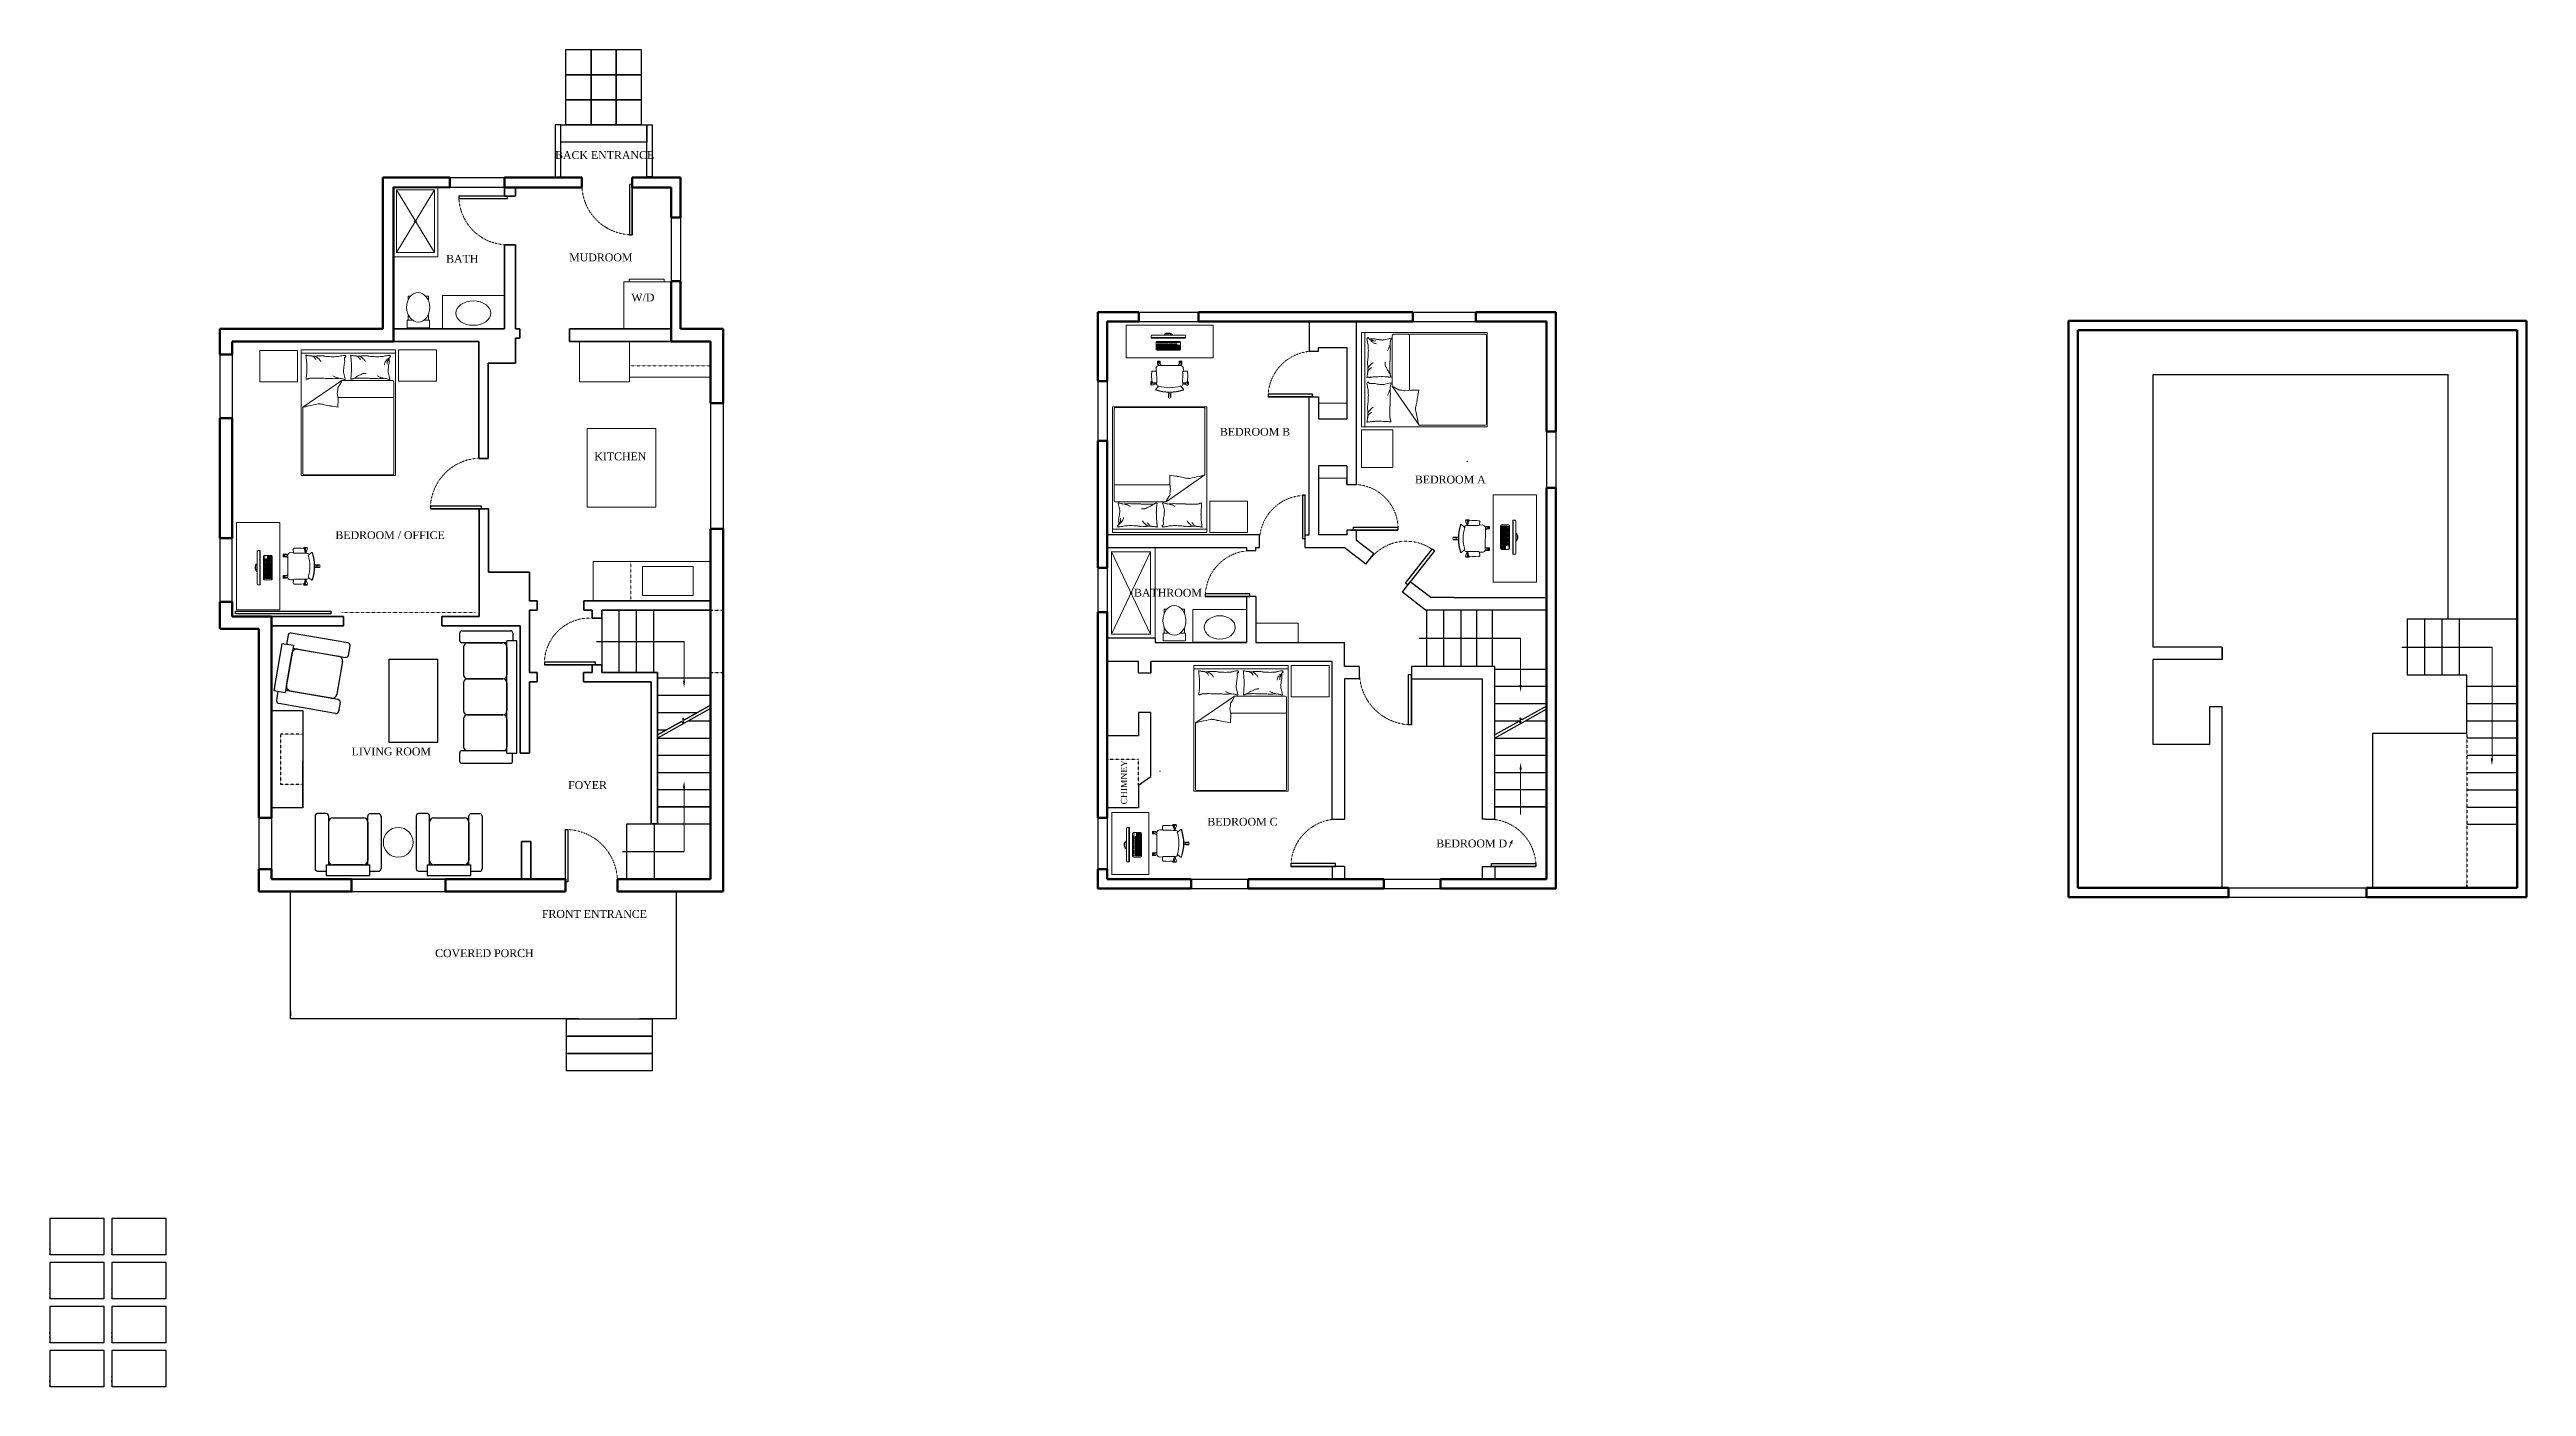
# Model space of a CAD drawing. Header units: inches. Extents: x 0 to 1578, y -28 to 824.
import ezdxf

# ---------------------------------------------------------------- set-up
doc = ezdxf.new("R2010")
doc.units = ezdxf.units.IN
doc.header["$MEASUREMENT"] = 0
doc.linetypes.add('ACAD_ISO03W100', pattern=[30, 12, -18])
doc.layers.get('0').update_dxf_attribs({"color": 250})
for name, color, linetype in [('A-DECK-LITE', 250, 'Continuous'), ('A-DETL-FINE', 250, 'Continuous'), ('A-DETL-LITE', 250, 'Continuous'), ('A-ROOM-NAME', 250, 'Continuous'), ('A-WALL-EXTR-HEVY', 250, 'Continuous'), ('A-WALL-INTR-MEDM', 250, 'Continuous')]:
    doc.layers.add(name, color=color, linetype=linetype)
doc.styles.add('DIM_FONT', font='SIMPLEX.shx', dxfattribs={"width": 0.8})
doc.styles.add('MtXpl_Arial_Unicode_', font='Arial Unicode.ttf')
doc.styles.add('Roman', font='romans')
doc.styles.get("Standard").update_dxf_attribs({"font": 'Times New Roman.ttf'})

msp = doc.modelspace()

# ---------------------------------------------------------------- texts
at = {"color": 0, "style": 'Roman', "flags": 8}
for tag, p in [('FNAME', (0, 62)), ('REVDATE', (0, 59)), ('USER', (0, 56)), ('FNAME', (39.5, 62)), ('REVDATE', (39.5, 59)), ('USER', (39.5, 56)), ('FNAME', (0, 34)), ('REVDATE', (0, 31)), ('FNAME', (39.5, 34)), ('REVDATE', (39.5, 31)), ('USER', (0, 28)), ('USER', (39.5, 28)), ('FNAME', (0, 6)), ('REVDATE', (0, 3)), ('USER', (0, 0)), ('FNAME', (39.5, 6)), ('REVDATE', (39.5, 3)), ('USER', (39.5, 0)), ('FNAME', (0, -22)), ('REVDATE', (0, -25)), ('USER', (0, -28)), ('FNAME', (39.5, -22)), ('REVDATE', (39.5, -25)), ('USER', (39.5, -28))]:
    msp.add_attdef(tag, p, '', height=0.15, rotation=90, dxfattribs=at)
at = {"layer": 'A-DETL-FINE', "lineweight": 18, "style": 'DIM_FONT', "oblique": -180, "text_generation_flag": 4, "width": 0.8, "flags": 9}
for tag, p, s, rotation in [('XSIZE', (835.5, 643.3), '1500', 270), ('YSIZE', (835.5, 643.3), '2000', 270), ('XSIZE', (788.7, 431.3), '1500', 180), ('YSIZE', (788.7, 431.3), '2000', 180)]:
    msp.add_attdef(tag, p, s, height=0.02, rotation=rotation, dxfattribs=at)
for tag, s in [('XSIZE', '1500'), ('YSIZE', '2000')]:
    msp.add_attdef(tag, (676.8, 516), s, height=0.02, dxfattribs=at)
at = {"layer": 'A-ROOM-NAME'}
for s, p in [('BACK ENTRANCE', (321.8, 753.9)), ('BATH', (252.4, 687.8)), ('MUDROOM', (330.8, 688.7)), ('W/D', (370.4, 663.2)), ('BEDROOM B', (745.3, 577.6)), ('KITCHEN', (346.8, 562)), ('BEDROOM A', (869.5, 547.2)), ('BEDROOM / OFFICE', (181.9, 511.8)), ('BATHROOM', (690.6, 475.1)), ('LIVING ROOM', (192.2, 374)), ('FOYER', (330.1, 352.6)), ('BEDROOM C', (737.3, 329.2)), ('BEDROOM D ', (883.1, 315.4)), ('FRONT ENTRANCE', (313.4, 270.5)), ('COVERED PORCH', (245.4, 245.5))]:
    msp.add_text(s, height=5, dxfattribs=at).set_placement(p)
msp.add_text('CHIMNEY', height=4, rotation=90, dxfattribs=at).set_placement((686.2, 342.8))
at = {"layer": 'A-ROOM-NAME', "style": 'MtXpl_Arial_Unicode_'}
msp.add_text('↗', height=5, dxfattribs=at).set_placement((929.1, 315.4))

# ---------------------------------------------------------------- linework, layer by layer
for p, q in [((902.6, 561.5), (903, 561.5)), ((707, 364.2), (707, 363.8)), ((34.5, 79), (0, 79)), ((0, 79), (0, 56)), ((34.5, 56), (34.5, 79)), ((74, 79), (39.5, 79)), ((39.5, 79), (39.5, 56)), ((74, 56), (74, 79)), ((0, 56), (34.5, 56)), ((34.5, 51), (0, 51)), ((0, 51), (0, 28)), ((34.5, 28), (34.5, 51)), ((39.5, 56), (74, 56)), ((74, 51), (39.5, 51)), ((39.5, 51), (39.5, 28)), ((74, 28), (74, 51)), ((0, 28), (34.5, 28)), ((34.5, 23), (0, 23)), ((0, 23), (0, 0)), ((34.5, 0), (34.5, 23)), ((39.5, 28), (74, 28)), ((74, 23), (39.5, 23)), ((39.5, 23), (39.5, 0)), ((74, 0), (74, 23)), ((0, 0), (34.5, 0)), ((34.5, -5), (0, -5)), ((0, -5), (0, -28)), ((34.5, -28), (34.5, -5)), ((39.5, 0), (74, 0)), ((74, -5), (39.5, -5)), ((39.5, -5), (39.5, -28)), ((74, -28), (74, -5)), ((0, -28), (34.5, -28)), ((39.5, -28), (74, -28))]:
    msp.add_line(p, q)
at = {"layer": 'A-DECK-LITE', "lineweight": 25}
for p, q in [((328.7, 807.6), (328.7, 823.6)), ((344.7, 807.6), (344.7, 823.6)), ((360.7, 807.6), (360.7, 823.6)), ((328.7, 791.6), (328.7, 807.6)), ((328.7, 807.6), (344.7, 807.6)), ((344.7, 791.6), (344.7, 807.6)), ((344.7, 807.6), (360.7, 807.6)), ((360.7, 791.6), (360.7, 807.6)), ((360.7, 807.6), (376.7, 807.6)), ((328.7, 775.6), (328.7, 791.6)), ((328.7, 791.6), (344.7, 791.6)), ((344.7, 775.6), (344.7, 791.6)), ((344.7, 791.6), (360.7, 791.6)), ((360.7, 775.6), (360.7, 791.6)), ((360.7, 791.6), (376.7, 791.6)), ((380.2, 775.6), (380.2, 764.6)), ((153.2, 206.1), (153.2, 287.2)), ((399, 287.2), (399, 206.1)), ((153.2, 208.1), (153.2, 210.8)), ((153.2, 210.8), (153.2, 210.8)), ((153.2, 210.8), (153.2, 208.1)), ((153.2, 208.1), (153.2, 210.8)), ((153.2, 210.8), (153.2, 210.8)), ((153.2, 210.8), (153.2, 208.1)), ((153.2, 208.1), (153.2, 208.1)), ((153.2, 208.1), (153.2, 208.1)), ((156.7, 208.1), (156.7, 208.1))]:
    msp.add_line(p, q, dxfattribs=at)
at = {"layer": 'A-DECK-LITE', "lineweight": 5}
for p, q in [((338.9, 742.2), (331.7, 742.2)), ((370.9, 742.2), (377.2, 742.2)), ((153.2, 287.2), (192.1, 287.2)), ((252.1, 287.2), (328.4, 287.2)), ((252.1, 287.2), (328.4, 287.2)), ((361.5, 287.2), (399, 287.2)), ((361.5, 287.2), (399, 287.2)), ((399, 287.2), (395.5, 287.2))]:
    msp.add_line(p, q, dxfattribs=at)
at = {"layer": 'A-DECK-LITE'}
msp.add_line((252.4, 295.2), (191.9, 295.2), dxfattribs=at)
at = {"layer": 'A-DECK-LITE', "lineweight": 25}
for points in [[(328.7, 823.6), (344.7, 823.6), (344.7, 807.6), (328.7, 807.6)], [(344.7, 823.6), (360.7, 823.6), (360.7, 807.6), (344.7, 807.6)], [(360.7, 823.6), (376.7, 823.6), (376.7, 807.6), (360.7, 807.6)], [(328.7, 807.6), (344.7, 807.6), (344.7, 791.6), (328.7, 791.6)], [(344.7, 807.6), (360.7, 807.6), (360.7, 791.6), (344.7, 791.6)], [(360.7, 807.6), (376.7, 807.6), (376.7, 791.6), (360.7, 791.6)], [(328.7, 791.6), (344.7, 791.6), (344.7, 775.6), (328.7, 775.6)], [(344.7, 791.6), (360.7, 791.6), (360.7, 775.6), (344.7, 775.6)], [(360.7, 791.6), (376.7, 791.6), (376.7, 775.6), (360.7, 775.6)], [(325.4, 775.6), (321.9, 775.6), (321.9, 742.3), (325.4, 742.3)], [(325.4, 775.6), (380.2, 775.6), (380.2, 764.6), (325.4, 764.6)], [(380.2, 775.6), (383.7, 775.6), (383.7, 742.5), (380.2, 742.5)], [(329, 206.1), (383.7, 206.1), (383.7, 195.1), (329, 195.1)], [(329, 195.1), (383.7, 195.1), (383.7, 184.1), (329, 184.1)], [(329, 184.1), (383.7, 184.1), (383.7, 173.1), (329, 173.1)]]:
    msp.add_lwpolyline(points, close=True, dxfattribs=at)
for points in [[(337, 206.1), (153.2, 206.1), (153.2, 287.2)], [(329, 206.1), (153.2, 206.1), (153.2, 287.2), (192.1, 287.2)], [(399, 287.2), (399, 206.1), (375.7, 206.1)]]:
    msp.add_lwpolyline(points, dxfattribs=at)
at = {"layer": 'A-DETL-FINE', "lineweight": 18}
for p, q in [((247.2, 735.8), (218.9, 735.8)), ((218.9, 735.8), (218.9, 691.5)), ((220.7, 734.2), (245, 694.3)), ((245, 734.2), (220.7, 694.3)), ((220.7, 694.3), (220.7, 734.2)), ((220.7, 734.2), (245, 734.2)), ((245, 734.2), (245, 694.3)), ((247.2, 691.5), (247.2, 735.8)), ((245, 694.3), (220.7, 694.3)), ((218.9, 691.5), (247.2, 691.5)), ((250.1, 645.7), (250.1, 666.9)), ((250.1, 666.9), (289.5, 666.9)), ((289.5, 666.9), (289.5, 645.7)), ((395.7, 675.7), (365.7, 675.7)), ((365.7, 675.7), (365.7, 645.7)), ((369, 675.7), (369, 677.4)), ((369, 677.4), (391.3, 677.4)), ((391.3, 675.7), (369, 675.7)), ((391.3, 677.4), (391.3, 675.7)), ((395.7, 645.7), (395.7, 676.1)), ((228.2, 651.2), (231.1, 651.2)), ((238.2, 651.2), (241.1, 651.2)), ((685.5, 627.3), (685.5, 648)), ((685.5, 648), (741, 648)), ((741, 648), (741, 627.3)), ((220.1, 632.3), (160.1, 632.3)), ((160.1, 632.3), (160.1, 552.2)), ((220.1, 552.2), (220.1, 632.3)), ((289.5, 645.7), (250.1, 645.7)), ((337.4, 637.7), (337.4, 611.9)), ((369.2, 611.9), (369.2, 637.7)), ((701.5, 641.2), (701.5, 640.1)), ((701.5, 640.1), (701.5, 641.2)), ((701.5, 640.1), (723.4, 640.1)), ((723.4, 640.1), (701.5, 640.1)), ((701.5, 640.1), (701.5, 639.8)), ((701.5, 639.8), (723.4, 639.8)), ((722.8, 641.7), (702, 641.7)), ((702, 641.7), (722.8, 641.7)), ((704.6, 637.2), (704.6, 632.7)), ((719.7, 637.7), (705.1, 637.7)), ((705.1, 632.1), (719.7, 632.1)), ((705.4, 636.7), (705.4, 637.2)), ((705.4, 637.2), (706, 637.2)), ((706, 636.7), (705.4, 636.7)), ((705.4, 635.4), (705.4, 636)), ((705.4, 636), (706, 636)), ((706, 635.4), (705.4, 635.4)), ((705.4, 634.7), (705.4, 635.2)), ((705.4, 635.2), (706, 635.2)), ((706, 634.7), (705.4, 634.7)), ((705.4, 633.9), (705.4, 634.5)), ((705.4, 634.5), (706, 634.5)), ((706, 633.9), (705.4, 633.9)), ((705.4, 633.2), (705.4, 633.7)), ((705.4, 633.7), (706.7, 633.7)), ((706.7, 633.2), (705.4, 633.2)), ((705.4, 632.5), (705.4, 633.1)), ((705.4, 633.1), (706.7, 633.1)), ((706.7, 632.5), (705.4, 632.5)), ((706, 636.7), (706, 637.2)), ((706, 635.4), (706, 636)), ((706, 634.7), (706, 635.2)), ((706, 633.9), (706, 634.5)), ((706.1, 635.4), (706.1, 636)), ((706.1, 635.4), (706.1, 636)), ((706.1, 636), (706.7, 636)), ((706.7, 635.4), (706.1, 635.4)), ((706.1, 634.7), (706.1, 635.2)), ((706.1, 634.7), (706.1, 635.2)), ((706.1, 635.2), (706.7, 635.2)), ((706.7, 634.7), (706.1, 634.7)), ((706.1, 633.9), (706.1, 634.5)), ((706.1, 633.9), (706.1, 634.5)), ((706.1, 634.5), (706.7, 634.5)), ((706.7, 633.9), (706.1, 633.9)), ((706.1, 633.7), (706.7, 633.7)), ((706.7, 633.2), (706.1, 633.2)), ((706.1, 633.1), (706.7, 633.1)), ((706.7, 632.5), (706.1, 632.5)), ((706.4, 636.7), (706.4, 637.2)), ((706.4, 636.7), (706.4, 637.2)), ((706.4, 637.2), (707, 637.2)), ((707, 636.7), (706.4, 636.7)), ((706.7, 635.4), (706.7, 636)), ((706.7, 634.7), (706.7, 635.2)), ((706.7, 633.9), (706.7, 634.5)), ((706.7, 633.2), (706.7, 633.7)), ((706.7, 632.5), (706.7, 633.1)), ((706.8, 635.4), (706.8, 636)), ((706.8, 635.4), (706.8, 636)), ((706.8, 636), (707.4, 636)), ((707.4, 635.4), (706.8, 635.4)), ((706.8, 634.7), (706.8, 635.2)), ((706.8, 634.7), (706.8, 635.2)), ((706.8, 635.2), (707.4, 635.2)), ((707.4, 634.7), (706.8, 634.7)), ((706.8, 633.9), (706.8, 634.5)), ((706.8, 633.9), (706.8, 634.5)), ((706.8, 634.5), (707.4, 634.5)), ((707.4, 633.9), (706.8, 633.9)), ((706.8, 633.2), (706.8, 633.7)), ((706.8, 633.2), (706.8, 633.7)), ((706.8, 633.7), (707.4, 633.7)), ((707.4, 633.2), (706.8, 633.2)), ((706.8, 632.5), (706.8, 633.1)), ((706.8, 632.5), (706.8, 633.1)), ((706.8, 633.1), (707.4, 633.1)), ((707.4, 632.5), (706.8, 632.5)), ((707, 636.7), (707, 637.2)), ((707.1, 636.7), (707.1, 637.2)), ((707.1, 636.7), (707.1, 637.2)), ((707.1, 637.2), (707.7, 637.2)), ((707.7, 636.7), (707.1, 636.7)), ((707.4, 635.4), (707.4, 636)), ((707.4, 634.7), (707.4, 635.2)), ((707.4, 633.9), (707.4, 634.5)), ((707.4, 633.2), (707.4, 633.7)), ((707.4, 632.5), (707.4, 633.1)), ((707.5, 635.4), (707.5, 636)), ((707.5, 635.4), (707.5, 636)), ((707.5, 636), (708.1, 636)), ((708.1, 635.4), (707.5, 635.4)), ((707.5, 634.7), (707.5, 635.2)), ((707.5, 634.7), (707.5, 635.2)), ((707.5, 635.2), (708.1, 635.2)), ((708.1, 634.7), (707.5, 634.7)), ((707.5, 633.9), (707.5, 634.5)), ((707.5, 633.9), (707.5, 634.5)), ((707.5, 634.5), (708.1, 634.5)), ((708.1, 633.9), (707.5, 633.9)), ((707.5, 633.2), (707.5, 633.7)), ((707.5, 633.2), (707.5, 633.7)), ((707.5, 633.7), (708.1, 633.7)), ((708.1, 633.2), (707.5, 633.2)), ((707.5, 632.5), (707.5, 633.1)), ((707.5, 632.5), (707.5, 633.1)), ((707.5, 633.1), (708.1, 633.1)), ((708.1, 632.5), (707.5, 632.5)), ((707.7, 636.7), (707.7, 637.2)), ((707.8, 636.7), (707.8, 637.2)), ((707.8, 636.7), (707.8, 637.2)), ((707.8, 637.2), (708.4, 637.2)), ((708.4, 636.7), (707.8, 636.7)), ((708.1, 635.4), (708.1, 636)), ((708.1, 634.7), (708.1, 635.2)), ((708.1, 633.9), (708.1, 634.5)), ((708.1, 633.2), (708.1, 633.7)), ((708.1, 632.5), (708.1, 633.1)), ((708.2, 635.4), (708.2, 636)), ((708.2, 635.4), (708.2, 636)), ((708.2, 636), (708.8, 636)), ((708.8, 635.4), (708.2, 635.4)), ((708.2, 634.7), (708.2, 635.2)), ((708.2, 634.7), (708.2, 635.2)), ((708.2, 635.2), (708.8, 635.2)), ((708.8, 634.7), (708.2, 634.7)), ((708.2, 633.9), (708.2, 634.5)), ((708.2, 633.9), (708.2, 634.5)), ((708.2, 634.5), (708.8, 634.5)), ((708.8, 633.9), (708.2, 633.9)), ((708.2, 633.2), (708.2, 633.7)), ((708.2, 633.2), (708.2, 633.7)), ((708.2, 633.7), (708.8, 633.7)), ((708.8, 633.2), (708.2, 633.2)), ((708.2, 632.5), (708.2, 633.1)), ((708.2, 632.5), (708.2, 633.1)), ((708.2, 633.1), (708.8, 633.1)), ((708.8, 632.5), (708.2, 632.5)), ((708.4, 636.7), (708.4, 637.2)), ((708.5, 636.7), (708.5, 637.2)), ((708.5, 636.7), (708.5, 637.2)), ((708.5, 637.2), (709.1, 637.2)), ((709.1, 636.7), (708.5, 636.7)), ((708.8, 635.4), (708.8, 636)), ((708.8, 634.7), (708.8, 635.2)), ((708.8, 633.9), (708.8, 634.5)), ((708.8, 633.2), (708.8, 633.7)), ((708.8, 632.5), (708.8, 633.1)), ((708.9, 635.4), (708.9, 636)), ((708.9, 635.4), (708.9, 636)), ((708.9, 636), (709.5, 636)), ((709.5, 635.4), (708.9, 635.4)), ((708.9, 634.7), (708.9, 635.2)), ((708.9, 634.7), (708.9, 635.2)), ((708.9, 635.2), (709.5, 635.2)), ((709.5, 634.7), (708.9, 634.7)), ((708.9, 633.9), (708.9, 634.5)), ((708.9, 633.9), (708.9, 634.5)), ((708.9, 634.5), (709.5, 634.5)), ((709.5, 633.9), (708.9, 633.9)), ((708.9, 633.2), (708.9, 633.7)), ((708.9, 633.2), (708.9, 633.7)), ((708.9, 633.7), (709.5, 633.7)), ((709.5, 633.2), (708.9, 633.2)), ((708.9, 632.5), (708.9, 633.1)), ((708.9, 632.5), (708.9, 633.1)), ((708.9, 633.1), (709.5, 633.1)), ((708.9, 633.1), (712.3, 633.1)), ((709.5, 632.5), (708.9, 632.5)), ((712.3, 632.5), (708.9, 632.5)), ((709.1, 636.7), (709.1, 637.2)), ((709.5, 636.7), (709.5, 637.2)), ((709.5, 636.7), (709.5, 637.2)), ((709.5, 637.2), (710.1, 637.2)), ((710.1, 636.7), (709.5, 636.7)), ((709.5, 635.4), (709.5, 636)), ((709.5, 634.7), (709.5, 635.2)), ((709.5, 633.9), (709.5, 634.5)), ((709.5, 633.2), (709.5, 633.7)), ((709.6, 635.4), (709.6, 636)), ((709.6, 635.4), (709.6, 636)), ((709.6, 636), (710.2, 636)), ((710.2, 635.4), (709.6, 635.4)), ((709.6, 634.7), (709.6, 635.2)), ((709.6, 634.7), (709.6, 635.2)), ((709.6, 635.2), (710.2, 635.2)), ((710.2, 634.7), (709.6, 634.7)), ((709.6, 633.9), (709.6, 634.5)), ((709.6, 633.9), (709.6, 634.5)), ((709.6, 634.5), (710.2, 634.5)), ((710.2, 633.9), (709.6, 633.9)), ((709.6, 633.2), (709.6, 633.7)), ((709.6, 633.2), (709.6, 633.7)), ((709.6, 633.7), (710.2, 633.7)), ((710.2, 633.2), (709.6, 633.2)), ((709.6, 633.1), (710.2, 633.1)), ((710.2, 632.5), (709.6, 632.5)), ((710, 642), (710, 641.7)), ((710.1, 636.7), (710.1, 637.2)), ((710.2, 636.7), (710.2, 637.2)), ((710.2, 636.7), (710.2, 637.2)), ((710.2, 637.2), (710.8, 637.2)), ((710.8, 636.7), (710.2, 636.7)), ((710.2, 635.4), (710.2, 636)), ((710.2, 634.7), (710.2, 635.2)), ((710.2, 633.9), (710.2, 634.5)), ((710.2, 633.2), (710.2, 633.7)), ((710.3, 635.4), (710.3, 636)), ((710.3, 635.4), (710.3, 636)), ((710.3, 636), (710.9, 636)), ((710.9, 635.4), (710.3, 635.4)), ((710.3, 634.7), (710.3, 635.2)), ((710.3, 634.7), (710.3, 635.2)), ((710.3, 635.2), (710.9, 635.2)), ((710.9, 634.7), (710.3, 634.7)), ((710.3, 633.9), (710.3, 634.5)), ((710.3, 633.9), (710.3, 634.5)), ((710.3, 634.5), (710.9, 634.5)), ((710.9, 633.9), (710.3, 633.9)), ((710.3, 633.2), (710.3, 633.7)), ((710.3, 633.2), (710.3, 633.7)), ((710.3, 633.7), (710.9, 633.7)), ((710.9, 633.2), (710.3, 633.2)), ((710.3, 633.1), (710.9, 633.1)), ((710.9, 632.5), (710.3, 632.5)), ((710.8, 636.7), (710.8, 637.2)), ((710.9, 641.7), (710.9, 642.6)), ((710.9, 642.6), (713.9, 642.6)), ((713.9, 641.7), (710.9, 641.7)), ((710.9, 636.7), (710.9, 637.2)), ((710.9, 636.7), (710.9, 637.2)), ((710.9, 637.2), (711.5, 637.2)), ((711.5, 636.7), (710.9, 636.7)), ((710.9, 635.4), (710.9, 636)), ((710.9, 634.7), (710.9, 635.2)), ((710.9, 633.9), (710.9, 634.5)), ((710.9, 633.2), (710.9, 633.7)), ((711, 635.4), (711, 636)), ((711, 635.4), (711, 636)), ((711, 636), (711.6, 636)), ((711.6, 635.4), (711, 635.4)), ((711, 634.7), (711, 635.2)), ((711, 634.7), (711, 635.2)), ((711, 635.2), (711.6, 635.2)), ((711.6, 634.7), (711, 634.7)), ((711, 633.9), (711, 634.5)), ((711, 633.9), (711, 634.5)), ((711, 634.5), (711.6, 634.5)), ((711.6, 633.9), (711, 633.9)), ((711, 633.2), (711, 633.7)), ((711, 633.2), (711, 633.7)), ((711, 633.7), (711.6, 633.7)), ((711.6, 633.2), (711, 633.2)), ((711, 633.1), (711.6, 633.1)), ((711.6, 632.5), (711, 632.5)), ((711.5, 636.7), (711.5, 637.2)), ((711.6, 636.7), (711.6, 637.2)), ((711.6, 636.7), (711.6, 637.2)), ((711.6, 637.2), (712.2, 637.2)), ((712.2, 636.7), (711.6, 636.7)), ((711.6, 635.4), (711.6, 636)), ((711.6, 634.7), (711.6, 635.2)), ((711.6, 633.9), (711.6, 634.5)), ((711.6, 633.2), (711.6, 633.7)), ((711.7, 635.4), (711.7, 636)), ((711.7, 635.4), (711.7, 636)), ((711.7, 636), (712.3, 636)), ((712.3, 635.4), (711.7, 635.4)), ((711.7, 634.7), (711.7, 635.2)), ((711.7, 634.7), (711.7, 635.2)), ((711.7, 635.2), (712.3, 635.2)), ((712.3, 634.7), (711.7, 634.7)), ((711.7, 633.9), (711.7, 634.5)), ((711.7, 633.9), (711.7, 634.5)), ((711.7, 634.5), (712.3, 634.5)), ((712.3, 633.9), (711.7, 633.9)), ((711.7, 633.2), (711.7, 633.7)), ((711.7, 633.2), (711.7, 633.7)), ((711.7, 633.7), (712.3, 633.7)), ((712.3, 633.2), (711.7, 633.2)), ((712.2, 636.7), (712.2, 637.2)), ((712.3, 635.4), (712.3, 636)), ((712.3, 634.7), (712.3, 635.2)), ((712.3, 633.9), (712.3, 634.5)), ((712.3, 633.2), (712.3, 633.7)), ((712.3, 632.5), (712.3, 633.1)), ((712.4, 635.4), (712.4, 636)), ((712.4, 635.4), (712.4, 636)), ((712.4, 636), (713, 636)), ((713, 635.4), (712.4, 635.4)), ((712.4, 634.7), (712.4, 635.2)), ((712.4, 634.7), (712.4, 635.2)), ((712.4, 635.2), (713, 635.2)), ((713, 634.7), (712.4, 634.7)), ((712.4, 633.9), (712.4, 634.5)), ((712.4, 633.9), (712.4, 634.5)), ((712.4, 634.5), (713, 634.5)), ((713, 633.9), (712.4, 633.9)), ((712.4, 633.2), (712.4, 633.7)), ((712.4, 633.2), (712.4, 633.7)), ((712.4, 633.7), (713, 633.7)), ((713, 633.2), (712.4, 633.2)), ((712.4, 632.5), (712.4, 633.1)), ((712.4, 632.5), (712.4, 633.1)), ((712.4, 633.1), (713, 633.1)), ((713, 632.5), (712.4, 632.5)), ((712.7, 636.7), (712.7, 637.2)), ((712.7, 636.7), (712.7, 637.2)), ((712.7, 637.2), (713.3, 637.2)), ((713.3, 636.7), (712.7, 636.7)), ((713, 635.4), (713, 636)), ((713, 634.7), (713, 635.2)), ((713, 633.9), (713, 634.5)), ((713, 633.2), (713, 633.7)), ((713, 632.5), (713, 633.1)), ((713.1, 635.4), (713.1, 636)), ((713.1, 635.4), (713.1, 636)), ((713.1, 636), (713.7, 636)), ((713.7, 635.4), (713.1, 635.4)), ((713.1, 634.7), (713.1, 635.2)), ((713.1, 634.7), (713.1, 635.2)), ((713.1, 635.2), (713.7, 635.2)), ((713.7, 634.7), (713.1, 634.7)), ((713.1, 633.9), (713.1, 634.5)), ((713.1, 633.9), (713.1, 634.5)), ((713.1, 634.5), (713.7, 634.5)), ((713.7, 633.9), (713.1, 633.9)), ((713.1, 633.2), (713.1, 633.7)), ((713.1, 633.2), (713.1, 633.7)), ((713.1, 633.7), (713.7, 633.7)), ((713.7, 633.2), (713.1, 633.2)), ((713.1, 632.5), (713.1, 633.1)), ((713.1, 632.5), (713.1, 633.1)), ((713.1, 633.1), (713.7, 633.1)), ((713.7, 632.5), (713.1, 632.5)), ((713.3, 636.7), (713.3, 637.2)), ((713.4, 636.7), (713.4, 637.2)), ((713.4, 636.7), (713.4, 637.2)), ((713.4, 637.2), (714, 637.2)), ((714, 636.7), (713.4, 636.7)), ((713.7, 635.4), (713.7, 636)), ((713.7, 634.7), (713.7, 635.2)), ((713.7, 633.9), (713.7, 634.5)), ((713.7, 633.2), (713.7, 633.7)), ((713.7, 632.5), (713.7, 633.1)), ((713.8, 635.4), (713.8, 636)), ((713.8, 635.4), (713.8, 636)), ((713.8, 636), (714.4, 636)), ((714.4, 635.4), (713.8, 635.4)), ((713.8, 634.7), (713.8, 635.2)), ((713.8, 634.7), (713.8, 635.2)), ((713.8, 635.2), (714.4, 635.2)), ((714.4, 634.7), (713.8, 634.7)), ((713.8, 633.2), (713.8, 633.7)), ((713.8, 633.7), (715.5, 633.7)), ((715.5, 633.2), (713.8, 633.2)), ((713.8, 632.5), (713.8, 633.1)), ((713.8, 632.5), (713.8, 633.1)), ((713.8, 632.5), (713.8, 633.1)), ((713.8, 633.1), (714.4, 633.1)), ((714.4, 632.5), (713.8, 632.5)), ((714.4, 632.5), (713.8, 632.5)), ((713.9, 642.6), (713.9, 641.7)), ((714, 636.7), (714, 637.2)), ((714.1, 636.7), (714.1, 637.2)), ((714.1, 636.7), (714.1, 637.2)), ((714.1, 637.2), (714.7, 637.2)), ((714.7, 636.7), (714.1, 636.7)), ((714.2, 634.5), (715.5, 634.5)), ((714.2, 633.9), (714.2, 634.5)), ((715.5, 633.9), (714.2, 633.9)), ((714.4, 635.4), (714.4, 636)), ((714.4, 634.7), (714.4, 635.2)), ((714.4, 632.5), (714.4, 633.1)), ((714.5, 636), (715.5, 636)), ((714.5, 635.4), (714.5, 636)), ((715.5, 635.4), (714.5, 635.4)), ((714.5, 633.1), (715.5, 633.1)), ((714.5, 632.5), (714.5, 633.1)), ((715.5, 632.5), (714.5, 632.5)), ((714.6, 635.2), (715.5, 635.2)), ((714.6, 634.7), (714.6, 635.2)), ((715.5, 634.7), (714.6, 634.7)), ((714.7, 636.7), (714.7, 637.2)), ((714.8, 636.7), (714.8, 637.2)), ((714.8, 636.7), (714.8, 637.2)), ((714.8, 637.2), (715.4, 637.2)), ((715.4, 636.7), (714.8, 636.7)), ((714.9, 642), (714.9, 641.7)), ((715.4, 636.7), (715.4, 637.2)), ((715.5, 636), (715.5, 635.4)), ((715.5, 635.2), (715.5, 634.7)), ((715.5, 634.5), (715.5, 633.9)), ((715.5, 633.7), (715.5, 633.2)), ((715.5, 633.1), (715.5, 632.5)), ((715.8, 636.7), (715.8, 637.2)), ((715.8, 636.7), (715.8, 637.2)), ((715.8, 637.2), (716.5, 637.2)), ((716.5, 636.7), (715.8, 636.7)), ((715.8, 635.4), (715.8, 636)), ((715.8, 635.4), (715.8, 636)), ((715.8, 636), (716.5, 636)), ((716.5, 635.4), (715.8, 635.4)), ((715.8, 634.7), (715.8, 635.2)), ((715.8, 634.7), (715.8, 635.2)), ((715.8, 635.2), (716.5, 635.2)), ((716.5, 634.7), (715.8, 634.7)), ((715.8, 633.9), (715.8, 634.5)), ((715.8, 633.9), (715.8, 634.5)), ((715.8, 634.5), (716.5, 634.5)), ((716.5, 633.9), (715.8, 633.9)), ((715.8, 632.5), (715.8, 633.1)), ((715.8, 632.5), (715.8, 633.1)), ((715.8, 633.1), (716.5, 633.1)), ((716.5, 632.5), (715.8, 632.5)), ((716.5, 636.7), (716.5, 637.2)), ((716.5, 636.7), (716.5, 637.2)), ((716.5, 636.7), (716.5, 637.2)), ((716.5, 637.2), (717.2, 637.2)), ((717.2, 636.7), (716.5, 636.7)), ((716.5, 635.4), (716.5, 636)), ((716.5, 635.4), (716.5, 636)), ((716.5, 635.4), (716.5, 636)), ((716.5, 636), (717.2, 636)), ((717.2, 635.4), (716.5, 635.4)), ((716.5, 634.7), (716.5, 635.2)), ((716.5, 634.7), (716.5, 635.2)), ((716.5, 634.7), (716.5, 635.2)), ((716.5, 635.2), (717.2, 635.2)), ((717.2, 634.7), (716.5, 634.7)), ((716.5, 633.9), (716.5, 634.5)), ((716.5, 633.9), (716.5, 634.5)), ((716.5, 633.9), (716.5, 634.5)), ((716.5, 634.5), (717.2, 634.5)), ((717.2, 633.9), (716.5, 633.9)), ((716.5, 633.3), (716.5, 633.8)), ((716.5, 633.3), (716.5, 633.8)), ((716.5, 633.8), (717.2, 633.8)), ((717.2, 633.3), (716.5, 633.3)), ((716.5, 632.5), (716.5, 633.1)), ((716.5, 632.5), (716.5, 633.1)), ((716.5, 632.5), (716.5, 633.1)), ((716.5, 633.1), (717.2, 633.1)), ((717.2, 632.5), (716.5, 632.5)), ((717.2, 636.7), (717.2, 637.2)), ((717.2, 636.7), (717.2, 637.2)), ((717.2, 636.7), (717.2, 637.2)), ((717.2, 637.2), (717.9, 637.2)), ((717.9, 636.7), (717.2, 636.7)), ((717.2, 635.4), (717.2, 636)), ((717.2, 635.4), (717.2, 636)), ((717.2, 635.4), (717.2, 636)), ((717.2, 636), (717.9, 636)), ((717.9, 635.4), (717.2, 635.4)), ((717.2, 634.7), (717.2, 635.2)), ((717.2, 634.7), (717.2, 635.2)), ((717.2, 634.7), (717.2, 635.2)), ((717.2, 635.2), (717.9, 635.2)), ((717.9, 634.7), (717.2, 634.7)), ((717.2, 633.9), (717.2, 634.5)), ((717.2, 633.9), (717.2, 634.5)), ((717.2, 633.9), (717.2, 634.5)), ((717.2, 634.5), (717.9, 634.5)), ((717.9, 633.9), (717.2, 633.9)), ((717.2, 633.3), (717.2, 633.8)), ((717.2, 632.5), (717.2, 633.1)), ((717.2, 632.5), (717.2, 633.1)), ((717.2, 633.1), (717.9, 633.1)), ((717.2, 632.5), (717.2, 633.1)), ((717.9, 632.5), (717.2, 632.5)), ((717.9, 636.7), (717.9, 637.2)), ((717.9, 635.4), (717.9, 636)), ((717.9, 634.7), (717.9, 635.2)), ((717.9, 633.9), (717.9, 634.5)), ((717.9, 632.5), (717.9, 633.1)), ((718.1, 634.7), (718.1, 635.2)), ((718.1, 635.2), (718.7, 635.2)), ((718.7, 634.7), (718.1, 634.7)), ((718.1, 633.9), (718.1, 634.5)), ((718.1, 634.5), (718.7, 634.5)), ((718.7, 633.9), (718.1, 633.9)), ((718.1, 633.2), (718.1, 633.7)), ((718.1, 633.7), (718.7, 633.7)), ((718.7, 633.2), (718.1, 633.2)), ((718.1, 632.5), (718.1, 633.1)), ((718.1, 633.1), (718.7, 633.1)), ((718.1, 633.1), (719.4, 633.1)), ((718.7, 632.5), (718.1, 632.5)), ((719.4, 632.5), (718.1, 632.5)), ((718.7, 634.7), (718.7, 635.2)), ((718.7, 633.9), (718.7, 634.5)), ((718.7, 633.2), (718.7, 633.7)), ((718.8, 634.7), (718.8, 635.2)), ((718.8, 635.2), (719.4, 635.2)), ((719.4, 634.7), (718.8, 634.7)), ((718.8, 633.9), (718.8, 634.5)), ((718.8, 634.5), (719.4, 634.5)), ((719.4, 633.9), (718.8, 633.9)), ((718.8, 633.2), (718.8, 633.7)), ((718.8, 633.7), (719.4, 633.7)), ((719.4, 633.2), (718.8, 633.2)), ((719.4, 634.7), (719.4, 635.2)), ((719.4, 633.9), (719.4, 634.5)), ((719.4, 633.2), (719.4, 633.7)), ((719.4, 632.5), (719.4, 633.1)), ((719.5, 634.7), (719.5, 635.2)), ((719.5, 635.2), (720.1, 635.2)), ((720.1, 634.7), (719.5, 634.7)), ((719.5, 633.9), (719.5, 634.5)), ((719.5, 634.5), (720.1, 634.5)), ((720.1, 633.9), (719.5, 633.9)), ((719.5, 633.2), (719.5, 633.7)), ((719.5, 633.7), (720.1, 633.7)), ((720.1, 633.2), (719.5, 633.2)), ((719.5, 632.5), (719.5, 633.1)), ((719.5, 633.1), (720.1, 633.1)), ((720.1, 632.5), (719.5, 632.5)), ((720.1, 634.7), (720.1, 635.2)), ((720.1, 633.9), (720.1, 634.5)), ((720.1, 633.2), (720.1, 633.7)), ((720.1, 632.5), (720.1, 633.1)), ((720.2, 632.7), (720.2, 637.2)), ((723.4, 640.1), (723.4, 641.2)), ((723.4, 641.2), (723.4, 640.1)), ((723.4, 639.8), (723.4, 640.1)), ((915.6, 643.3), (835.5, 643.3)), ((835.5, 643.3), (835.5, 583.2)), ((837.6, 643.3), (837.6, 583.2)), ((853, 639.4), (849.7, 638.6)), ((854.2, 639.7), (853, 639.4)), ((855, 609.1), (855, 641.4)), ((855.8, 642.2), (914.3, 642.2)), ((866, 641.4), (866, 606.6)), ((915.1, 641.4), (915.1, 585.1)), ((915.6, 583.2), (915.6, 643.3)), ((220.1, 630.2), (160.1, 630.2)), ((187.9, 614.8), (187.1, 618.1)), ((216.3, 614.8), (215.5, 618.1)), ((741, 627.3), (685.5, 627.3)), ((186, 612.8), (161.2, 595.7)), ((183.1, 604.9), (183.6, 601)), ((218.3, 601.9), (183.5, 601.9)), ((183.6, 601), (183.5, 595.8)), ((186, 612.8), (218.3, 612.8)), ((188.2, 613.6), (187.9, 614.8)), ((216.6, 613.6), (216.3, 614.8)), ((219.1, 612), (219.1, 553.5)), ((337.4, 611.9), (369.2, 611.9)), ((369.2, 615), (420.9, 615)), ((704.6, 611.2), (702.5, 611.6)), ((712.4, 605.2), (712.5, 604.3)), ((712.5, 604.3), (714.1, 604.3)), ((714.1, 604.3), (714.2, 605.2)), ((722, 611.2), (724.1, 611.6)), ((853, 611), (849.7, 610.2)), ((854.2, 611.3), (853, 611)), ((855, 609.1), (872.2, 584.3)), ((863, 606.2), (866.8, 606.7)), ((866.8, 606.7), (872, 606.7)), ((161.2, 553.5), (161.2, 595.7)), ((676.8, 596.1), (676.8, 516)), ((736.9, 596.1), (676.8, 596.1)), ((677.9, 536.3), (677.9, 594.8)), ((678.7, 595.6), (735, 595.6)), ((735.8, 594.8), (735.8, 552.6)), ((736.9, 516), (736.9, 596.1)), ((808.2, 598.4), (826.2, 598.4)), ((914.3, 584.3), (872.2, 584.3)), ((342.3, 532.2), (342.3, 582.2)), ((342.3, 582.2), (385.9, 582.2)), ((385.9, 582.2), (342.3, 582.2)), ((342.3, 582.2), (342.3, 532.2)), ((385.9, 532.2), (385.9, 582.2)), ((835.5, 583.2), (915.6, 583.2)), ((835.5, 581.3), (855.5, 581.3)), ((835.5, 557.3), (835.5, 581.3)), ((855.5, 581.3), (855.5, 557.3)), ((160.1, 552.2), (220.1, 552.2)), ((218.3, 552.7), (162, 552.7)), ((711, 535.5), (735.8, 552.6)), ((713.4, 547.3), (713.5, 552.5)), ((855.5, 557.3), (835.5, 557.3)), ((678.7, 546.4), (713.5, 546.4)), ((713.9, 543.4), (713.4, 547.3)), ((826.2, 550.5), (808.2, 550.5)), ((919.3, 484.4), (919.3, 539.9)), ((919.3, 539.9), (947, 539.9)), ((947, 539.9), (947, 484.4)), ((118.8, 466.7), (118.8, 522.3)), ((118.8, 522.3), (146.5, 522.3)), ((146.5, 522.3), (146.5, 466.7)), ((342.3, 532.2), (385.9, 532.2)), ((711, 535.5), (678.7, 535.5)), ((680.4, 534.7), (680.7, 533.5)), ((680.7, 533.5), (681.5, 530.2)), ((708.8, 534.7), (709.1, 533.5)), ((709.1, 533.5), (709.9, 530.2)), ((738.8, 516), (738.8, 536)), ((738.8, 536), (762.8, 536)), ((762.8, 536), (762.8, 516)), ((903.2, 520.9), (903.6, 522.9)), ((929.2, 520.9), (924.7, 520.9)), ((932.1, 523.9), (931.8, 523.9)), ((931.8, 523.9), (931.8, 502.1)), ((933.2, 523.9), (932.1, 523.9)), ((932.1, 523.9), (932.1, 502.1)), ((932.1, 523.9), (933.2, 523.9)), ((932.1, 502.1), (932.1, 523.9)), ((933.7, 502.6), (933.7, 523.4)), ((933.7, 523.4), (933.7, 502.6)), ((420.9, 497.3), (420.9, 518.4)), ((704, 506.4), (673.5, 506.4)), ((673.5, 506.4), (673.5, 493.4)), ((676.8, 518.1), (736.9, 518.1)), ((676.8, 516), (736.9, 516)), ((704, 448.7), (704, 506.4)), ((762.8, 516), (738.8, 516)), ((897.2, 513), (896.3, 512.9)), ((896.3, 512.9), (896.3, 511.4)), ((896.3, 511.4), (897.2, 511.2)), ((924.1, 520.3), (924.1, 505.8)), ((924.5, 518.7), (924.5, 520)), ((924.5, 520), (925.1, 520)), ((924.5, 518.7), (924.5, 519.3)), ((924.5, 518.7), (925.1, 518.7)), ((924.5, 518.6), (925.1, 518.6)), ((924.5, 518), (924.5, 518.6)), ((924.5, 518.6), (925.1, 518.6)), ((924.5, 518), (925.1, 518)), ((924.5, 517.9), (925.1, 517.9)), ((924.5, 517.3), (924.5, 517.9)), ((924.5, 517.9), (925.1, 517.9)), ((924.5, 517.3), (925.1, 517.3)), ((924.5, 517.2), (925.1, 517.2)), ((924.5, 516.6), (924.5, 517.2)), ((924.5, 517.2), (925.1, 517.2)), ((924.5, 516.6), (925.1, 516.6)), ((924.5, 516.5), (925.1, 516.5)), ((924.5, 515.9), (924.5, 516.5)), ((924.5, 516.5), (925.1, 516.5)), ((924.5, 513.1), (924.5, 516.5)), ((924.5, 515.2), (924.5, 515.8)), ((924.5, 514.5), (924.5, 515.1)), ((924.5, 513.8), (924.5, 514.4)), ((924.5, 513.1), (925.1, 513.1)), ((924.5, 513), (925.1, 513)), ((924.5, 512.4), (924.5, 513)), ((924.5, 513), (925.1, 513)), ((924.5, 512.4), (925.1, 512.4)), ((924.5, 512.3), (925.1, 512.3)), ((924.5, 511.7), (924.5, 512.3)), ((924.5, 512.3), (925.1, 512.3)), ((924.5, 511.7), (925.1, 511.7)), ((924.5, 511), (924.5, 511.6)), ((924.5, 511.6), (925.1, 511.6)), ((924.5, 511.6), (925.1, 511.6)), ((924.5, 511), (924.5, 511.6)), ((924.5, 511.6), (925.1, 511.6)), ((924.5, 511), (925.1, 511)), ((924.5, 509.9), (924.5, 510.9)), ((924.5, 510.9), (925.1, 510.9)), ((925.1, 509.9), (924.5, 509.9)), ((924.5, 509.6), (925.1, 509.6)), ((924.5, 509), (924.5, 509.6)), ((924.5, 509.6), (925.1, 509.6)), ((924.5, 509), (925.1, 509)), ((924.5, 508.9), (925.1, 508.9)), ((924.5, 508.3), (924.5, 508.9)), ((924.5, 508.9), (925.1, 508.9)), ((924.5, 508.3), (925.1, 508.3)), ((924.5, 508.2), (925.1, 508.2)), ((924.5, 507.6), (924.5, 508.2)), ((924.5, 508.2), (925.1, 508.2)), ((924.5, 507.6), (925.1, 507.6)), ((924.5, 506.7), (924.5, 507.3)), ((924.5, 507.3), (925.1, 507.3)), ((924.5, 506), (924.5, 507.3)), ((924.5, 506), (925.1, 506)), ((924.5, 505.3), (924.5, 505.9)), ((924.5, 505.9), (925.1, 505.9)), ((924.5, 505.3), (925.1, 505.3)), ((924.7, 505.2), (929.2, 505.2)), ((925.1, 520), (925.1, 518.7)), ((925.1, 519.3), (925.1, 518.7)), ((925.1, 518.6), (925.1, 518)), ((925.1, 517.9), (925.1, 517.3)), ((925.1, 517.2), (925.1, 516.6)), ((925.1, 516.5), (925.1, 515.9)), ((925.1, 516.5), (925.1, 513.1)), ((925.1, 515.8), (925.1, 515.2)), ((925.1, 515.1), (925.1, 514.5)), ((925.1, 514.4), (925.1, 513.8)), ((925.1, 513), (925.1, 512.4)), ((925.1, 512.3), (925.1, 511.7)), ((925.1, 511.6), (925.1, 511)), ((925.1, 510.9), (925.1, 509.9)), ((925.1, 509.6), (925.1, 509)), ((925.1, 508.9), (925.1, 508.3)), ((925.1, 508.2), (925.1, 507.6)), ((925.1, 507.3), (925.1, 506.7)), ((925.1, 507.3), (925.1, 506)), ((925.1, 505.9), (925.1, 505.3)), ((925.2, 518.7), (925.2, 520)), ((925.2, 520), (925.7, 520)), ((925.2, 518.7), (925.2, 519.3)), ((925.2, 518.7), (925.7, 518.7)), ((925.2, 518.6), (925.7, 518.6)), ((925.2, 518), (925.2, 518.6)), ((925.2, 518.6), (925.7, 518.6)), ((925.2, 518), (925.7, 518)), ((925.2, 517.9), (925.7, 517.9)), ((925.2, 517.3), (925.2, 517.9)), ((925.2, 517.9), (925.7, 517.9)), ((925.2, 517.3), (925.7, 517.3)), ((925.2, 517.2), (925.7, 517.2)), ((925.2, 516.6), (925.2, 517.2)), ((925.2, 517.2), (925.7, 517.2)), ((925.2, 516.6), (925.7, 516.6)), ((925.2, 516.5), (925.7, 516.5)), ((925.2, 515.9), (925.2, 516.5)), ((925.2, 516.5), (925.7, 516.5)), ((925.2, 515.9), (925.7, 515.9)), ((925.2, 515.8), (925.7, 515.8)), ((925.2, 515.2), (925.2, 515.8)), ((925.2, 515.8), (925.7, 515.8)), ((925.2, 515.2), (925.7, 515.2)), ((925.2, 515.1), (925.7, 515.1)), ((925.2, 514.5), (925.2, 515.1)), ((925.2, 515.1), (925.7, 515.1)), ((925.2, 514.5), (925.7, 514.5)), ((925.2, 514.4), (925.7, 514.4)), ((925.2, 513.8), (925.2, 514.4)), ((925.2, 514.4), (925.7, 514.4)), ((925.2, 513.8), (925.7, 513.8)), ((925.2, 513.7), (925.7, 513.7)), ((925.2, 513.1), (925.2, 513.7)), ((925.2, 513.7), (925.7, 513.7)), ((925.2, 513.1), (925.7, 513.1)), ((925.2, 513), (925.7, 513)), ((925.2, 512.4), (925.2, 513)), ((925.2, 513), (925.7, 513)), ((925.2, 512.4), (925.7, 512.4)), ((925.2, 512.3), (925.7, 512.3)), ((925.2, 511.7), (925.2, 512.3)), ((925.2, 512.3), (925.7, 512.3)), ((925.2, 511.7), (925.7, 511.7)), ((925.2, 509.9), (925.2, 511.6)), ((925.2, 511.6), (925.7, 511.6)), ((925.7, 509.9), (925.2, 509.9)), ((925.2, 506.7), (925.2, 507.3)), ((925.2, 507.3), (925.7, 507.3)), ((925.2, 506.7), (925.7, 506.7)), ((925.2, 506), (925.2, 506.6)), ((925.2, 506.6), (925.7, 506.6)), ((925.2, 506), (925.7, 506)), ((925.2, 505.3), (925.2, 505.9)), ((925.2, 505.9), (925.7, 505.9)), ((925.2, 505.3), (925.7, 505.3)), ((925.3, 508.9), (925.8, 508.9)), ((925.3, 508.3), (925.3, 508.9)), ((925.3, 508.9), (925.8, 508.9)), ((925.3, 508.3), (925.8, 508.3)), ((925.7, 520), (925.7, 518.7)), ((925.7, 519.3), (925.7, 518.7)), ((925.7, 518.6), (925.7, 518)), ((925.7, 517.9), (925.7, 517.3)), ((925.7, 517.2), (925.7, 516.6)), ((925.7, 516.5), (925.7, 515.9)), ((925.7, 515.8), (925.7, 515.2)), ((925.7, 515.1), (925.7, 514.5)), ((925.7, 514.4), (925.7, 513.8)), ((925.7, 513.7), (925.7, 513.1)), ((925.7, 513), (925.7, 512.4)), ((925.7, 512.3), (925.7, 511.7)), ((925.7, 511.6), (925.7, 509.9)), ((925.7, 507.3), (925.7, 506.7)), ((925.7, 506.6), (925.7, 506)), ((925.7, 505.9), (925.7, 505.3)), ((925.8, 508.9), (925.8, 508.3)), ((925.9, 519.4), (925.9, 520)), ((925.9, 520), (926.5, 520)), ((925.9, 519.4), (926.5, 519.4)), ((925.9, 519.3), (926.5, 519.3)), ((925.9, 518.7), (925.9, 519.3)), ((925.9, 519.3), (926.5, 519.3)), ((925.9, 518.7), (926.5, 518.7)), ((925.9, 518.6), (926.5, 518.6)), ((925.9, 518), (925.9, 518.6)), ((925.9, 518.6), (926.5, 518.6)), ((925.9, 518), (926.5, 518)), ((925.9, 517.9), (926.5, 517.9)), ((925.9, 517.3), (925.9, 517.9)), ((925.9, 517.9), (926.5, 517.9)), ((925.9, 517.3), (926.5, 517.3)), ((925.9, 517.2), (926.5, 517.2)), ((925.9, 516.6), (925.9, 517.2)), ((925.9, 517.2), (926.5, 517.2)), ((925.9, 516.6), (926.5, 516.6)), ((925.9, 516.5), (926.5, 516.5)), ((925.9, 515.9), (925.9, 516.5)), ((925.9, 516.5), (926.5, 516.5)), ((925.9, 515.9), (926.5, 515.9)), ((925.9, 515.8), (926.5, 515.8)), ((925.9, 515.2), (925.9, 515.8)), ((925.9, 515.8), (926.5, 515.8)), ((925.9, 515.2), (926.5, 515.2)), ((925.9, 515.1), (926.5, 515.1)), ((925.9, 514.5), (925.9, 515.1)), ((925.9, 515.1), (926.5, 515.1)), ((925.9, 514.5), (926.5, 514.5)), ((925.9, 514.4), (926.5, 514.4)), ((925.9, 513.8), (925.9, 514.4)), ((925.9, 514.4), (926.5, 514.4)), ((925.9, 513.8), (926.5, 513.8)), ((925.9, 513.7), (926.5, 513.7)), ((925.9, 513.1), (925.9, 513.7)), ((925.9, 513.7), (926.5, 513.7)), ((925.9, 513.1), (926.5, 513.1)), ((925.9, 513), (926.5, 513)), ((925.9, 512.4), (925.9, 513)), ((925.9, 513), (926.5, 513)), ((925.9, 512.4), (926.5, 512.4)), ((925.9, 512.3), (926.5, 512.3)), ((925.9, 511.7), (925.9, 512.3)), ((925.9, 512.3), (926.5, 512.3)), ((925.9, 511.7), (926.5, 511.7)), ((925.9, 509.9), (925.9, 511.2)), ((925.9, 511.2), (926.5, 511.2)), ((926.5, 509.9), (925.9, 509.9)), ((925.9, 509.6), (926.5, 509.6)), ((925.9, 509), (925.9, 509.6)), ((925.9, 509.6), (926.5, 509.6)), ((925.9, 509), (926.5, 509)), ((925.9, 508.9), (926.5, 508.9)), ((925.9, 508.3), (925.9, 508.9)), ((925.9, 508.9), (926.5, 508.9)), ((925.9, 508.3), (926.5, 508.3)), ((925.9, 508.2), (926.5, 508.2)), ((925.9, 507.6), (925.9, 508.2)), ((925.9, 508.2), (926.5, 508.2)), ((925.9, 507.6), (926.5, 507.6)), ((925.9, 506.7), (925.9, 507.3)), ((925.9, 507.3), (926.5, 507.3)), ((925.9, 506.7), (926.5, 506.7)), ((925.9, 506), (925.9, 506.6)), ((925.9, 506.6), (926.5, 506.6)), ((925.9, 506), (926.5, 506)), ((925.9, 505.3), (925.9, 505.9)), ((925.9, 505.9), (926.5, 505.9)), ((925.9, 505.3), (926.5, 505.3)), ((926.5, 520), (926.5, 519.4)), ((926.5, 519.3), (926.5, 518.7)), ((926.5, 518.6), (926.5, 518)), ((926.5, 517.9), (926.5, 517.3)), ((926.5, 517.2), (926.5, 516.6)), ((926.5, 516.5), (926.5, 515.9)), ((926.5, 515.8), (926.5, 515.2)), ((926.5, 515.1), (926.5, 514.5)), ((926.5, 514.4), (926.5, 513.8)), ((926.5, 513.7), (926.5, 513.1)), ((926.5, 513), (926.5, 512.4)), ((926.5, 512.3), (926.5, 511.7)), ((926.5, 511.2), (926.5, 509.9)), ((926.5, 509.6), (926.5, 509)), ((926.5, 508.9), (926.5, 508.3)), ((926.5, 508.2), (926.5, 507.6)), ((926.5, 507.3), (926.5, 506.7)), ((926.5, 506.6), (926.5, 506)), ((926.5, 505.9), (926.5, 505.3)), ((926.7, 519.4), (926.7, 520)), ((926.7, 520), (927.2, 520)), ((926.7, 519.4), (927.2, 519.4)), ((926.7, 519.3), (927.2, 519.3)), ((926.7, 518.7), (926.7, 519.3)), ((926.7, 519.3), (927.2, 519.3)), ((926.7, 518.7), (927.2, 518.7)), ((926.7, 518.6), (927.2, 518.6)), ((926.7, 518), (926.7, 518.6)), ((926.7, 518.6), (927.2, 518.6)), ((926.7, 518), (927.2, 518)), ((926.7, 517.9), (927.2, 517.9)), ((926.7, 517.3), (926.7, 517.9)), ((926.7, 517.9), (927.2, 517.9)), ((926.7, 517.3), (927.2, 517.3)), ((926.7, 517.2), (927.2, 517.2)), ((926.7, 516.6), (926.7, 517.2)), ((926.7, 517.2), (927.2, 517.2)), ((926.7, 516.6), (927.2, 516.6)), ((926.7, 516.5), (927.2, 516.5)), ((926.7, 515.9), (926.7, 516.5)), ((926.7, 516.5), (927.2, 516.5)), ((926.7, 515.9), (927.2, 515.9)), ((926.7, 515.8), (927.2, 515.8)), ((926.7, 515.2), (926.7, 515.8)), ((926.7, 515.8), (927.2, 515.8)), ((926.7, 515.2), (927.2, 515.2)), ((926.7, 515.1), (927.2, 515.1)), ((926.7, 514.5), (926.7, 515.1)), ((926.7, 515.1), (927.2, 515.1)), ((926.7, 514.5), (927.2, 514.5)), ((926.7, 514.4), (927.2, 514.4)), ((926.7, 513.8), (926.7, 514.4)), ((926.7, 514.4), (927.2, 514.4)), ((926.7, 513.8), (927.2, 513.8)), ((926.7, 513.7), (927.2, 513.7)), ((926.7, 513.1), (926.7, 513.7)), ((926.7, 513.7), (927.2, 513.7)), ((926.7, 513.1), (927.2, 513.1)), ((926.7, 513), (927.2, 513)), ((926.7, 512.4), (926.7, 513)), ((926.7, 513), (927.2, 513)), ((926.7, 512.4), (927.2, 512.4)), ((926.7, 512.3), (927.2, 512.3)), ((926.7, 511.7), (926.7, 512.3)), ((926.7, 512.3), (927.2, 512.3)), ((926.7, 511.7), (927.2, 511.7)), ((926.7, 511.6), (927.2, 511.6)), ((926.7, 511), (926.7, 511.6)), ((926.7, 511.6), (927.2, 511.6)), ((926.7, 511), (927.2, 511)), ((926.7, 509.9), (926.7, 510.8)), ((926.7, 510.8), (927.2, 510.8)), ((927.2, 509.9), (926.7, 509.9)), ((926.7, 509.6), (927.2, 509.6)), ((926.7, 509), (926.7, 509.6)), ((926.7, 509.6), (927.2, 509.6)), ((926.7, 509), (927.2, 509)), ((926.7, 508.9), (927.2, 508.9)), ((926.7, 508.3), (926.7, 508.9)), ((926.7, 508.9), (927.2, 508.9)), ((926.7, 508.3), (927.2, 508.3)), ((926.7, 508.2), (927.2, 508.2)), ((926.7, 507.6), (926.7, 508.2)), ((926.7, 508.2), (927.2, 508.2)), ((926.7, 507.6), (927.2, 507.6)), ((926.7, 506.7), (926.7, 507.3)), ((926.7, 507.3), (927.2, 507.3)), ((926.7, 506.7), (927.2, 506.7)), ((926.7, 506), (926.7, 506.6)), ((926.7, 506.6), (927.2, 506.6)), ((926.7, 506), (927.2, 506)), ((926.7, 505.3), (926.7, 505.9)), ((926.7, 505.9), (927.2, 505.9)), ((926.7, 505.3), (927.2, 505.3)), ((927.2, 520), (927.2, 519.4)), ((927.2, 519.3), (927.2, 518.7)), ((927.2, 518.6), (927.2, 518)), ((927.2, 517.9), (927.2, 517.3)), ((927.2, 517.2), (927.2, 516.6)), ((927.2, 516.5), (927.2, 515.9)), ((927.2, 515.8), (927.2, 515.2)), ((927.2, 515.1), (927.2, 514.5)), ((927.2, 514.4), (927.2, 513.8)), ((927.2, 513.7), (927.2, 513.1)), ((927.2, 513), (927.2, 512.4)), ((927.2, 512.3), (927.2, 511.7)), ((927.2, 511.6), (927.2, 511)), ((927.2, 510.8), (927.2, 509.9)), ((927.2, 509.6), (927.2, 509)), ((927.2, 508.9), (927.2, 508.3)), ((927.2, 508.2), (927.2, 507.6)), ((927.2, 507.3), (927.2, 506.7)), ((927.2, 506.6), (927.2, 506)), ((927.2, 505.9), (927.2, 505.3)), ((927.4, 519.4), (927.4, 520)), ((927.4, 520), (928, 520)), ((927.4, 519.4), (928, 519.4)), ((927.4, 519.3), (928, 519.3)), ((927.4, 518.7), (927.4, 519.3)), ((927.4, 519.3), (928, 519.3)), ((927.4, 518.7), (928, 518.7)), ((927.4, 518.6), (928, 518.6)), ((927.4, 518), (927.4, 518.6)), ((927.4, 518.6), (928, 518.6)), ((927.4, 518), (928, 518)), ((927.4, 517.9), (928, 517.9)), ((927.4, 517.3), (927.4, 517.9)), ((927.4, 517.9), (928, 517.9)), ((927.4, 517.3), (928, 517.3)), ((927.4, 517.2), (928, 517.2)), ((927.4, 516.6), (927.4, 517.2)), ((927.4, 517.2), (928, 517.2)), ((927.4, 516.6), (928, 516.6)), ((927.4, 516.5), (928, 516.5)), ((927.4, 515.9), (927.4, 516.5)), ((927.4, 516.5), (928, 516.5)), ((927.4, 515.9), (928, 515.9)), ((927.4, 515.8), (928, 515.8)), ((927.4, 515.2), (927.4, 515.8)), ((927.4, 515.8), (928, 515.8)), ((927.4, 515.2), (928, 515.2)), ((927.4, 515.1), (928, 515.1)), ((927.4, 514.5), (927.4, 515.1)), ((927.4, 515.1), (928, 515.1)), ((927.4, 514.5), (928, 514.5)), ((927.4, 514.4), (928, 514.4)), ((927.4, 513.8), (927.4, 514.4)), ((927.4, 514.4), (928, 514.4)), ((927.4, 513.8), (928, 513.8)), ((927.4, 513.7), (928, 513.7)), ((927.4, 513.1), (927.4, 513.7)), ((927.4, 513.7), (928, 513.7)), ((927.4, 513.1), (928, 513.1)), ((927.4, 513), (928, 513)), ((927.4, 512.4), (927.4, 513)), ((927.4, 513), (928, 513)), ((927.4, 512.4), (928, 512.4)), ((927.4, 512.3), (928, 512.3)), ((927.4, 511.7), (927.4, 512.3)), ((927.4, 512.3), (928, 512.3)), ((927.4, 511.7), (928, 511.7)), ((927.4, 511.6), (928, 511.6)), ((927.4, 511), (927.4, 511.6)), ((927.4, 511.6), (928, 511.6)), ((927.4, 511), (928, 511)), ((927.4, 509.9), (927.4, 510.9)), ((927.4, 510.9), (928, 510.9)), ((928, 509.9), (927.4, 509.9)), ((927.4, 509.6), (928, 509.6)), ((927.4, 509), (927.4, 509.6)), ((927.4, 509.6), (928, 509.6)), ((927.4, 509), (928, 509)), ((927.4, 508.9), (928, 508.9)), ((927.4, 508.3), (927.4, 508.9)), ((927.4, 508.9), (928, 508.9)), ((927.4, 508.3), (928, 508.3)), ((927.4, 508.2), (928, 508.2)), ((927.4, 507.6), (927.4, 508.2)), ((927.4, 508.2), (928, 508.2)), ((927.4, 507.6), (928, 507.6)), ((928, 520), (928, 519.4)), ((928, 519.3), (928, 518.7)), ((928, 518.6), (928, 518)), ((928, 517.9), (928, 517.3)), ((928, 517.2), (928, 516.6)), ((928, 516.5), (928, 515.9)), ((928, 515.8), (928, 515.2)), ((928, 515.1), (928, 514.5)), ((928, 514.4), (928, 513.8)), ((928, 513.7), (928, 513.1)), ((928, 513), (928, 512.4)), ((928, 512.3), (928, 511.7)), ((928, 511.6), (928, 511)), ((928, 510.9), (928, 509.9)), ((928, 509.6), (928, 509)), ((928, 508.9), (928, 508.3)), ((928, 508.2), (928, 507.6)), ((928.7, 519.4), (928.7, 520)), ((928.7, 520), (929.2, 520)), ((928.7, 519.4), (929.2, 519.4)), ((928.7, 519), (929.2, 519)), ((928.7, 518.4), (928.7, 519)), ((928.7, 519), (929.2, 519)), ((928.7, 518.4), (929.2, 518.4)), ((928.7, 518.3), (929.2, 518.3)), ((928.7, 517.7), (928.7, 518.3)), ((928.7, 518.3), (929.2, 518.3)), ((928.7, 517.7), (929.2, 517.7)), ((928.7, 517.6), (929.2, 517.6)), ((928.7, 517), (928.7, 517.6)), ((928.7, 517.6), (929.2, 517.6)), ((928.7, 517), (929.2, 517)), ((928.7, 516.9), (929.2, 516.9)), ((928.7, 516.3), (928.7, 516.9)), ((928.7, 516.9), (929.2, 516.9)), ((928.7, 516.3), (929.2, 516.3)), ((928.7, 515.9), (929.2, 515.9)), ((928.7, 515.3), (928.7, 515.9)), ((928.7, 515.9), (929.2, 515.9)), ((928.7, 515.3), (929.2, 515.3)), ((928.7, 515.2), (929.2, 515.2)), ((928.7, 514.6), (928.7, 515.2)), ((928.7, 515.2), (929.2, 515.2)), ((928.7, 514.6), (929.2, 514.6)), ((928.7, 514.5), (929.2, 514.5)), ((928.7, 513.9), (928.7, 514.5)), ((928.7, 514.5), (929.2, 514.5)), ((928.7, 513.9), (929.2, 513.9)), ((928.7, 513.8), (929.2, 513.8)), ((928.7, 513.2), (928.7, 513.8)), ((928.7, 513.8), (929.2, 513.8)), ((928.7, 513.2), (929.2, 513.2)), ((928.7, 512.7), (929.2, 512.7)), ((928.7, 512.1), (928.7, 512.7)), ((928.7, 512.7), (929.2, 512.7)), ((928.7, 512.1), (929.2, 512.1)), ((928.7, 512), (929.2, 512)), ((928.7, 511.4), (928.7, 512)), ((928.7, 512), (929.2, 512)), ((928.7, 511.4), (929.2, 511.4)), ((928.7, 511.3), (929.2, 511.3)), ((928.7, 510.7), (928.7, 511.3)), ((928.7, 511.3), (929.2, 511.3)), ((928.7, 510.7), (929.2, 510.7)), ((928.7, 510.6), (929.2, 510.6)), ((928.7, 510), (928.7, 510.6)), ((928.7, 510.6), (929.2, 510.6)), ((928.7, 510), (929.2, 510)), ((928.7, 509.6), (929.2, 509.6)), ((928.7, 509), (928.7, 509.6)), ((928.7, 509.6), (929.2, 509.6)), ((928.7, 509), (929.2, 509)), ((928.7, 508.9), (929.2, 508.9)), ((928.7, 508.3), (928.7, 508.9)), ((928.7, 508.9), (929.2, 508.9)), ((928.7, 508.3), (929.2, 508.3)), ((928.7, 508.2), (929.2, 508.2)), ((928.7, 507.6), (928.7, 508.2)), ((928.7, 508.2), (929.2, 508.2)), ((928.7, 507.6), (929.2, 507.6)), ((929.2, 520), (929.2, 519.4)), ((929.2, 519), (929.2, 518.4)), ((929.2, 518.3), (929.2, 517.7)), ((929.2, 517.6), (929.2, 517)), ((929.2, 516.9), (929.2, 516.3)), ((929.2, 515.9), (929.2, 515.3)), ((929.2, 515.2), (929.2, 514.6)), ((929.2, 514.5), (929.2, 513.9)), ((929.2, 513.8), (929.2, 513.2)), ((929.2, 512.7), (929.2, 512.1)), ((929.2, 512), (929.2, 511.4)), ((929.2, 511.3), (929.2, 510.7)), ((929.2, 510.6), (929.2, 510)), ((929.2, 509.6), (929.2, 509)), ((929.2, 508.9), (929.2, 508.3)), ((929.2, 508.2), (929.2, 507.6)), ((929.7, 505.8), (929.7, 520.3)), ((934, 515.4), (933.7, 515.4)), ((933.7, 511.5), (933.7, 514.5)), ((933.7, 514.5), (934.6, 514.5)), ((934.6, 511.5), (933.7, 511.5)), ((934, 510.5), (933.7, 510.5)), ((934.6, 514.5), (934.6, 511.5)), ((346.1, 497.5), (420.9, 497.5)), ((346.1, 472.4), (346.1, 497.5)), ((377.4, 494.3), (409.8, 494.3)), ((377.4, 475.8), (377.4, 494.3)), ((409.8, 494.3), (409.8, 475.8)), ((676.3, 503.6), (701.1, 451.2)), ((701.1, 503.6), (676.3, 451.2)), ((676.3, 503.6), (701.1, 503.6)), ((676.3, 451.2), (676.3, 503.6)), ((701.1, 503.6), (701.1, 451.2)), ((903.2, 503.4), (903.6, 501.4)), ((931.8, 502.1), (932.1, 502.1)), ((932.1, 502.1), (933.2, 502.1)), ((933.2, 502.1), (932.1, 502.1)), ((409.8, 475.8), (377.4, 475.8)), ((947, 484.4), (919.3, 484.4)), ((146.5, 466.7), (118.8, 466.7)), ((728.1, 446.1), (728.1, 467)), ((728.1, 467), (762.2, 467)), ((762.2, 467), (762.2, 446.1)), ((768.2, 458.2), (795.2, 458.2)), ((795.2, 458.2), (795.2, 446.4)), ((701.1, 451.2), (676.3, 451.2)), ((709.8, 451.8), (712.7, 451.8)), ((719.9, 451.8), (722.7, 451.8)), ((762.2, 446.1), (728.1, 446.1)), ((788.7, 431.3), (728.7, 431.3)), ((728.7, 431.3), (728.7, 351.2)), ((788.7, 429.2), (728.7, 429.2)), ((788.7, 351.2), (788.7, 431.3)), ((790.7, 431.3), (790.7, 411.3)), ((814.8, 431.3), (790.7, 431.3)), ((814.8, 411.3), (814.8, 431.3)), ((754.6, 411.8), (729.8, 394.7)), ((754.6, 411.8), (786.9, 411.8)), ((756.5, 413.8), (755.7, 417.1)), ((756.8, 412.6), (756.5, 413.8)), ((784.9, 413.8), (784.1, 417.1)), ((785.2, 412.6), (784.9, 413.8)), ((787.7, 411), (787.7, 352.5)), ((790.7, 411.3), (814.8, 411.3)), ((701.3, 401.4), (701.3, 394.5)), ((729.8, 352.5), (729.8, 394.7)), ((751.7, 403.9), (752.2, 400)), ((786.9, 400.9), (752.1, 400.9)), ((752.2, 400), (752.1, 394.8)), ((728.7, 351.2), (788.7, 351.2)), ((786.9, 351.7), (730.6, 351.7)), ((676.4, 298.2), (676.4, 337.7)), ((676.4, 337.7), (700.1, 337.7)), ((700.1, 337.7), (700.1, 298.2)), ((684.8, 315.5), (684.8, 318.6)), ((684.8, 318.6), (685.7, 318.6)), ((685.4, 319.5), (685.7, 319.5)), ((685.7, 327.5), (685.7, 306.6)), ((685.7, 306.6), (685.7, 327.5)), ((685.7, 318.6), (685.7, 315.5)), ((687.3, 328), (686.3, 328)), ((686.3, 328), (687.3, 328)), ((687.3, 306.1), (687.3, 328)), ((687.3, 328), (687.3, 306.1)), ((687.7, 328), (687.3, 328)), ((687.7, 306.1), (687.7, 328)), ((689.7, 324.3), (689.7, 309.7)), ((690.2, 321.9), (690.2, 322.5)), ((690.7, 322.5), (690.2, 322.5)), ((690.7, 321.9), (690.2, 321.9)), ((690.7, 321.9), (690.2, 321.9)), ((690.2, 321.2), (690.2, 321.8)), ((690.7, 321.8), (690.2, 321.8)), ((690.7, 321.2), (690.2, 321.2)), ((690.7, 321.2), (690.2, 321.2)), ((690.2, 320.5), (690.2, 321.1)), ((690.7, 321.1), (690.2, 321.1)), ((690.7, 320.5), (690.2, 320.5)), ((690.7, 320.5), (690.2, 320.5)), ((690.2, 319.4), (690.2, 320)), ((690.7, 320), (690.2, 320)), ((690.7, 319.4), (690.2, 319.4)), ((690.7, 319.4), (690.2, 319.4)), ((690.2, 318.7), (690.2, 319.3)), ((690.7, 319.3), (690.2, 319.3)), ((690.7, 318.7), (690.2, 318.7)), ((690.7, 318.7), (690.2, 318.7)), ((690.2, 318), (690.2, 318.6)), ((690.7, 318.6), (690.2, 318.6)), ((690.7, 318), (690.2, 318)), ((690.7, 318), (690.2, 318)), ((690.2, 317.3), (690.2, 317.9)), ((690.7, 317.9), (690.2, 317.9)), ((690.7, 317.3), (690.2, 317.3)), ((690.7, 317.3), (690.2, 317.3)), ((690.2, 316.2), (690.2, 316.9)), ((690.7, 316.9), (690.2, 316.9)), ((690.2, 315.5), (690.2, 316.2)), ((690.7, 316.2), (690.2, 316.2)), ((690.7, 316.2), (690.2, 316.2)), ((690.7, 316.2), (690.2, 316.2)), ((694.8, 324.8), (690.3, 324.8)), ((690.7, 322.5), (690.7, 321.9)), ((690.7, 321.8), (690.7, 321.2)), ((690.7, 321.1), (690.7, 320.5)), ((690.7, 320), (690.7, 319.4)), ((690.7, 319.3), (690.7, 318.7)), ((690.7, 318.6), (690.7, 318)), ((690.7, 317.9), (690.7, 317.3)), ((690.7, 316.9), (690.7, 316.2)), ((690.7, 316.2), (690.7, 315.5)), ((691.5, 321.9), (691.5, 322.5)), ((692, 322.5), (691.5, 322.5)), ((692, 321.9), (691.5, 321.9)), ((692, 321.9), (691.5, 321.9)), ((691.5, 321.2), (691.5, 321.8)), ((692, 321.8), (691.5, 321.8)), ((692, 321.2), (691.5, 321.2)), ((692, 321.2), (691.5, 321.2)), ((691.5, 320.5), (691.5, 321.1)), ((692, 321.1), (691.5, 321.1)), ((692, 320.5), (691.5, 320.5)), ((692, 320.5), (691.5, 320.5)), ((691.5, 319.1), (691.5, 320.1)), ((691.5, 320.1), (692, 320.1)), ((692, 319.1), (691.5, 319.1)), ((691.5, 318.4), (691.5, 319)), ((692, 319), (691.5, 319)), ((692, 318.4), (691.5, 318.4)), ((692, 318.4), (691.5, 318.4)), ((691.5, 317.7), (691.5, 318.3)), ((692, 318.3), (691.5, 318.3)), ((692, 317.7), (691.5, 317.7)), ((692, 317.7), (691.5, 317.7)), ((691.5, 317), (691.5, 317.6)), ((692, 317.6), (691.5, 317.6)), ((692, 317), (691.5, 317)), ((692, 317), (691.5, 317)), ((691.5, 316.3), (691.5, 316.9)), ((692, 316.9), (691.5, 316.9)), ((692, 316.3), (691.5, 316.3)), ((692, 316.3), (691.5, 316.3)), ((691.5, 315.6), (691.5, 316.2)), ((692, 316.2), (691.5, 316.2)), ((692, 315.6), (691.5, 315.6)), ((692, 315.6), (691.5, 315.6)), ((692, 322.5), (692, 321.9)), ((692, 321.8), (692, 321.2)), ((692, 321.1), (692, 320.5)), ((692, 320.1), (692, 319.1)), ((692, 319), (692, 318.4)), ((692, 318.3), (692, 317.7)), ((692, 317.6), (692, 317)), ((692, 316.9), (692, 316.3)), ((692, 316.2), (692, 315.6)), ((692.2, 324.1), (692.2, 324.7)), ((692.8, 324.7), (692.2, 324.7)), ((692.8, 324.1), (692.2, 324.1)), ((692.2, 323.4), (692.2, 324)), ((692.8, 324), (692.2, 324)), ((692.8, 323.4), (692.2, 323.4)), ((692.2, 322.7), (692.2, 323.3)), ((692.8, 323.3), (692.2, 323.3)), ((692.8, 322.7), (692.2, 322.7)), ((692.2, 321.9), (692.2, 322.5)), ((692.8, 322.5), (692.2, 322.5)), ((692.8, 321.9), (692.2, 321.9)), ((692.8, 321.9), (692.2, 321.9)), ((692.2, 321.2), (692.2, 321.8)), ((692.8, 321.8), (692.2, 321.8)), ((692.8, 321.2), (692.2, 321.2)), ((692.8, 321.2), (692.2, 321.2)), ((692.2, 320.5), (692.2, 321.1)), ((692.8, 321.1), (692.2, 321.1)), ((692.8, 320.5), (692.2, 320.5)), ((692.8, 320.5), (692.2, 320.5)), ((692.2, 319.2), (692.2, 320.1)), ((692.2, 320.1), (692.8, 320.1)), ((692.8, 319.2), (692.2, 319.2)), ((692.2, 318.4), (692.2, 319)), ((692.8, 319), (692.2, 319)), ((692.8, 318.4), (692.2, 318.4)), ((692.8, 318.4), (692.2, 318.4)), ((692.2, 317.7), (692.2, 318.3)), ((692.8, 318.3), (692.2, 318.3)), ((692.8, 317.7), (692.2, 317.7)), ((692.8, 317.7), (692.2, 317.7)), ((692.2, 317), (692.2, 317.6)), ((692.8, 317.6), (692.2, 317.6)), ((692.8, 317), (692.2, 317)), ((692.8, 317), (692.2, 317)), ((692.2, 316.3), (692.2, 316.9)), ((692.8, 316.9), (692.2, 316.9)), ((692.8, 316.3), (692.2, 316.3)), ((692.8, 316.3), (692.2, 316.3)), ((692.2, 315.6), (692.2, 316.2)), ((692.8, 316.2), (692.2, 316.2)), ((692.8, 315.6), (692.2, 315.6)), ((692.8, 315.6), (692.2, 315.6)), ((692.8, 324.7), (692.8, 324.1)), ((692.8, 324), (692.8, 323.4)), ((692.8, 323.3), (692.8, 322.7)), ((692.8, 322.5), (692.8, 321.9)), ((692.8, 321.8), (692.8, 321.2)), ((692.8, 321.1), (692.8, 320.5)), ((692.8, 320.1), (692.8, 319.2)), ((692.8, 319), (692.8, 318.4)), ((692.8, 318.3), (692.8, 317.7)), ((692.8, 317.6), (692.8, 317)), ((692.8, 316.9), (692.8, 316.3)), ((692.8, 316.2), (692.8, 315.6)), ((692.9, 324.1), (692.9, 324.7)), ((693.5, 324.7), (692.9, 324.7)), ((693.5, 324.1), (692.9, 324.1)), ((692.9, 323.4), (692.9, 324)), ((693.5, 324), (692.9, 324)), ((693.5, 323.4), (692.9, 323.4)), ((692.9, 322.7), (692.9, 323.3)), ((693.5, 323.3), (692.9, 323.3)), ((693.5, 322.7), (692.9, 322.7)), ((692.9, 321.9), (692.9, 322.5)), ((693.5, 322.5), (692.9, 322.5)), ((693.5, 321.9), (692.9, 321.9)), ((693.5, 321.9), (692.9, 321.9)), ((692.9, 321.2), (692.9, 321.8)), ((693.5, 321.8), (692.9, 321.8)), ((693.5, 321.2), (692.9, 321.2)), ((693.5, 321.2), (692.9, 321.2)), ((692.9, 320.5), (692.9, 321.1)), ((693.5, 321.1), (692.9, 321.1)), ((693.5, 320.5), (692.9, 320.5)), ((693.5, 320.5), (692.9, 320.5)), ((692.9, 318.9), (692.9, 320.1)), ((692.9, 320.1), (693.5, 320.1)), ((693.5, 318.9), (692.9, 318.9)), ((692.9, 317.7), (692.9, 318.3)), ((693.5, 318.3), (692.9, 318.3)), ((693.5, 317.7), (692.9, 317.7)), ((693.5, 317.7), (692.9, 317.7)), ((692.9, 317), (692.9, 317.6)), ((693.5, 317.6), (692.9, 317.6)), ((693.5, 317), (692.9, 317)), ((693.5, 317), (692.9, 317)), ((692.9, 316.3), (692.9, 316.9)), ((693.5, 316.9), (692.9, 316.9)), ((693.5, 316.3), (692.9, 316.3)), ((693.5, 316.3), (692.9, 316.3)), ((692.9, 315.6), (692.9, 316.2)), ((693.5, 316.2), (692.9, 316.2)), ((693.5, 315.6), (692.9, 315.6)), ((693.5, 315.6), (692.9, 315.6)), ((693.5, 324.7), (693.5, 324.1)), ((693.5, 324), (693.5, 323.4)), ((693.5, 323.3), (693.5, 322.7)), ((693.5, 322.5), (693.5, 321.9)), ((693.5, 321.8), (693.5, 321.2)), ((693.5, 321.1), (693.5, 320.5)), ((693.5, 320.1), (693.5, 318.9)), ((693.5, 318.3), (693.5, 317.7)), ((693.5, 317.6), (693.5, 317)), ((693.5, 316.9), (693.5, 316.3)), ((693.5, 316.2), (693.5, 315.6)), ((693.6, 321.2), (693.6, 321.8)), ((694.2, 321.8), (693.6, 321.8)), ((694.2, 321.2), (693.6, 321.2)), ((694.2, 321.2), (693.6, 321.2)), ((693.7, 324.1), (693.7, 324.7)), ((694.2, 324.7), (693.7, 324.7)), ((694.2, 324.1), (693.7, 324.1)), ((693.7, 323.4), (693.7, 324)), ((694.2, 324), (693.7, 324)), ((694.2, 323.4), (693.7, 323.4)), ((693.7, 322.7), (693.7, 323.3)), ((694.2, 323.3), (693.7, 323.3)), ((694.2, 322.7), (693.7, 322.7)), ((693.7, 318.4), (693.7, 320.1)), ((693.7, 320.1), (694.2, 320.1)), ((694.2, 318.4), (693.7, 318.4)), ((693.7, 317.7), (693.7, 318.3)), ((694.2, 318.3), (693.7, 318.3)), ((694.2, 317.7), (693.7, 317.7)), ((694.2, 317.7), (693.7, 317.7)), ((693.7, 317), (693.7, 317.6)), ((694.2, 317.6), (693.7, 317.6)), ((694.2, 317), (693.7, 317)), ((694.2, 317), (693.7, 317)), ((693.7, 316.3), (693.7, 316.9)), ((694.2, 316.9), (693.7, 316.9)), ((694.2, 316.3), (693.7, 316.3)), ((694.2, 316.3), (693.7, 316.3)), ((693.7, 315.6), (693.7, 316.2)), ((694.2, 316.2), (693.7, 316.2)), ((694.2, 315.6), (693.7, 315.6)), ((694.2, 315.6), (693.7, 315.6)), ((694.2, 324.7), (694.2, 324.1)), ((694.2, 324), (694.2, 323.4)), ((694.2, 323.3), (694.2, 322.7)), ((694.2, 321.8), (694.2, 321.2)), ((694.2, 320.1), (694.2, 318.4)), ((694.2, 318.3), (694.2, 317.7)), ((694.2, 317.6), (694.2, 317)), ((694.2, 316.9), (694.2, 316.3)), ((694.2, 316.2), (694.2, 315.6)), ((694.3, 324.1), (694.3, 324.7)), ((694.9, 324.7), (694.3, 324.7)), ((694.9, 324.1), (694.3, 324.1)), ((694.3, 322.7), (694.3, 324)), ((694.9, 324), (694.3, 324)), ((694.3, 322.7), (694.3, 323.3)), ((694.9, 322.7), (694.3, 322.7)), ((694.3, 321.9), (694.3, 322.5)), ((694.9, 322.5), (694.3, 322.5)), ((694.9, 321.9), (694.3, 321.9)), ((694.9, 321.9), (694.3, 321.9)), ((694.3, 321.2), (694.3, 321.8)), ((694.9, 321.8), (694.3, 321.8)), ((694.9, 321.2), (694.3, 321.2)), ((694.9, 321.2), (694.3, 321.2)), ((694.3, 320.5), (694.3, 321.1)), ((694.9, 321.1), (694.3, 321.1)), ((694.9, 320.5), (694.3, 320.5)), ((694.9, 320.5), (694.3, 320.5)), ((694.3, 319.1), (694.3, 320.1)), ((694.3, 320.1), (694.9, 320.1)), ((694.9, 319.1), (694.3, 319.1)), ((694.3, 318.4), (694.3, 319)), ((694.9, 319), (694.3, 319)), ((694.9, 318.4), (694.3, 318.4)), ((694.9, 318.4), (694.3, 318.4)), ((694.9, 318.4), (694.3, 318.4)), ((694.3, 317.7), (694.3, 318.3)), ((694.9, 318.3), (694.3, 318.3)), ((694.9, 317.7), (694.3, 317.7)), ((694.9, 317.7), (694.3, 317.7)), ((694.3, 317), (694.3, 317.6)), ((694.9, 317.6), (694.3, 317.6)), ((694.9, 317), (694.3, 317)), ((694.9, 317), (694.3, 317)), ((694.3, 313.5), (694.3, 316.9)), ((694.9, 316.9), (694.3, 316.9)), ((694.3, 315.6), (694.3, 316.2)), ((694.9, 324.7), (694.9, 324.1)), ((694.9, 324), (694.9, 322.7)), ((694.9, 323.3), (694.9, 322.7)), ((694.9, 322.5), (694.9, 321.9)), ((694.9, 321.8), (694.9, 321.2)), ((694.9, 321.1), (694.9, 320.5)), ((694.9, 320.1), (694.9, 319.1)), ((694.9, 319), (694.9, 318.4)), ((694.9, 319), (694.9, 318.4)), ((694.9, 318.3), (694.9, 317.7)), ((694.9, 317.6), (694.9, 317)), ((694.9, 316.9), (694.9, 313.5)), ((694.9, 316.2), (694.9, 315.6)), ((695.3, 309.7), (695.3, 324.3)), ((716.2, 326.7), (715.8, 328.7)), ((723.1, 318.7), (722.2, 318.8)), ((722.2, 317), (723.1, 317.2)), ((723.1, 317.2), (723.1, 318.7)), ((685.7, 315.5), (684.8, 315.5)), ((685.4, 314.6), (685.7, 314.6)), ((686.3, 306.1), (687.3, 306.1)), ((687.3, 306.1), (686.3, 306.1)), ((687.3, 306.1), (687.7, 306.1)), ((690.2, 314.8), (690.2, 315.5)), ((690.7, 315.5), (690.2, 315.5)), ((690.7, 315.5), (690.2, 315.5)), ((690.7, 315.5), (690.2, 315.5)), ((690.2, 314.1), (690.2, 314.8)), ((690.7, 314.8), (690.2, 314.8)), ((690.7, 314.8), (690.2, 314.8)), ((690.7, 314.8), (690.2, 314.8)), ((690.7, 314.1), (690.2, 314.1)), ((690.7, 314.1), (690.2, 314.1)), ((690.2, 313.1), (690.2, 313.7)), ((690.7, 313.7), (690.2, 313.7)), ((690.7, 313.1), (690.2, 313.1)), ((690.7, 313.1), (690.2, 313.1)), ((690.2, 312.4), (690.2, 313)), ((690.7, 313), (690.2, 313)), ((690.7, 312.4), (690.2, 312.4)), ((690.7, 312.4), (690.2, 312.4)), ((690.2, 311.7), (690.2, 312.3)), ((690.7, 312.3), (690.2, 312.3)), ((690.7, 311.7), (690.2, 311.7)), ((690.7, 311.7), (690.2, 311.7)), ((690.2, 311), (690.2, 311.6)), ((690.7, 311.6), (690.2, 311.6)), ((690.7, 311), (690.2, 311)), ((690.7, 311), (690.2, 311)), ((690.2, 310), (690.2, 310.6)), ((690.7, 310.6), (690.2, 310.6)), ((690.7, 310), (690.2, 310)), ((690.3, 309.2), (694.8, 309.2)), ((690.7, 315.5), (690.7, 314.8)), ((690.7, 314.8), (690.7, 314.1)), ((690.7, 313.7), (690.7, 313.1)), ((690.7, 313), (690.7, 312.4)), ((690.7, 312.3), (690.7, 311.7)), ((690.7, 311.6), (690.7, 311)), ((690.7, 310.6), (690.7, 310)), ((691.5, 314.9), (691.5, 315.5)), ((692, 315.5), (691.5, 315.5)), ((692, 314.9), (691.5, 314.9)), ((692, 314.9), (691.5, 314.9)), ((691.5, 314.2), (691.5, 314.8)), ((692, 314.8), (691.5, 314.8)), ((692, 314.2), (691.5, 314.2)), ((692, 314.2), (691.5, 314.2)), ((691.5, 313.5), (691.5, 314.1)), ((692, 314.1), (691.5, 314.1)), ((692, 313.5), (691.5, 313.5)), ((692, 313.5), (691.5, 313.5)), ((691.5, 312.8), (691.5, 313.4)), ((692, 313.4), (691.5, 313.4)), ((692, 312.8), (691.5, 312.8)), ((692, 312.8), (691.5, 312.8)), ((691.5, 312.1), (691.5, 312.7)), ((692, 312.7), (691.5, 312.7)), ((692, 312.1), (691.5, 312.1)), ((692, 312.1), (691.5, 312.1)), ((691.5, 311.4), (691.5, 312)), ((692, 312), (691.5, 312)), ((692, 311.4), (691.5, 311.4)), ((692, 311.4), (691.5, 311.4)), ((691.5, 310.7), (691.5, 311.3)), ((692, 311.3), (691.5, 311.3)), ((692, 310.7), (691.5, 310.7)), ((692, 310.7), (691.5, 310.7)), ((691.5, 310), (691.5, 310.6)), ((692, 310.6), (691.5, 310.6)), ((692, 310), (691.5, 310)), ((692, 315.5), (692, 314.9)), ((692, 314.8), (692, 314.2)), ((692, 314.1), (692, 313.5)), ((692, 313.4), (692, 312.8)), ((692, 312.7), (692, 312.1)), ((692, 312), (692, 311.4)), ((692, 311.3), (692, 310.7)), ((692, 310.6), (692, 310)), ((692.2, 314.9), (692.2, 315.5)), ((692.8, 315.5), (692.2, 315.5)), ((692.8, 314.9), (692.2, 314.9)), ((692.8, 314.9), (692.2, 314.9)), ((692.2, 314.2), (692.2, 314.8)), ((692.8, 314.8), (692.2, 314.8)), ((692.8, 314.2), (692.2, 314.2)), ((692.8, 314.2), (692.2, 314.2)), ((692.2, 313.5), (692.2, 314.1)), ((692.8, 314.1), (692.2, 314.1)), ((692.8, 313.5), (692.2, 313.5)), ((692.8, 313.5), (692.2, 313.5)), ((692.2, 312.8), (692.2, 313.4)), ((692.8, 313.4), (692.2, 313.4)), ((692.8, 312.8), (692.2, 312.8)), ((692.8, 312.8), (692.2, 312.8)), ((692.2, 312.1), (692.2, 312.7)), ((692.8, 312.7), (692.2, 312.7)), ((692.8, 312.1), (692.2, 312.1)), ((692.8, 312.1), (692.2, 312.1)), ((692.2, 311.4), (692.2, 312)), ((692.8, 312), (692.2, 312)), ((692.8, 311.4), (692.2, 311.4)), ((692.8, 311.4), (692.2, 311.4)), ((692.2, 310.7), (692.2, 311.3)), ((692.8, 311.3), (692.2, 311.3)), ((692.8, 310.7), (692.2, 310.7)), ((692.8, 310.7), (692.2, 310.7)), ((692.2, 310), (692.2, 310.6)), ((692.8, 310.6), (692.2, 310.6)), ((692.8, 310), (692.2, 310)), ((692.8, 315.5), (692.8, 314.9)), ((692.8, 314.8), (692.8, 314.2)), ((692.8, 314.1), (692.8, 313.5)), ((692.8, 313.4), (692.8, 312.8)), ((692.8, 312.7), (692.8, 312.1)), ((692.8, 312), (692.8, 311.4)), ((692.8, 311.3), (692.8, 310.7)), ((692.8, 310.6), (692.8, 310)), ((692.9, 314.9), (692.9, 315.5)), ((693.5, 315.5), (692.9, 315.5)), ((693.5, 314.9), (692.9, 314.9)), ((693.5, 314.9), (692.9, 314.9)), ((692.9, 314.2), (692.9, 314.8)), ((693.5, 314.8), (692.9, 314.8)), ((693.5, 314.2), (692.9, 314.2)), ((693.5, 314.2), (692.9, 314.2)), ((692.9, 313.5), (692.9, 314.1)), ((693.5, 314.1), (692.9, 314.1)), ((693.5, 313.5), (692.9, 313.5)), ((693.5, 313.5), (692.9, 313.5)), ((692.9, 312.8), (692.9, 313.4)), ((693.5, 313.4), (692.9, 313.4)), ((693.5, 312.8), (692.9, 312.8)), ((693.5, 312.8), (692.9, 312.8)), ((692.9, 312.1), (692.9, 312.7)), ((693.5, 312.7), (692.9, 312.7)), ((693.5, 312.1), (692.9, 312.1)), ((693.5, 312.1), (692.9, 312.1)), ((692.9, 311.4), (692.9, 312)), ((693.5, 312), (692.9, 312)), ((693.5, 311.4), (692.9, 311.4)), ((693.5, 311.4), (692.9, 311.4)), ((692.9, 310.7), (692.9, 311.3)), ((693.5, 311.3), (692.9, 311.3)), ((693.5, 310.7), (692.9, 310.7)), ((693.5, 310.7), (692.9, 310.7)), ((692.9, 310), (692.9, 310.6)), ((693.5, 310.6), (692.9, 310.6)), ((693.5, 310), (692.9, 310)), ((693.5, 315.5), (693.5, 314.9)), ((693.5, 314.8), (693.5, 314.2)), ((693.5, 314.1), (693.5, 313.5)), ((693.5, 313.4), (693.5, 312.8)), ((693.5, 312.7), (693.5, 312.1)), ((693.5, 312), (693.5, 311.4)), ((693.5, 311.3), (693.5, 310.7)), ((693.5, 310.6), (693.5, 310)), ((693.7, 314.9), (693.7, 315.5)), ((694.2, 315.5), (693.7, 315.5)), ((694.2, 314.9), (693.7, 314.9)), ((694.2, 314.9), (693.7, 314.9)), ((693.7, 314.2), (693.7, 314.8)), ((694.2, 314.8), (693.7, 314.8)), ((694.2, 314.2), (693.7, 314.2)), ((694.2, 314.2), (693.7, 314.2)), ((693.7, 313.5), (693.7, 314.1)), ((694.2, 314.1), (693.7, 314.1)), ((694.2, 313.5), (693.7, 313.5)), ((694.2, 313.5), (693.7, 313.5)), ((693.7, 312.8), (693.7, 313.4)), ((694.2, 313.4), (693.7, 313.4)), ((694.2, 312.8), (693.7, 312.8)), ((694.2, 312.8), (693.7, 312.8)), ((693.7, 312.1), (693.7, 312.7)), ((694.2, 312.7), (693.7, 312.7)), ((694.2, 312.1), (693.7, 312.1)), ((694.2, 312.1), (693.7, 312.1)), ((693.7, 311.4), (693.7, 312)), ((694.2, 312), (693.7, 312)), ((694.2, 311.4), (693.7, 311.4)), ((694.2, 311.4), (693.7, 311.4)), ((693.7, 310), (693.7, 311.3)), ((693.7, 310.7), (693.7, 311.3)), ((694.2, 311.3), (693.7, 311.3)), ((694.2, 310), (693.7, 310)), ((694.2, 315.5), (694.2, 314.9)), ((694.2, 314.8), (694.2, 314.2)), ((694.2, 314.1), (694.2, 313.5)), ((694.2, 313.4), (694.2, 312.8)), ((694.2, 312.7), (694.2, 312.1)), ((694.2, 312), (694.2, 311.4)), ((694.2, 311.3), (694.2, 310)), ((694.2, 311.3), (694.2, 310.7)), ((694.3, 314.9), (694.3, 315.5)), ((694.3, 314.2), (694.3, 314.8)), ((694.3, 313.5), (694.3, 314.1)), ((694.9, 313.5), (694.3, 313.5)), ((694.9, 313.5), (694.3, 313.5)), ((694.3, 312.8), (694.3, 313.4)), ((694.9, 313.4), (694.3, 313.4)), ((694.9, 312.8), (694.3, 312.8)), ((694.9, 312.8), (694.3, 312.8)), ((694.3, 312.1), (694.3, 312.7)), ((694.9, 312.7), (694.3, 312.7)), ((694.9, 312.1), (694.3, 312.1)), ((694.9, 312.1), (694.3, 312.1)), ((694.3, 311.4), (694.3, 312)), ((694.9, 312), (694.3, 312)), ((694.9, 311.4), (694.3, 311.4)), ((694.9, 311.4), (694.3, 311.4)), ((694.3, 310), (694.3, 311.3)), ((694.3, 310.7), (694.3, 311.3)), ((694.9, 311.3), (694.3, 311.3)), ((694.9, 310), (694.3, 310)), ((694.9, 315.5), (694.9, 314.9)), ((694.9, 314.8), (694.9, 314.2)), ((694.9, 314.1), (694.9, 313.5)), ((694.9, 313.4), (694.9, 312.8)), ((694.9, 312.7), (694.9, 312.1)), ((694.9, 312), (694.9, 311.4)), ((694.9, 311.3), (694.9, 310)), ((694.9, 311.3), (694.9, 310.7)), ((716.2, 309.2), (715.8, 307.2)), ((700.1, 298.2), (676.4, 298.2))]:
    msp.add_line(p, q, dxfattribs=at)
at = {"layer": 'A-DETL-FINE', "linetype": 'ACAD_ISO03W100', "lineweight": 18, "ltscale": 0.002}
for p, q in [((355.8, 637.7), (355.8, 637.7)), ((355.8, 637.7), (420.9, 637.7)), ((420.9, 622.2), (369.2, 622.2)), ((370, 472.4), (370, 497.5))]:
    msp.add_line(p, q, dxfattribs=at)
at = {"layer": 'A-DETL-FINE', "lineweight": 18, "ltscale": 2}
for p, q in [((702.7, 618.8), (704.1, 618.7)), ((704.6, 620.3), (704.7, 618.6)), ((705.6, 625), (705.7, 625.1)), ((705.6, 623.2), (705.6, 625)), ((705.7, 623), (705.6, 623.2)), ((705.7, 625.1), (706.1, 625.1)), ((705.7, 623), (705.9, 623)), ((706.1, 625.1), (706.1, 625.1)), ((706.1, 625.1), (706.1, 624)), ((706.1, 625.1), (706.1, 624)), ((706.1, 625.1), (706.7, 625.1)), ((706.4, 622.6), (706.6, 622.3)), ((720.1, 622.3), (706.5, 622.3)), ((706.7, 625.1), (706.7, 624)), ((707.1, 625.1), (706.8, 625.1)), ((706.8, 625.1), (706.8, 625.1)), ((706.8, 625.1), (706.8, 624)), ((707.3, 625), (707.1, 625.1)), ((707.2, 623.2), (707.8, 622.3)), ((707.3, 623.1), (707.3, 625)), ((719.4, 623.2), (718.7, 622.3)), ((719.3, 625), (719.5, 625.1)), ((719.3, 623.1), (719.3, 625)), ((719.5, 625.1), (719.8, 625.1)), ((719.8, 625.1), (719.8, 624)), ((719.8, 625.1), (719.8, 625.1)), ((720.4, 625.1), (719.9, 625.1)), ((719.9, 625.1), (719.9, 624)), ((720.2, 622.6), (720, 622.3)), ((720.4, 625.1), (720.4, 624)), ((720.5, 625.1), (720.5, 624)), ((720.5, 625.1), (720.5, 625.1)), ((720.9, 625.1), (720.5, 625.1)), ((720.9, 623), (720.7, 623)), ((721, 625), (720.9, 625.1)), ((720.9, 623), (721, 623.2)), ((721, 623.2), (721, 625)), ((722, 620.3), (721.9, 618.6)), ((722.5, 618.7), (723.9, 618.8)), ((701.3, 611.9), (701.5, 612.1)), ((701.3, 610.1), (701.3, 611.9)), ((701.5, 610), (701.3, 610.1)), ((701.5, 612.1), (701.8, 612.1)), ((701.5, 610), (701.6, 610)), ((701.8, 612.1), (701.8, 612)), ((701.8, 612), (701.8, 611)), ((701.9, 612), (701.9, 611)), ((701.9, 612), (702, 612)), ((702.5, 611.6), (702.5, 611)), ((702.5, 611.6), (702.5, 611)), ((702.6, 611), (703.1, 611.2)), ((702.9, 610), (702.7, 610)), ((702.9, 610.1), (704.5, 610.6)), ((702.9, 610), (703, 610.1)), ((703, 611.2), (703, 611.4)), ((703, 610.1), (703, 610.1)), ((703.8, 610.8), (704.1, 610.7)), ((705, 611.4), (705, 610.4)), ((712.5, 603.8), (712.6, 604)), ((712.5, 602), (712.5, 603.8)), ((712.6, 601.9), (712.5, 602)), ((712.6, 604), (712.8, 604)), ((712.6, 601.9), (712.8, 601.9)), ((712.8, 602.9), (712.8, 604.3)), ((713.8, 602.9), (713.8, 604.3)), ((714, 604), (713.8, 604)), ((714, 601.9), (713.8, 601.9)), ((714.1, 603.8), (714, 604)), ((714, 601.9), (714.1, 602)), ((714.1, 602), (714.1, 603.8)), ((721.6, 611.4), (721.6, 610.4)), ((723.6, 610.1), (722.1, 610.6)), ((722.8, 610.8), (722.5, 610.7)), ((723.9, 611), (723.5, 611.2)), ((723.6, 611.2), (723.6, 611.4)), ((723.7, 610), (723.6, 610.1)), ((723.6, 610.1), (723.6, 610.1)), ((723.7, 610), (723.9, 610)), ((724.1, 611.6), (724.1, 611)), ((724.1, 611.6), (724.1, 611)), ((724.7, 612), (724.5, 612)), ((724.7, 612), (724.7, 611)), ((724.7, 612), (724.7, 611)), ((724.8, 612), (724.7, 612)), ((725.1, 612), (724.8, 612)), ((725.1, 610), (724.9, 610)), ((725.2, 611.9), (725.1, 612)), ((725.1, 610), (725.2, 610.1)), ((725.2, 610.1), (725.2, 611.9)), ((902, 523.9), (902.1, 524.1)), ((902, 523.9), (902, 523.8)), ((902, 522.5), (902, 522.7)), ((902, 522.5), (902.1, 522.4)), ((902.1, 524.1), (903.9, 524.1)), ((902.1, 522.5), (902.6, 520.9)), ((902.1, 522.4), (902.1, 522.4)), ((902.8, 521.7), (902.7, 521.3)), ((904, 523.6), (903, 523.6)), ((904, 523.5), (903, 523.5)), ((903.6, 523), (903, 523)), ((903.6, 522.9), (903, 522.9)), ((903.1, 522.8), (903.2, 522.3)), ((903.2, 522.4), (903.4, 522.4)), ((903.9, 524.1), (904.1, 523.9)), ((904.1, 523.6), (904, 523.6)), ((904, 523.5), (904, 523.4)), ((904.1, 523.9), (904.1, 523.6)), ((912.3, 520.8), (910.6, 520.7)), ((910.8, 522.7), (910.7, 521.3)), ((155.1, 503.7), (155, 505.1)), ((161.9, 506.4), (161.8, 506.3)), ((161.8, 506.3), (161.8, 506)), ((161.8, 506), (161.8, 505.9)), ((161.8, 505.9), (161.8, 505.7)), ((161.8, 505.9), (162.8, 505.9)), ((161.8, 505.9), (162.9, 505.9)), ((163.7, 506.4), (161.9, 506.4)), ((162.2, 505.3), (162.8, 505.3)), ((162.2, 505.3), (162.8, 505.3)), ((162.8, 505.1), (162.6, 504.7)), ((163.8, 506.3), (163.7, 506.4)), ((163.8, 504.9), (163.7, 504.8)), ((163.8, 506.3), (163.8, 506.2)), ((163.8, 504.9), (163.8, 505.1)), ((893.9, 512.8), (894, 512.9)), ((893.9, 512.8), (893.9, 512.6)), ((893.9, 511.4), (893.9, 511.6)), ((893.9, 511.4), (894, 511.3)), ((894, 512.9), (895.8, 512.9)), ((894, 511.3), (895.8, 511.3)), ((895, 512.6), (896.3, 512.6)), ((895, 511.6), (896.3, 511.6)), ((895.8, 512.9), (896, 512.8)), ((895.8, 511.3), (896, 511.4)), ((896, 512.8), (896, 512.6)), ((896, 511.4), (896, 511.6)), ((903.4, 520.4), (902.4, 520.4)), ((914.3, 505.3), (914.4, 518.9)), ((915.2, 506), (914.3, 506.7)), ((914.6, 505.2), (914.3, 505.4)), ((914.6, 519), (914.4, 518.8)), ((915.2, 518.2), (914.4, 517.6)), ((915, 519.7), (915.2, 519.8)), ((915, 519.7), (915, 519.5)), ((915.1, 518.2), (917, 518.2)), ((915.1, 506.1), (917, 506.1)), ((915.2, 519.8), (917, 519.8)), ((917.1, 519.3), (916, 519.3)), ((917.1, 519.3), (916, 519.3)), ((917.1, 518.7), (916, 518.7)), ((917.1, 518.7), (916, 518.7)), ((917.1, 505.6), (916, 505.6)), ((917.1, 505.5), (916, 505.5)), ((917.1, 505), (916, 505)), ((917.1, 504.9), (916, 504.9)), ((917, 519.8), (917.1, 519.7)), ((917, 518.2), (917.1, 518.3)), ((917, 506.1), (917.1, 505.9)), ((917.1, 519.7), (917.1, 519.3)), ((917.1, 519.3), (917.1, 519.3)), ((917.1, 519.3), (917.1, 518.7)), ((917.1, 518.6), (917.1, 518.7)), ((917.1, 518.3), (917.1, 518.6)), ((917.1, 505.9), (917.1, 505.6)), ((917.1, 505.6), (917.1, 505.6)), ((917.1, 505), (917.1, 505.5)), ((917.1, 504.9), (917.1, 504.9)), ((917.1, 504.6), (917.1, 504.9)), ((148.8, 502.2), (148.7, 502.1)), ((148.7, 502.1), (148.7, 501.7)), ((148.7, 501.7), (149.8, 501.7)), ((148.7, 501.7), (148.7, 501.7)), ((148.7, 501.6), (148.7, 501.1)), ((148.7, 501.6), (149.8, 501.6)), ((148.7, 501.1), (149.8, 501.1)), ((148.7, 501), (149.8, 501)), ((148.7, 501), (148.7, 501)), ((148.7, 500.7), (148.7, 501)), ((148.8, 500.5), (148.7, 500.7)), ((150.7, 502.2), (148.8, 502.2)), ((150.7, 500.5), (148.8, 500.5)), ((150.6, 500.6), (151.5, 499.9)), ((150.8, 502.1), (150.7, 502.2)), ((150.8, 502.1), (150.8, 501.9)), ((151.2, 501.4), (151.5, 501.2)), ((151.5, 501.3), (151.5, 487.7)), ((153.5, 503.2), (155.2, 503.1)), ((162.6, 504.8), (162.4, 504.8)), ((162.4, 502.8), (163.4, 502.8)), ((163.1, 504), (163.1, 503.7)), ((163.7, 504.8), (163.2, 503.3)), ((163.7, 504.8), (163.7, 504.8)), ((170.9, 495), (169.5, 495)), ((170.9, 494), (169.5, 494)), ((170, 495.3), (169.8, 495.2)), ((169.8, 495.2), (169.8, 495)), ((169.8, 493.8), (169.8, 494)), ((170, 493.7), (169.8, 493.8)), ((171.8, 495.3), (170, 495.3)), ((171.8, 493.7), (170, 493.7)), ((171.9, 495.2), (171.8, 495.3)), ((171.9, 493.8), (171.8, 493.7)), ((171.9, 495.2), (171.9, 495)), ((171.9, 493.8), (171.9, 494)), ((902, 501.7), (902.1, 501.8)), ((902, 501.7), (902, 501.5)), ((902, 500.3), (902, 500.5)), ((902, 500.3), (902.1, 500.2)), ((902.1, 501.8), (902.6, 503.3)), ((902.1, 501.8), (902.1, 501.8)), ((902.1, 500.2), (903.9, 500.2)), ((903.4, 503.8), (902.4, 503.8)), ((902.8, 502.6), (902.7, 502.9)), ((903, 501.5), (903.2, 501.9)), ((903.6, 501.3), (903, 501.3)), ((903.6, 501.3), (903, 501.3)), ((904, 500.7), (903, 500.7)), ((904, 500.7), (903, 500.7)), ((903.2, 501.8), (903.4, 501.8)), ((903.9, 500.2), (904, 500.3)), ((904, 500.7), (904, 500.9)), ((904, 500.6), (904, 500.7)), ((904, 500.3), (904, 500.6)), ((912.3, 503.4), (910.6, 503.5)), ((910.7, 503), (910.8, 501.5)), ((915, 504.6), (915, 504.7)), ((915, 504.6), (915.2, 504.4)), ((915.2, 504.4), (917, 504.4)), ((917, 504.4), (917.1, 504.6)), ((148.8, 488.5), (148.7, 488.3)), ((148.7, 488.3), (148.7, 488)), ((148.7, 488), (148.7, 488)), ((148.7, 488), (149.8, 488)), ((148.7, 487.9), (149.8, 487.9)), ((148.7, 487.3), (148.7, 487.9)), ((148.7, 486.9), (148.7, 487.3)), ((148.7, 487.3), (148.7, 487.3)), ((148.7, 487.3), (149.8, 487.3)), ((148.7, 487.3), (149.8, 487.3)), ((148.8, 486.8), (148.7, 486.9)), ((150.7, 488.5), (148.8, 488.5)), ((150.6, 486.8), (148.8, 486.8)), ((150.6, 488.4), (151.5, 489)), ((150.8, 486.9), (150.6, 486.8)), ((150.8, 486.9), (150.8, 487.1)), ((151.2, 487.6), (151.5, 487.8)), ((153.5, 485.8), (155.2, 485.9)), ((155, 483.9), (155.1, 485.3)), ((161.8, 483.1), (161.8, 483.2)), ((161.8, 483), (161.8, 483.1)), ((161.8, 483.1), (162.8, 483.1)), ((161.8, 483.1), (162.8, 483.1)), ((161.8, 482.7), (161.8, 483)), ((161.9, 482.5), (161.8, 482.7)), ((163.7, 482.5), (161.9, 482.5)), ((162.2, 483.7), (162.8, 483.7)), ((162.2, 483.7), (162.8, 483.7)), ((162.4, 486.2), (163.4, 486.2)), ((162.6, 484.2), (162.4, 484.2)), ((162.8, 483.8), (162.6, 484.3)), ((163, 485), (163.1, 485.3)), ((163.7, 484.2), (163.2, 485.7)), ((163.7, 484.2), (163.7, 484.2)), ((163.8, 484.1), (163.7, 484.2)), ((163.8, 482.7), (163.7, 482.5)), ((163.8, 484.1), (163.8, 483.9)), ((163.8, 482.7), (163.8, 482.8)), ((702.4, 325.6), (702.3, 325.5)), ((702.3, 325.5), (702.3, 325.1)), ((702.3, 325.1), (702.3, 324.5)), ((702.3, 325.1), (703.4, 325.1)), ((702.3, 325.1), (703.4, 325.1)), ((702.3, 325.1), (702.3, 325.1)), ((702.3, 324.5), (703.4, 324.5)), ((702.3, 324.5), (703.4, 324.5)), ((702.3, 324.4), (702.3, 324.5)), ((702.3, 324.1), (702.3, 324.4)), ((702.4, 324), (702.3, 324.1)), ((704.3, 325.6), (702.4, 325.6)), ((704.3, 324), (702.4, 324)), ((704.2, 324), (705.1, 323.4)), ((704.4, 325.5), (704.3, 325.6)), ((704.4, 325.5), (704.4, 325.3)), ((704.8, 324.8), (705.1, 324.6)), ((705.1, 324.7), (705.1, 311.1)), ((707.1, 326.6), (708.8, 326.5)), ((708.7, 327.1), (708.7, 328.5)), ((715.5, 329.9), (715.4, 329.7)), ((715.4, 329.7), (715.4, 329.4)), ((715.4, 329.4), (716.5, 329.4)), ((715.4, 329.4), (715.4, 329.4)), ((715.4, 329.3), (715.4, 329.2)), ((715.4, 329.3), (716.4, 329.3)), ((717.3, 329.9), (715.5, 329.9)), ((715.8, 328.8), (716.4, 328.8)), ((715.8, 328.7), (716.4, 328.7)), ((716.3, 328.2), (716, 328.2)), ((716, 326.2), (717, 326.2)), ((716.4, 328.6), (716.2, 328.1)), ((716.7, 327.5), (716.7, 327.1)), ((717.3, 328.3), (716.8, 326.7)), ((717.5, 329.7), (717.3, 329.9)), ((717.5, 328.3), (717.3, 328.2)), ((717.3, 328.2), (717.3, 328.2)), ((717.5, 329.7), (717.5, 329.6)), ((717.5, 328.3), (717.5, 328.5)), ((724.5, 318.4), (723.1, 318.4)), ((724.5, 317.4), (723.1, 317.4)), ((723.6, 318.8), (723.5, 318.6)), ((723.5, 318.6), (723.5, 318.4)), ((723.5, 317.2), (723.5, 317.4)), ((723.6, 317.1), (723.5, 317.2)), ((725.4, 318.8), (723.6, 318.8)), ((725.4, 317.1), (723.6, 317.1)), ((725.5, 318.6), (725.4, 318.8)), ((725.5, 317.2), (725.4, 317.1)), ((725.5, 318.6), (725.5, 318.5)), ((725.5, 317.2), (725.5, 317.4)), ((702.4, 311.9), (702.3, 311.8)), ((702.3, 311.8), (702.3, 311.4)), ((702.3, 311.4), (702.3, 311.4)), ((702.3, 311.4), (703.4, 311.4)), ((702.3, 311.3), (703.4, 311.3)), ((702.3, 310.8), (702.3, 311.3)), ((702.3, 310.8), (703.4, 310.8)), ((702.3, 310.4), (702.3, 310.7)), ((702.3, 310.7), (702.3, 310.7)), ((702.3, 310.7), (703.4, 310.7)), ((702.4, 310.2), (702.3, 310.4)), ((704.3, 311.9), (702.4, 311.9)), ((704.3, 310.2), (702.4, 310.2)), ((704.2, 311.8), (705.1, 312.5)), ((704.4, 310.4), (704.3, 310.2)), ((704.4, 310.4), (704.4, 310.5)), ((704.8, 311), (705.1, 311.2)), ((707.1, 309.2), (708.8, 309.3)), ((708.7, 307.3), (708.7, 308.8)), ((715.4, 306.5), (715.4, 306.7)), ((715.4, 306.4), (715.4, 306.5)), ((715.4, 306.5), (716.5, 306.5)), ((715.4, 306.5), (716.4, 306.5)), ((715.4, 306.1), (715.4, 306.4)), ((715.5, 306), (715.4, 306.1)), ((717.3, 306), (715.5, 306)), ((715.8, 307.1), (716.4, 307.1)), ((715.8, 307.1), (716.4, 307.1)), ((716, 309.6), (717, 309.6)), ((716.3, 307.6), (716, 307.6)), ((716.4, 307.3), (716.2, 307.7)), ((716.7, 308.4), (716.7, 308.7)), ((717.3, 307.6), (716.8, 309.1)), ((717.3, 307.6), (717.3, 307.6)), ((717.5, 307.5), (717.3, 307.6)), ((717.5, 306.1), (717.3, 306)), ((717.5, 307.5), (717.5, 307.3)), ((717.5, 306.1), (717.5, 306.3))]:
    msp.add_line(p, q, dxfattribs=at)
at = {"layer": 'A-DETL-FINE', "lineweight": 9}
for p, q in [((131.8, 496.1), (132.1, 496.1)), ((131.8, 491.2), (132.1, 491.2)), ((132.1, 504), (132.1, 483.2)), ((133.7, 504.6), (132.6, 504.6)), ((133.7, 482.7), (133.7, 504.6)), ((136.1, 500.9), (136.1, 486.3)), ((141.1, 501.4), (136.6, 501.4)), ((136.6, 498.4), (136.6, 499.1)), ((137.1, 499.1), (136.6, 499.1)), ((136.6, 497.7), (136.6, 498.4)), ((137.1, 498.4), (136.6, 498.4)), ((137.1, 498.4), (136.6, 498.4)), ((137.1, 498.4), (136.6, 498.4)), ((136.6, 497), (136.6, 497.7)), ((137.1, 497.7), (136.6, 497.7)), ((137.1, 497.7), (136.6, 497.7)), ((137.1, 497.7), (136.6, 497.7)), ((137.1, 497), (136.6, 497)), ((137.1, 497), (136.6, 497)), ((136.6, 496), (136.6, 496.6)), ((137.1, 496.6), (136.6, 496.6)), ((137.1, 496), (136.6, 496)), ((137.1, 496), (136.6, 496)), ((136.6, 495.3), (136.6, 495.9)), ((137.1, 495.9), (136.6, 495.9)), ((137.1, 495.3), (136.6, 495.3)), ((137.1, 495.3), (136.6, 495.3)), ((136.6, 494.6), (136.6, 495.2)), ((137.1, 495.2), (136.6, 495.2)), ((137.1, 494.6), (136.6, 494.6)), ((137.1, 494.6), (136.6, 494.6)), ((136.6, 493.9), (136.6, 494.5)), ((137.1, 494.5), (136.6, 494.5)), ((137.1, 493.9), (136.6, 493.9)), ((137.1, 493.9), (136.6, 493.9)), ((136.6, 492.8), (136.6, 493.4)), ((137.1, 493.4), (136.6, 493.4)), ((137.1, 492.8), (136.6, 492.8)), ((137.1, 492.8), (136.6, 492.8)), ((136.6, 492.1), (136.6, 492.7)), ((137.1, 492.7), (136.6, 492.7)), ((137.1, 492.1), (136.6, 492.1)), ((137.1, 492.1), (136.6, 492.1)), ((136.6, 491.4), (136.6, 492)), ((137.1, 492), (136.6, 492)), ((137.1, 491.4), (136.6, 491.4)), ((137.1, 491.4), (136.6, 491.4)), ((136.6, 490.7), (136.6, 491.3)), ((137.1, 491.3), (136.6, 491.3)), ((137.1, 490.7), (136.6, 490.7)), ((137.1, 490.7), (136.6, 490.7)), ((136.6, 489.7), (136.6, 490.3)), ((137.1, 490.3), (136.6, 490.3)), ((137.1, 489.7), (136.6, 489.7)), ((137.1, 489.7), (136.6, 489.7)), ((136.6, 489), (136.6, 489.6)), ((137.1, 489.6), (136.6, 489.6)), ((137.1, 499.1), (137.1, 498.4)), ((137.1, 498.4), (137.1, 497.7)), ((137.1, 497.7), (137.1, 497)), ((137.1, 496.6), (137.1, 496)), ((137.1, 495.9), (137.1, 495.3)), ((137.1, 495.2), (137.1, 494.6)), ((137.1, 494.5), (137.1, 493.9)), ((137.1, 493.4), (137.1, 492.8)), ((137.1, 492.7), (137.1, 492.1)), ((137.1, 492), (137.1, 491.4)), ((137.1, 491.3), (137.1, 490.7)), ((137.1, 490.3), (137.1, 489.7)), ((137.1, 489.6), (137.1, 489)), ((137.8, 498.4), (137.8, 499.1)), ((138.4, 499.1), (137.8, 499.1)), ((137.8, 497.7), (137.8, 498.4)), ((138.4, 498.4), (137.8, 498.4)), ((138.4, 498.4), (137.8, 498.4)), ((138.4, 498.4), (137.8, 498.4)), ((137.8, 497), (137.8, 497.7)), ((138.4, 497.7), (137.8, 497.7)), ((138.4, 497.7), (137.8, 497.7)), ((138.4, 497.7), (137.8, 497.7)), ((138.4, 497), (137.8, 497)), ((138.4, 497), (137.8, 497)), ((137.8, 495), (137.8, 495.6)), ((138.4, 495.6), (137.8, 495.6)), ((138.4, 495), (137.8, 495)), ((138.4, 495), (137.8, 495)), ((137.8, 494.3), (137.8, 494.9)), ((138.4, 494.9), (137.8, 494.9)), ((138.4, 494.3), (137.8, 494.3)), ((138.4, 494.3), (137.8, 494.3)), ((137.8, 493.6), (137.8, 494.2)), ((138.4, 494.2), (137.8, 494.2)), ((138.4, 493.6), (137.8, 493.6)), ((138.4, 493.6), (137.8, 493.6)), ((137.8, 492.9), (137.8, 493.5)), ((138.4, 493.5), (137.8, 493.5)), ((138.4, 492.9), (137.8, 492.9)), ((138.4, 492.9), (137.8, 492.9)), ((137.8, 492.2), (137.8, 492.8)), ((138.4, 492.8), (137.8, 492.8)), ((138.4, 492.2), (137.8, 492.2)), ((138.4, 492.2), (137.8, 492.2)), ((137.8, 491.5), (137.8, 492.1)), ((138.4, 492.1), (137.8, 492.1)), ((138.4, 491.5), (137.8, 491.5)), ((138.4, 491.5), (137.8, 491.5)), ((137.8, 490.8), (137.8, 491.4)), ((138.4, 491.4), (137.8, 491.4)), ((138.4, 490.8), (137.8, 490.8)), ((138.4, 490.8), (137.8, 490.8)), ((137.8, 490.1), (137.8, 490.7)), ((138.4, 490.7), (137.8, 490.7)), ((138.4, 490.1), (137.8, 490.1)), ((138.4, 490.1), (137.8, 490.1)), ((137.8, 489.4), (137.8, 490)), ((138.4, 490), (137.8, 490)), ((138.4, 489.4), (137.8, 489.4)), ((138.4, 489.4), (137.8, 489.4)), ((137.8, 488.7), (137.8, 489.3)), ((138.4, 489.3), (137.8, 489.3)), ((138.4, 499.1), (138.4, 498.4)), ((138.4, 498.4), (138.4, 497.7)), ((138.4, 497.7), (138.4, 497)), ((138.4, 495.6), (138.4, 495)), ((138.4, 494.9), (138.4, 494.3)), ((138.4, 494.2), (138.4, 493.6)), ((138.4, 493.5), (138.4, 492.9)), ((138.4, 492.8), (138.4, 492.2)), ((138.4, 492.1), (138.4, 491.5)), ((138.4, 491.4), (138.4, 490.8)), ((138.4, 490.7), (138.4, 490.1)), ((138.4, 490), (138.4, 489.4)), ((138.4, 489.3), (138.4, 488.7)), ((138.6, 500.7), (138.6, 501.3)), ((139.1, 501.3), (138.6, 501.3)), ((139.1, 500.7), (138.6, 500.7)), ((138.6, 500), (138.6, 500.6)), ((139.1, 500.6), (138.6, 500.6)), ((139.1, 500), (138.6, 500)), ((138.6, 499.3), (138.6, 499.9)), ((139.1, 499.9), (138.6, 499.9)), ((139.1, 499.3), (138.6, 499.3)), ((138.6, 498.4), (138.6, 499.1)), ((139.1, 499.1), (138.6, 499.1)), ((138.6, 497.7), (138.6, 498.4)), ((139.1, 498.4), (138.6, 498.4)), ((139.1, 498.4), (138.6, 498.4)), ((139.1, 498.4), (138.6, 498.4)), ((138.6, 497), (138.6, 497.7)), ((139.1, 497.7), (138.6, 497.7)), ((139.1, 497.7), (138.6, 497.7)), ((139.1, 497.7), (138.6, 497.7)), ((139.1, 497), (138.6, 497)), ((139.1, 497), (138.6, 497)), ((138.6, 495.8), (138.6, 496.7)), ((138.6, 496.7), (139.2, 496.7)), ((139.2, 495.8), (138.6, 495.8)), ((138.6, 495), (138.6, 495.6)), ((139.1, 495.6), (138.6, 495.6)), ((139.1, 495), (138.6, 495)), ((139.1, 495), (138.6, 495)), ((138.6, 494.3), (138.6, 494.9)), ((139.1, 494.9), (138.6, 494.9)), ((139.1, 494.3), (138.6, 494.3)), ((139.1, 494.3), (138.6, 494.3)), ((138.6, 493.6), (138.6, 494.2)), ((139.1, 494.2), (138.6, 494.2)), ((139.1, 493.6), (138.6, 493.6)), ((139.1, 493.6), (138.6, 493.6)), ((138.6, 492.9), (138.6, 493.5)), ((139.1, 493.5), (138.6, 493.5)), ((139.1, 492.9), (138.6, 492.9)), ((139.1, 492.9), (138.6, 492.9)), ((138.6, 492.2), (138.6, 492.8)), ((139.1, 492.8), (138.6, 492.8)), ((139.1, 492.2), (138.6, 492.2)), ((139.1, 492.2), (138.6, 492.2)), ((138.6, 491.5), (138.6, 492.1)), ((139.1, 492.1), (138.6, 492.1)), ((139.1, 491.5), (138.6, 491.5)), ((139.1, 491.5), (138.6, 491.5)), ((138.6, 490.8), (138.6, 491.4)), ((139.1, 491.4), (138.6, 491.4)), ((139.1, 490.8), (138.6, 490.8)), ((139.1, 490.8), (138.6, 490.8)), ((138.6, 490.1), (138.6, 490.7)), ((139.1, 490.7), (138.6, 490.7)), ((139.1, 490.1), (138.6, 490.1)), ((139.1, 490.1), (138.6, 490.1)), ((138.6, 489.4), (138.6, 490)), ((139.1, 490), (138.6, 490)), ((139.1, 489.4), (138.6, 489.4)), ((139.1, 489.4), (138.6, 489.4)), ((138.6, 488.7), (138.6, 489.3)), ((139.1, 489.3), (138.6, 489.3)), ((139.1, 501.3), (139.1, 500.7)), ((139.1, 500.6), (139.1, 500)), ((139.1, 499.9), (139.1, 499.3)), ((139.1, 499.1), (139.1, 498.4)), ((139.1, 498.4), (139.1, 497.7)), ((139.1, 497.7), (139.1, 497)), ((139.1, 495.6), (139.1, 495)), ((139.1, 494.9), (139.1, 494.3)), ((139.1, 494.2), (139.1, 493.6)), ((139.1, 493.5), (139.1, 492.9)), ((139.1, 492.8), (139.1, 492.2)), ((139.1, 492.1), (139.1, 491.5)), ((139.1, 491.4), (139.1, 490.8)), ((139.1, 490.7), (139.1, 490.1)), ((139.1, 490), (139.1, 489.4)), ((139.1, 489.3), (139.1, 488.7)), ((139.2, 496.7), (139.2, 495.8)), ((139.3, 500.7), (139.3, 501.3)), ((139.9, 501.3), (139.3, 501.3)), ((139.9, 500.7), (139.3, 500.7)), ((139.3, 500), (139.3, 500.6)), ((139.9, 500.6), (139.3, 500.6)), ((139.9, 500), (139.3, 500)), ((139.3, 499.3), (139.3, 499.9)), ((139.9, 499.9), (139.3, 499.9)), ((139.9, 499.3), (139.3, 499.3)), ((139.3, 498.4), (139.3, 499.1)), ((139.9, 499.1), (139.3, 499.1)), ((139.3, 497.7), (139.3, 498.4)), ((139.9, 498.4), (139.3, 498.4)), ((139.9, 498.4), (139.3, 498.4)), ((139.9, 498.4), (139.3, 498.4)), ((139.3, 497), (139.3, 497.7)), ((139.9, 497.7), (139.3, 497.7)), ((139.9, 497.7), (139.3, 497.7)), ((139.9, 497.7), (139.3, 497.7)), ((139.9, 497), (139.3, 497)), ((139.9, 497), (139.3, 497)), ((139.3, 495.4), (139.3, 496.7)), ((139.3, 496.7), (139.9, 496.7)), ((139.9, 495.4), (139.3, 495.4)), ((139.3, 494.3), (139.3, 494.9)), ((139.9, 494.9), (139.3, 494.9)), ((139.9, 494.3), (139.3, 494.3)), ((139.9, 494.3), (139.3, 494.3)), ((139.3, 493.6), (139.3, 494.2)), ((139.9, 494.2), (139.3, 494.2)), ((139.9, 493.6), (139.3, 493.6)), ((139.9, 493.6), (139.3, 493.6)), ((139.3, 492.9), (139.3, 493.5)), ((139.9, 493.5), (139.3, 493.5)), ((139.9, 492.9), (139.3, 492.9)), ((139.9, 492.9), (139.3, 492.9)), ((139.3, 492.2), (139.3, 492.8)), ((139.9, 492.8), (139.3, 492.8)), ((139.9, 492.2), (139.3, 492.2)), ((139.9, 492.2), (139.3, 492.2)), ((139.3, 491.5), (139.3, 492.1)), ((139.9, 492.1), (139.3, 492.1)), ((139.9, 491.5), (139.3, 491.5)), ((139.9, 491.5), (139.3, 491.5)), ((139.3, 490.8), (139.3, 491.4)), ((139.9, 491.4), (139.3, 491.4)), ((139.9, 490.8), (139.3, 490.8)), ((139.9, 490.8), (139.3, 490.8)), ((139.3, 490.1), (139.3, 490.7)), ((139.9, 490.7), (139.3, 490.7)), ((139.9, 490.1), (139.3, 490.1)), ((139.9, 490.1), (139.3, 490.1)), ((139.3, 489.4), (139.3, 490)), ((139.9, 490), (139.3, 490)), ((139.9, 489.4), (139.3, 489.4)), ((139.9, 489.4), (139.3, 489.4)), ((139.3, 488.7), (139.3, 489.3)), ((139.9, 489.3), (139.3, 489.3)), ((139.9, 501.3), (139.9, 500.7)), ((139.9, 500.6), (139.9, 500)), ((139.9, 499.9), (139.9, 499.3)), ((139.9, 499.1), (139.9, 498.4)), ((139.9, 498.4), (139.9, 497.7)), ((139.9, 497.7), (139.9, 497)), ((139.9, 496.7), (139.9, 495.4)), ((139.9, 494.9), (139.9, 494.3)), ((139.9, 494.2), (139.9, 493.6)), ((139.9, 493.5), (139.9, 492.9)), ((139.9, 492.8), (139.9, 492.2)), ((139.9, 492.1), (139.9, 491.5)), ((139.9, 491.4), (139.9, 490.8)), ((139.9, 490.7), (139.9, 490.1)), ((139.9, 490), (139.9, 489.4)), ((139.9, 489.3), (139.9, 488.7)), ((140, 497.7), (140, 498.4)), ((140.5, 498.4), (140, 498.4)), ((140.5, 497.7), (140, 497.7)), ((140.5, 497.7), (140, 497.7)), ((140.1, 500.7), (140.1, 501.3)), ((140.6, 501.3), (140.1, 501.3)), ((140.6, 500.7), (140.1, 500.7)), ((140.1, 500), (140.1, 500.6)), ((140.6, 500.6), (140.1, 500.6)), ((140.6, 500), (140.1, 500)), ((140.1, 499.3), (140.1, 499.9)), ((140.6, 499.9), (140.1, 499.9)), ((140.6, 499.3), (140.1, 499.3)), ((140.1, 495), (140.1, 496.7)), ((140.1, 496.7), (140.6, 496.7)), ((140.6, 495), (140.1, 495)), ((140.1, 494.3), (140.1, 494.9)), ((140.6, 494.9), (140.1, 494.9)), ((140.6, 494.3), (140.1, 494.3)), ((140.6, 494.3), (140.1, 494.3)), ((140.1, 493.6), (140.1, 494.2)), ((140.6, 494.2), (140.1, 494.2)), ((140.6, 493.6), (140.1, 493.6)), ((140.6, 493.6), (140.1, 493.6)), ((140.1, 492.9), (140.1, 493.5)), ((140.6, 493.5), (140.1, 493.5)), ((140.6, 492.9), (140.1, 492.9)), ((140.6, 492.9), (140.1, 492.9)), ((140.1, 492.2), (140.1, 492.8)), ((140.6, 492.8), (140.1, 492.8)), ((140.6, 492.2), (140.1, 492.2)), ((140.6, 492.2), (140.1, 492.2)), ((140.1, 491.5), (140.1, 492.1)), ((140.6, 492.1), (140.1, 492.1)), ((140.6, 491.5), (140.1, 491.5)), ((140.6, 491.5), (140.1, 491.5)), ((140.1, 490.8), (140.1, 491.4)), ((140.6, 491.4), (140.1, 491.4)), ((140.6, 490.8), (140.1, 490.8)), ((140.6, 490.8), (140.1, 490.8)), ((140.1, 490.1), (140.1, 490.7)), ((140.6, 490.7), (140.1, 490.7)), ((140.6, 490.1), (140.1, 490.1)), ((140.6, 490.1), (140.1, 490.1)), ((140.1, 489.4), (140.1, 490)), ((140.6, 490), (140.1, 490)), ((140.6, 489.4), (140.1, 489.4)), ((140.6, 489.4), (140.1, 489.4)), ((140.1, 488.7), (140.1, 489.3)), ((140.6, 489.3), (140.1, 489.3)), ((140.5, 498.4), (140.5, 497.7)), ((140.6, 501.3), (140.6, 500.7)), ((140.6, 500.6), (140.6, 500)), ((140.6, 499.9), (140.6, 499.3)), ((140.6, 496.7), (140.6, 495)), ((140.6, 494.9), (140.6, 494.3)), ((140.6, 494.2), (140.6, 493.6)), ((140.6, 493.5), (140.6, 492.9)), ((140.6, 492.8), (140.6, 492.2)), ((140.6, 492.1), (140.6, 491.5)), ((140.6, 491.4), (140.6, 490.8)), ((140.6, 490.7), (140.6, 490.1)), ((140.6, 490), (140.6, 489.4)), ((140.6, 489.3), (140.6, 488.7)), ((140.7, 500.7), (140.7, 501.3)), ((141.3, 501.3), (140.7, 501.3)), ((141.3, 500.7), (140.7, 500.7)), ((140.7, 499.3), (140.7, 500.6)), ((141.3, 500.6), (140.7, 500.6)), ((140.7, 499.3), (140.7, 499.9)), ((141.3, 499.3), (140.7, 499.3)), ((140.7, 498.4), (140.7, 499.1)), ((141.3, 499.1), (140.7, 499.1)), ((141.3, 498.4), (140.7, 498.4)), ((141.3, 498.4), (140.7, 498.4)), ((140.7, 497.7), (140.7, 498.4)), ((141.3, 498.4), (140.7, 498.4)), ((140.7, 497), (140.7, 497.7)), ((141.3, 497.7), (140.7, 497.7)), ((141.3, 497.7), (140.7, 497.7)), ((141.3, 497.7), (140.7, 497.7)), ((141.3, 497), (140.7, 497)), ((141.3, 497), (140.7, 497)), ((140.7, 495.7), (140.7, 496.7)), ((140.7, 496.7), (141.3, 496.7)), ((141.3, 495.7), (140.7, 495.7)), ((140.7, 495), (140.7, 495.6)), ((141.3, 495.6), (140.7, 495.6)), ((141.3, 495), (140.7, 495)), ((141.3, 495), (140.7, 495)), ((141.3, 495), (140.7, 495)), ((140.7, 494.3), (140.7, 494.9)), ((141.3, 494.9), (140.7, 494.9)), ((141.3, 494.3), (140.7, 494.3)), ((141.3, 494.3), (140.7, 494.3)), ((140.7, 493.6), (140.7, 494.2)), ((141.3, 494.2), (140.7, 494.2)), ((141.3, 493.6), (140.7, 493.6)), ((141.3, 493.6), (140.7, 493.6)), ((140.7, 490.1), (140.7, 493.5)), ((141.3, 493.5), (140.7, 493.5)), ((140.7, 492.2), (140.7, 492.8)), ((140.7, 491.5), (140.7, 492.1)), ((140.7, 490.8), (140.7, 491.4)), ((140.7, 490.1), (140.7, 490.7)), ((141.3, 490.1), (140.7, 490.1)), ((141.3, 490.1), (140.7, 490.1)), ((140.7, 489.4), (140.7, 490)), ((141.3, 490), (140.7, 490)), ((141.3, 489.4), (140.7, 489.4)), ((141.3, 489.4), (140.7, 489.4)), ((140.7, 488.7), (140.7, 489.3)), ((141.3, 489.3), (140.7, 489.3)), ((141.3, 501.3), (141.3, 500.7)), ((141.3, 500.6), (141.3, 499.3)), ((141.3, 499.9), (141.3, 499.3)), ((141.3, 499.1), (141.3, 498.4)), ((141.3, 498.4), (141.3, 497.7)), ((141.3, 497.7), (141.3, 497)), ((141.3, 496.7), (141.3, 495.7)), ((141.3, 495.6), (141.3, 495)), ((141.3, 495.6), (141.3, 495)), ((141.3, 494.9), (141.3, 494.3)), ((141.3, 494.2), (141.3, 493.6)), ((141.3, 493.5), (141.3, 490.1)), ((141.3, 492.8), (141.3, 492.2)), ((141.3, 492.1), (141.3, 491.5)), ((141.3, 491.4), (141.3, 490.8)), ((141.3, 490.7), (141.3, 490.1)), ((141.3, 490), (141.3, 489.4)), ((141.3, 489.3), (141.3, 488.7)), ((141.7, 486.3), (141.7, 500.9)), ((132.6, 482.7), (133.7, 482.7)), ((137.1, 489), (136.6, 489)), ((137.1, 489), (136.6, 489)), ((136.6, 488.3), (136.6, 488.9)), ((137.1, 488.9), (136.6, 488.9)), ((137.1, 488.3), (136.6, 488.3)), ((137.1, 488.3), (136.6, 488.3)), ((136.6, 487.6), (136.6, 488.2)), ((137.1, 488.2), (136.6, 488.2)), ((137.1, 487.6), (136.6, 487.6)), ((137.1, 487.6), (136.6, 487.6)), ((136.6, 486.6), (136.6, 487.2)), ((137.1, 487.2), (136.6, 487.2)), ((137.1, 486.6), (136.6, 486.6)), ((136.6, 485.8), (141.1, 485.8)), ((137.1, 488.9), (137.1, 488.3)), ((137.1, 488.2), (137.1, 487.6)), ((137.1, 487.2), (137.1, 486.6)), ((138.4, 488.7), (137.8, 488.7)), ((138.4, 488.7), (137.8, 488.7)), ((137.8, 488), (137.8, 488.6)), ((138.4, 488.6), (137.8, 488.6)), ((138.4, 488), (137.8, 488)), ((138.4, 488), (137.8, 488)), ((137.8, 487.3), (137.8, 487.9)), ((138.4, 487.9), (137.8, 487.9)), ((138.4, 487.3), (137.8, 487.3)), ((138.4, 487.3), (137.8, 487.3)), ((137.8, 486.6), (137.8, 487.2)), ((138.4, 487.2), (137.8, 487.2)), ((138.4, 486.6), (137.8, 486.6)), ((138.4, 488.6), (138.4, 488)), ((138.4, 487.9), (138.4, 487.3)), ((138.4, 487.2), (138.4, 486.6)), ((139.1, 488.7), (138.6, 488.7)), ((139.1, 488.7), (138.6, 488.7)), ((138.6, 488), (138.6, 488.6)), ((139.1, 488.6), (138.6, 488.6)), ((139.1, 488), (138.6, 488)), ((139.1, 488), (138.6, 488)), ((138.6, 487.3), (138.6, 487.9)), ((139.1, 487.9), (138.6, 487.9)), ((139.1, 487.3), (138.6, 487.3)), ((139.1, 487.3), (138.6, 487.3)), ((138.6, 486.6), (138.6, 487.2)), ((139.1, 487.2), (138.6, 487.2)), ((139.1, 486.6), (138.6, 486.6)), ((139.1, 488.6), (139.1, 488)), ((139.1, 487.9), (139.1, 487.3)), ((139.1, 487.2), (139.1, 486.6)), ((139.9, 488.7), (139.3, 488.7)), ((139.9, 488.7), (139.3, 488.7)), ((139.3, 488), (139.3, 488.6)), ((139.9, 488.6), (139.3, 488.6)), ((139.9, 488), (139.3, 488)), ((139.9, 488), (139.3, 488)), ((139.3, 487.3), (139.3, 487.9)), ((139.9, 487.9), (139.3, 487.9)), ((139.9, 487.3), (139.3, 487.3)), ((139.9, 487.3), (139.3, 487.3)), ((139.3, 486.6), (139.3, 487.2)), ((139.9, 487.2), (139.3, 487.2)), ((139.9, 486.6), (139.3, 486.6)), ((139.9, 488.6), (139.9, 488)), ((139.9, 487.9), (139.9, 487.3)), ((139.9, 487.2), (139.9, 486.6)), ((140.6, 488.7), (140.1, 488.7)), ((140.6, 488.7), (140.1, 488.7)), ((140.1, 488), (140.1, 488.6)), ((140.6, 488.6), (140.1, 488.6)), ((140.6, 488), (140.1, 488)), ((140.6, 488), (140.1, 488)), ((140.1, 486.6), (140.1, 487.9)), ((140.1, 487.3), (140.1, 487.9)), ((140.6, 487.9), (140.1, 487.9)), ((140.6, 486.6), (140.1, 486.6)), ((140.6, 488.6), (140.6, 488)), ((140.6, 487.9), (140.6, 486.6)), ((140.6, 487.9), (140.6, 487.3)), ((141.3, 488.7), (140.7, 488.7)), ((141.3, 488.7), (140.7, 488.7)), ((140.7, 488), (140.7, 488.6)), ((141.3, 488.6), (140.7, 488.6)), ((141.3, 488), (140.7, 488)), ((141.3, 488), (140.7, 488)), ((140.7, 486.6), (140.7, 487.9)), ((140.7, 487.3), (140.7, 487.9)), ((141.3, 487.9), (140.7, 487.9)), ((141.3, 486.6), (140.7, 486.6)), ((141.3, 488.6), (141.3, 488)), ((141.3, 487.9), (141.3, 486.6)), ((141.3, 487.9), (141.3, 487.3))]:
    msp.add_line(p, q, dxfattribs=at)
at = {"layer": 'A-DETL-FINE', "linetype": 'ACAD_ISO03W100', "lineweight": 18, "ltscale": 0.002, "transparency": 33554687}
msp.add_line((186, 465.1), (270.9, 465.1), dxfattribs=at)
at = {"layer": 'A-DETL-FINE'}
for p, q in [((147.8, 445.1), (142.6, 415.4)), ((155.1, 443.9), (147.8, 445.1)), ((155.1, 443.9), (149.9, 414.1)), ((151.9, 450.6), (150.8, 444.6)), ((189.9, 445.6), (153.8, 451.9)), ((154.8, 442.3), (188.3, 436.4)), ((190.2, 437.7), (191.2, 443.7)), ((261.1, 447), (261.1, 452)), ((262.5, 453.4), (293.5, 453.4)), ((291.1, 445.7), (262.5, 445.6)), ((263.6, 425.2), (263.6, 443.1)), ((266.1, 445.7), (288.6, 445.7)), ((297.4, 446.9), (291.1, 446.9)), ((291.1, 375.5), (291.1, 446.9)), ((291.1, 443.1), (291.1, 425.2)), ((294.9, 452), (294.9, 446.9)), ((297.4, 375.5), (297.4, 446.9)), ((150.7, 418.5), (154.3, 439.3)), ((157.8, 441.7), (184, 437.2)), ((186.4, 433.7), (182.8, 412.9)), ((216.2, 382.3), (216.2, 435.2)), ((216.2, 435.2), (247, 435.2)), ((247, 435.2), (247, 382.3)), ((142.6, 415.4), (149.9, 414.1)), ((144.5, 408.9), (145.5, 414.8)), ((150.2, 415.5), (183.5, 409.7)), ((179.3, 410.4), (153.1, 415)), ((263.6, 402.3), (263.6, 420.2)), ((266.1, 422.7), (288.6, 422.7)), ((288.6, 422.7), (266.1, 422.7)), ((291.1, 420.2), (291.1, 402.3)), ((181.9, 400.6), (145.8, 407)), ((184.9, 407.9), (183.8, 402)), ((263.6, 379.4), (263.6, 397.3)), ((288.6, 399.8), (266.1, 399.8)), ((266.1, 399.8), (288.6, 399.8)), ((291.1, 397.3), (291.1, 379.4)), ((247, 382.3), (216.2, 382.3)), ((261, 375.5), (261, 370.4)), ((291.1, 376.9), (262.4, 376.9)), ((262.4, 369), (293.4, 369)), ((288.6, 376.9), (266.1, 376.9)), ((291.1, 375.5), (297.4, 375.5)), ((294.8, 370.4), (294.8, 375.5)), ((169, 335.4), (169, 301.8)), ((176.1, 337), (170.5, 337)), ((177.6, 304.2), (177.6, 335.4)), ((177.6, 307), (177.6, 331.5)), ((180.3, 334.2), (199.7, 334.2)), ((202.5, 304.2), (202.5, 335.3)), ((202.5, 331.5), (202.5, 307)), ((204, 336.9), (209.4, 336.9)), ((211, 335.3), (211, 301.7)), ((233.3, 335.4), (233.3, 301.8)), ((240.5, 337), (234.9, 337)), ((241.9, 304.2), (241.9, 335.4)), ((241.9, 307), (241.9, 331.5)), ((244.6, 334.2), (264.1, 334.2)), ((266.9, 304.2), (266.8, 335.3)), ((266.8, 331.5), (266.8, 307)), ((268.3, 336.9), (273.8, 336.9)), ((275.3, 335.3), (275.3, 301.7)), ((170.5, 300.2), (176.1, 300.2)), ((176.1, 304.2), (203.9, 304.2)), ((176.1, 304.2), (176.1, 297.4)), ((199.7, 304.2), (180.3, 304.2)), ((203.9, 297.4), (203.9, 304.2)), ((209.4, 300.1), (203.9, 300.1)), ((234.9, 300.2), (240.4, 300.2)), ((240.4, 304.2), (268.2, 304.2)), ((240.4, 304.2), (240.4, 297.4)), ((264.1, 304.2), (244.6, 304.2)), ((268.2, 297.4), (268.2, 304.2)), ((273.8, 300.1), (268.2, 300.1)), ((176.1, 297.4), (203.9, 297.4)), ((240.4, 297.4), (268.2, 297.4))]:
    msp.add_line(p, q, dxfattribs=at)
at = {"layer": 'A-DETL-FINE', "lineweight": 18}
for points in [[(228.2, 664), (228.2, 666.6), (229.8, 666.6)], [(239.4, 666.6), (241.1, 666.6), (241.1, 663.9)], [(241.1, 651.2), (241.8, 651.2), (241.8, 646.4), (227.5, 646.4), (227.5, 651.2), (228.2, 651.2)], [(228.2, 651.2), (228.2, 655)], [(241.1, 654.9), (241.1, 651.2)], [(162.6, 503.2), (162.2, 505.3)], [(168.6, 493.6), (169.5, 493.7), (169.5, 495.3), (168.6, 495.4)], [(162.6, 485.8), (162.2, 483.7)], [(709.8, 464.6), (709.8, 467.2), (711.5, 467.2)], [(721, 467.2), (722.7, 467.2), (722.7, 464.5)], [(404, 421.6), (404, 446.6)], [(722.7, 451.8), (723.4, 451.8), (723.4, 447), (709.1, 447), (709.1, 451.8), (709.8, 451.8)], [(709.8, 451.8), (709.8, 455.6)], [(722.7, 455.5), (722.7, 451.8)], [(936.8, 418.8), (936.8, 448.6)], [(1555.6, 372.1), (1555.6, 443)], [(936.8, 364.8), (936.8, 336.4)], [(404, 353.1), (404, 312.8)]]:
    msp.add_lwpolyline(points, dxfattribs=at)
for points in [[(133.8, 632), (133.8, 612), (157.8, 612), (157.8, 632)], [(222.1, 632.3), (222.1, 612.3), (246.2, 612.3), (246.2, 632.3)]]:
    msp.add_lwpolyline(points, close=True, dxfattribs=at)
at = {"layer": 'A-DETL-FINE', "lineweight": 9}
for points in [[(132.1, 495.1), (132.1, 492.1), (131.2, 492.1), (131.2, 495.1)], [(133.7, 504.6), (133.7, 482.7), (134, 482.7), (134, 504.6)], [(137.8, 495.7), (137.8, 496.7), (138.4, 496.7), (138.4, 495.7)]]:
    msp.add_lwpolyline(points, close=True, dxfattribs=at)
for points in [[(132.1, 483.2), (132.1, 504)], [(132.6, 504.6), (133.7, 504.6)], [(133.7, 482.7), (132.6, 482.7)]]:
    msp.add_lwpolyline(points, dxfattribs=at)
at = {"layer": 'A-DETL-FINE', "lineweight": 18}
for centre, radius in [((232.8, 714.3), 0.721), ((718.4, 636.9), 0.09), ((719.1, 636.9), 0.09), ((719.8, 636.9), 0.09), ((928.9, 507), 0.09), ((928.9, 506.3), 0.09), ((928.9, 505.6), 0.09), ((688.7, 477.4), 0.579), ((221.9, 318.6), 9.48), ((690.5, 324.4), 0.09), ((690.5, 323.7), 0.09), ((690.5, 323.1), 0.09)]:
    msp.add_circle(centre, radius, dxfattribs=at)
at = {"layer": 'A-DETL-FINE', "lineweight": 9}
for centre in [(136.9, 501), (136.9, 500.3), (136.9, 499.6)]:
    msp.add_circle(centre, 0.09, dxfattribs=at)
at = {"layer": 'A-DETL-FINE', "linetype": 'ACAD_ISO03W100', "lineweight": 18, "ltscale": 0.002}
for centre, radius, start, end in [((291.6, 730.3), 31.1, 179.8315, 270.0051), ((370.9, 737.6), 32, 179.9958, 270), ((805.2, 602.3), 29.2, 90, 180), ((274.6, 531.1), 32.2, 90, 180), ((799.7, 510.4), 29.2, 90, 180), ((830.4, 518.2), 28.4, 358.3998, 92.336), ((864, 481.2), 29.2, 52.1995, 142.4434), ((765.2, 475.2), 29.2, 90, 180), ((344, 432.5), 29, 88.3642, 181.6271), ((867.4, 426.7), 33.2, 180, 270), ((820.7, 303.2), 30.2, 90, 180), ((916.4, 303.2), 30.2, 0, 91.897), ((328.4, 293.7), 33.1, 359.9997, 90)]:
    msp.add_arc(centre, radius, start, end, dxfattribs=at)
at = {"layer": 'A-DETL-FINE', "lineweight": 18}
for centre, radius, start, end in [((702, 641.2), 0.521, 90, 180), ((705.1, 637.2), 0.521, 90, 180), ((705.1, 632.7), 0.521, 180, 270), ((719.7, 637.2), 0.521, 0, 90), ((719.7, 632.7), 0.521, 270, 0), ((722.8, 641.2), 0.521, 0, 90), ((835.4, 640), 3.62, 348.7276, 0), ((832.6, 638.3), 6.45, 0, 8.4372), ((839.3, 640.4), 0.526, 243.4195, 348.7276), ((827.3, 635), 12.2, 8.4372, 15.744), ((849, 638.1), 9.7, 187.5469, 195.744), ((867, 635.4), 27.3, 180, 187.5469), ((881.7, 627.4), 42, 173.9133, 180), ((841.2, 640.4), 1.37, 184.4002, 243.4195), ((840.5, 658.9), 19.7, 270, 276.2324), ((836.6, 635.3), 5.61, 27.2036, 44.9024), ((838.8, 636.6), 3.6, 36.2641, 48.5571), ((839, 632.9), 5.61, 44.9024, 62.6012), ((840.8, 636.8), 2.11, 48.5571, 64.6449), ((840, 632.8), 6.05, 64.6449, 68.1851), ((839.9, 630.4), 8.23, 68.1851, 71.2201), ((844.1, 647.4), 8.17, 260.3156, 270), ((843, 635.8), 2.25, 71.2201, 90), ((841.4, 631.4), 5.61, 62.6012, 73.485), ((844.6, 634.4), 3.67, 90, 104.6851), ((843.4, 630.8), 5.61, 73.485, 84.3689), ((851.5, 673.8), 35.3, 257.8016, 260.3156), ((843.8, 626.4), 12.7, 77.8016, 81.9949), ((845.3, 612.4), 26.4, 81.9949, 87.3351), ((849.6, 635.9), 2.71, 87.3351, 104.0452), ((879.3, 619.9), 29.6, 154.6889, 156.5156), ((880, 621.6), 29.6, 156.5156, 158.3423), ((880.8, 623.6), 29.6, 158.3423, 160.572), ((881.6, 625.8), 29.6, 160.572, 162.8018), ((849.1, 638), 4.8, 342.6136, 353.5659), ((848, 635.4), 5.84, 353.5659, 11.5586), ((863, 634.3), 9.21, 177.2509, 191.5586), ((910, 627.9), 56.3, 175.3824, 177.2509), ((862.9, 635.9), 9.2, 162.6136, 170.5159), ((865, 637.9), 10.8, 170.5159, 175.9171), ((854.3, 639.7), 0.0367, 175.9171, 284.0449), ((855.8, 641.4), 0.801, 90, 180), ((865.2, 641.4), 0.801, 0, 90), ((914.3, 641.4), 0.801, 0, 90), ((163, 628.9), 0.137, 291.7883, 340.436), ((163, 628.7), 0.0929, 340.436, 101.8931), ((163, 629.8), 1.01, 274.3025, 291.7883), ((163.3, 628.7), 0.171, 201.9904, 281.8931), ((163.9, 628.3), 0.625, 158.579, 201.9904), ((162, 627.9), 1.31, 338.579, 8.1335), ((153.6, 625.3), 9.85, 8.1335, 12.1095), ((176.1, 613.2), 12.9, 170.0016, 176.4951), ((164, 629.9), 1.16, 239.3487, 274.3025), ((171.2, 627.8), 7.94, 187.6809, 192.1095), ((200, 628.3), 36.6, 183.3687, 187.6809), ((708.8, 586.3), 546.1, 176.4951, 176.945), ((190.9, 622.6), 27.2, 178.3669, 183.3687), ((218.4, 618.1), 54.7, 176.945, 178.3669), ((163.9, 626.6), 2.16, 59.3487, 84.7408), ((163.9, 595.6), 32.9, 84.7408, 88.0921), ((166.5, 632.4), 3.97, 254.0648, 274.2159), ((169.2, 631.6), 3.97, 233.9136, 254.0648), ((167.5, 568.5), 59.8, 88.0921, 90.5757), ((171.3, 630.1), 3.97, 216.1766, 233.9136), ((173, 636.6), 9.37, 242.7604, 249.1397), ((172.7, 628.2), 3.97, 198.4397, 216.1766), ((172.4, 593.5), 35, 90.5757, 94.8018), ((171.6, 630.3), 3.08, 231.6114, 242.7604), ((181, 638.9), 15.7, 226.1885, 231.6114), ((178.3, 632.3), 9.02, 219.0349, 226.1885), ((172.6, 640), 11.6, 267.4614, 274.8018), ((173.8, 626.7), 1.98, 208.3168, 219.0349), ((179.6, 628.6), 8.02, 203.0028, 208.3168), ((174.6, 634.5), 6.1, 259.8101, 267.4614), ((172.1, 607.3), 21.2, 79.8101, 83.9133), ((175.9, 586.1), 42, 83.9133, 90), ((168.4, 588.6), 29.6, 64.6889, 66.5156), ((183.9, 600.8), 27.3, 90, 97.5469), ((186.5, 618.8), 9.7, 97.5469, 105.744), ((183.5, 640.5), 12.2, 278.4372, 285.744), ((186.8, 635.2), 6.45, 270, 278.4372), ((160.9, 622.6), 26.4, 351.9949, 357.3351), ((184.4, 618.2), 2.71, 357.3351, 14.0452), ((174.8, 624), 12.7, 347.8016, 351.9949), ((222.2, 616.3), 35.3, 167.8016, 170.3156), ((188.4, 632.4), 3.62, 258.7276, 270), ((188.9, 626.6), 1.37, 94.4002, 153.4195), ((207.4, 627.3), 19.7, 180, 186.2324), ((195.9, 623.8), 8.17, 170.3156, 180), ((188.9, 628.5), 0.526, 153.4195, 258.7276), ((191.4, 628.9), 0.137, 291.7883, 340.436), ((191.5, 628.7), 0.0929, 340.436, 101.8931), ((191.4, 629.8), 1.01, 274.3025, 291.7883), ((191.7, 628.7), 0.171, 201.9904, 281.8931), ((192.3, 628.3), 0.625, 158.579, 201.9904), ((190.4, 627.9), 1.31, 338.579, 8.1335), ((182, 625.3), 9.85, 8.1335, 12.1095), ((204.6, 613.2), 12.9, 170.0016, 176.4951), ((192.4, 629.9), 1.16, 239.3487, 274.3025), ((199.7, 627.8), 7.94, 187.6809, 192.1095), ((228.4, 628.3), 36.6, 183.3687, 187.6809), ((737.2, 586.3), 546.1, 176.4951, 176.945), ((219.3, 622.6), 27.2, 178.3669, 183.3687), ((246.8, 618.1), 54.7, 176.945, 178.3669), ((192.3, 626.6), 2.16, 59.3487, 84.7408), ((192.3, 595.6), 32.9, 84.7408, 88.0921), ((194.9, 632.4), 3.97, 254.0648, 274.2159), ((197.6, 631.6), 3.97, 233.9136, 254.0648), ((189.7, 626.4), 12.5, 296.4985, 302.135), ((195.9, 568.5), 59.8, 88.0921, 90.5757), ((172.7, 668), 57.4, 294.3265, 296.4985), ((199.7, 630.1), 3.97, 216.1766, 233.9136), ((201.4, 636.6), 9.37, 242.7604, 249.1397), ((201.1, 628.2), 3.97, 198.4397, 216.1766), ((200.8, 593.5), 35, 90.5757, 94.8018), ((200, 630.3), 3.08, 231.6114, 242.7604), ((191.1, 635.7), 20.3, 290.6743, 294.3265), ((209.4, 638.9), 15.7, 226.1885, 231.6114), ((199.3, 619.5), 2.32, 274.0828, 290.6743), ((206.7, 632.3), 9.02, 219.0349, 226.1885), ((200.8, 628.2), 10.9, 266.4448, 274.0828), ((201, 640), 11.6, 267.4614, 274.8018), ((202.2, 626.7), 1.98, 208.3168, 219.0349), ((208, 628.6), 8.02, 203.0028, 208.3168), ((203, 634.5), 6.1, 259.8101, 267.4614), ((200.5, 607.3), 21.2, 79.8101, 83.9133), ((204.3, 586.1), 42, 83.9133, 90), ((196.8, 588.6), 29.6, 64.6889, 66.5156), ((212.3, 600.8), 27.3, 90, 97.5469), ((215, 618.8), 9.7, 97.5469, 105.744), ((207.7, 624.4), 5.61, 343.485, 354.3689), ((208.3, 626.4), 5.61, 332.6012, 343.485), ((211.9, 640.5), 12.2, 278.4372, 285.744), ((209.7, 628.8), 5.61, 314.9024, 332.6012), ((212.2, 631.2), 5.61, 297.2036, 314.9024), ((212.7, 624.9), 2.25, 341.2201, 0), ((211.3, 623.2), 3.67, 0, 14.6851), ((207.3, 627.9), 8.23, 338.1851, 341.2201), ((209.7, 627.9), 6.05, 334.6449, 338.1851), ((215.2, 635.2), 6.45, 270, 278.4372), ((213.7, 627), 2.11, 318.5571, 334.6449), ((189.3, 622.6), 26.4, 351.9949, 357.3351), ((212.8, 618.2), 2.71, 357.3351, 14.0452), ((213.5, 629), 3.6, 306.2641, 318.5571), ((203.2, 624), 12.7, 347.8016, 351.9949), ((250.6, 616.3), 35.3, 167.8016, 170.3156), ((216.9, 632.4), 3.62, 258.7276, 270), ((217.3, 626.6), 1.37, 94.4002, 153.4195), ((235.8, 627.3), 19.7, 180, 186.2324), ((224.3, 623.8), 8.17, 170.3156, 180), ((217.3, 628.5), 0.526, 153.4195, 258.7276), ((837.9, 615.5), 1.16, 329.3487, 4.3025), ((841.2, 615.4), 2.16, 149.3487, 174.7408), ((835.5, 618), 3.97, 344.0648, 4.2159), ((860.5, 623.6), 21.2, 169.8101, 173.9133), ((833.4, 626.2), 6.1, 349.8101, 357.4614), ((827.8, 624.1), 11.6, 357.4614, 4.8018), ((874.4, 623.9), 35, 180.5757, 184.8018), ((836.2, 620.7), 3.97, 323.9136, 344.0648), ((872.2, 615.4), 32.9, 174.7408, 178.0921), ((831.2, 624.5), 9.37, 332.7604, 339.1397), ((899.3, 619), 59.8, 178.0921, 180.5757), ((837.5, 623.1), 3.08, 321.6114, 332.7604), ((837.7, 622.8), 3.97, 306.1766, 323.9136), ((828.9, 632.6), 15.7, 316.1885, 321.6114), ((839.6, 624.2), 3.97, 288.4397, 306.1766), ((835.6, 629.8), 9.02, 309.0349, 316.1885), ((841.1, 625.3), 1.98, 298.3168, 309.0349), ((839.2, 631.2), 8.02, 293.0028, 298.3168), ((839.6, 623.9), 10.9, 356.4448, 4.0828), ((848.3, 622.4), 2.32, 4.0828, 20.6743), ((832.1, 614.2), 20.3, 20.6743, 24.3265), ((799.8, 595.8), 57.4, 24.3265, 26.4985), ((841.5, 612.8), 12.5, 26.4985, 32.135), ((829, 601.3), 29.2, 32.135, 35.8263), ((719.1, 631.2), 134.7, 357.3904, 359.0296), ((624.6, 623.9), 229, 359.0296, 0.2865), ((807, 617.1), 46.6, 0.2865, 3.574), ((805.1, 632.8), 48.7, 355.3824, 357.3904), ((848, 616.1), 5.84, 3.574, 12.869), ((852.2, 615.6), 1.81, 12.869, 27.2841), ((856.9, 616.9), 3.07, 196.2212, 207.2841), ((857.6, 615.9), 3.5, 187.1204, 196.2212), ((162.6, 613.7), 0.774, 350.0016, 16.6978), ((163.3, 613.5), 0.0529, 16.6978, 97.1204), ((164.4, 610.2), 3.5, 97.1204, 106.2212), ((165.3, 610.9), 3.07, 106.2212, 117.2841), ((164.1, 615.6), 1.81, 282.869, 297.2841), ((164.5, 619.9), 5.84, 273.574, 282.869), ((165.6, 660.8), 46.6, 270.2865, 273.574), ((172.4, 843.3), 229, 269.0296, 270.2865), ((179.7, 748.8), 134.7, 267.3904, 269.0296), ((181.3, 662.7), 48.7, 265.3824, 267.3904), ((176.4, 557.8), 56.3, 85.3824, 87.2509), ((182.8, 604.9), 9.21, 87.2509, 101.5586), ((170.1, 587.8), 29.6, 66.5156, 68.3423), ((172.1, 587), 29.6, 68.3423, 70.572), ((174.2, 586.3), 29.6, 70.572, 72.8018), ((176.3, 607.3), 7.21, 339.8512, 8.1356), ((183.9, 619.9), 5.84, 263.5659, 281.5586), ((171.9, 617.9), 15, 320.3555, 339.8512), ((186.5, 618.7), 4.8, 252.6136, 263.5659), ((184.4, 604.9), 9.2, 72.6136, 80.5159), ((186.4, 602.8), 10.8, 80.5159, 85.9171), ((188.2, 613.5), 0.0367, 85.9171, 194.0449), ((191, 613.7), 0.774, 350.0016, 16.6978), ((191.7, 613.5), 0.0529, 16.6978, 97.1204), ((192.8, 610.2), 3.5, 97.1204, 106.2212), ((193.7, 610.9), 3.07, 106.2212, 117.2841), ((192.5, 615.6), 1.81, 282.869, 297.2841), ((192.9, 619.9), 5.84, 273.574, 282.869), ((178.2, 638.8), 29.2, 302.135, 305.8263), ((194, 660.8), 46.6, 270.2865, 273.574), ((200.8, 843.3), 229, 269.0296, 270.2865), ((208.1, 748.8), 134.7, 267.3904, 269.0296), ((209.7, 662.7), 48.7, 265.3824, 267.3904), ((204.8, 557.8), 56.3, 85.3824, 87.2509), ((211.2, 604.9), 9.21, 87.2509, 101.5586), ((198.5, 587.8), 29.6, 66.5156, 68.3423), ((200.5, 587), 29.6, 68.3423, 70.572), ((202.6, 586.3), 29.6, 70.572, 72.8018), ((212.3, 619.9), 5.84, 263.5659, 281.5586), ((214.9, 618.7), 4.8, 252.6136, 263.5659), ((212.8, 604.9), 9.2, 72.6136, 80.5159), ((214.8, 602.8), 10.8, 80.5159, 85.9171), ((216.6, 613.5), 0.0367, 85.9171, 194.0449), ((218.3, 612), 0.801, 0, 90), ((218.3, 602.7), 0.801, 270, 0), ((838, 614.6), 1.01, 4.3025, 21.7883), ((838.9, 614.5), 0.137, 21.7883, 70.436), ((835.4, 611.6), 3.62, 348.7276, 0), ((832.6, 609.9), 6.45, 0, 8.4372), ((839.1, 614.6), 0.0929, 70.436, 191.8931), ((839.3, 612), 0.526, 243.4195, 348.7276), ((827.3, 606.6), 12.2, 8.4372, 15.744), ((839.1, 614.8), 0.171, 291.9904, 11.8931), ((839.5, 615.4), 0.625, 248.579, 291.9904), ((849, 609.7), 9.7, 187.5469, 195.744), ((839.9, 613.6), 1.31, 68.579, 98.1335), ((867, 607), 27.3, 180, 187.5469), ((881.7, 599), 42, 173.9133, 180), ((841.2, 612), 1.37, 184.4002, 243.4195), ((842.5, 605.1), 9.85, 98.1335, 102.1095), ((840.5, 630.5), 19.7, 270, 276.2324), ((840, 622.8), 7.94, 277.6809, 282.1095), ((839.5, 651.5), 36.6, 273.3687, 277.6809), ((844.1, 619), 8.17, 260.3156, 270), ((851.5, 645.3), 35.3, 257.8016, 260.3156), ((845.2, 642.4), 27.2, 268.3669, 273.3687), ((843.8, 597.9), 12.7, 77.8016, 81.9949), ((845.3, 584), 26.4, 81.9949, 87.3351), ((849.7, 669.9), 54.7, 266.945, 268.3669), ((881.5, 1160.4), 546.1, 266.4951, 266.945), ((849.6, 607.5), 2.71, 87.3351, 104.0452), ((879.3, 591.5), 29.6, 154.6889, 156.5156), ((854.7, 627.7), 12.9, 260.0016, 266.4951), ((880, 593.2), 29.6, 156.5156, 158.3423), ((880.8, 595.2), 29.6, 158.3423, 160.572), ((881.6, 597.4), 29.6, 160.572, 162.8018), ((719.1, 602.8), 134.7, 357.3904, 359.0296), ((849.1, 609.6), 4.8, 342.6136, 353.5659), ((848, 607), 5.84, 353.5659, 11.5586), ((805.1, 604.4), 48.7, 355.3824, 357.3904), ((863, 605.9), 9.21, 177.2509, 191.5586), ((910, 599.5), 56.3, 175.3824, 177.2509), ((854.1, 614.1), 0.774, 80.0016, 106.6978), ((862.9, 607.5), 9.2, 162.6136, 170.5159), ((854.3, 614.9), 0.0529, 106.6978, 187.1204), ((865, 609.5), 10.8, 170.5159, 175.9171), ((854.3, 611.3), 0.0367, 175.9171, 284.0449), ((849.9, 595), 15, 50.3555, 69.8512), ((860.5, 599.4), 7.21, 69.8512, 98.1356), ((972.8, 581), 103.7, 168.3259, 170.505), ((1021.3, 581.7), 151.4, 170.505, 172.308), ((141, 666.3), 73.5, 285.9352, 287.7364), ((157.5, 622), 26.3, 282.9255, 285.9352), ((134.5, 756.6), 162.8, 280.7276, 282.9255), ((171.2, 600.3), 2.33, 262.2696, 280.7276), ((173.4, 605.5), 7.78, 256.8096, 262.2696), ((152, 499.2), 100.8, 76.8096, 78.3259), ((157.8, 495), 103.7, 78.3259, 80.505), ((158.6, 446.5), 151.4, 80.505, 82.308), ((678.7, 594.8), 0.801, 90, 180), ((735, 594.8), 0.801, 0, 90), ((837.9, 587.1), 1.16, 329.3487, 4.3025), ((838, 586.1), 1.01, 4.3025, 21.7883), ((838.9, 586.1), 0.137, 21.7883, 70.436), ((841.2, 587), 2.16, 149.3487, 174.7408), ((839.1, 586.2), 0.0929, 70.436, 191.8931), ((839.1, 586.4), 0.171, 291.9904, 11.8931), ((835.5, 589.6), 3.97, 344.0648, 4.2159), ((839.5, 587), 0.625, 248.579, 291.9904), ((860.5, 595.2), 21.2, 169.8101, 173.9133), ((833.4, 597.8), 6.1, 349.8101, 357.4614), ((827.8, 595.7), 11.6, 357.4614, 4.8018), ((874.4, 595.5), 35, 180.5757, 184.8018), ((836.2, 592.3), 3.97, 323.9136, 344.0648), ((872.2, 587), 32.9, 174.7408, 178.0921), ((831.2, 596.1), 9.37, 332.7604, 339.1397), ((899.3, 590.6), 59.8, 178.0921, 180.5757), ((839.9, 585.1), 1.31, 68.579, 98.1335), ((837.5, 594.7), 3.08, 321.6114, 332.7604), ((837.7, 594.4), 3.97, 306.1766, 323.9136), ((828.9, 604.1), 15.7, 316.1885, 321.6114), ((842.5, 576.7), 9.85, 98.1335, 102.1095), ((839.6, 595.8), 3.97, 288.4397, 306.1766), ((840, 594.4), 7.94, 277.6809, 282.1095), ((835.6, 601.4), 9.02, 309.0349, 316.1885), ((839.5, 623.1), 36.6, 273.3687, 277.6809), ((841.1, 596.9), 1.98, 298.3168, 309.0349), ((839.2, 602.8), 8.02, 293.0028, 298.3168), ((845.2, 614), 27.2, 268.3669, 273.3687), ((849.7, 641.5), 54.7, 266.945, 268.3669), ((881.5, 1131.9), 546.1, 266.4951, 266.945), ((854.7, 599.3), 12.9, 260.0016, 266.4951), ((624.6, 595.5), 229, 359.0296, 0.2865), ((807, 588.7), 46.6, 0.2865, 3.574), ((848, 587.7), 5.84, 3.574, 12.869), ((852.2, 587.2), 1.81, 12.869, 27.2841), ((856.9, 588.5), 3.07, 196.2212, 207.2841), ((854.1, 585.7), 0.774, 80.0016, 106.6978), ((857.6, 587.5), 3.5, 187.1204, 196.2212), ((854.3, 586.5), 0.0529, 106.6978, 187.1204), ((862.3, 596.5), 7.78, 346.8096, 352.2696), ((867.6, 594.3), 2.33, 352.2696, 10.7276), ((711.2, 557.6), 162.8, 10.7276, 12.9255), ((968.7, 575.1), 100.8, 166.8096, 168.3259), ((845.8, 580.6), 26.3, 12.9255, 15.9352), ((801.5, 564.1), 73.5, 15.9352, 17.7364), ((914.3, 585.1), 0.801, 270, 0), ((162, 553.5), 0.801, 180, 270), ((218.3, 553.5), 0.801, 270, 0), ((738.4, 701.8), 151.4, 260.505, 262.308), ((756, 482), 73.5, 105.9352, 107.7364), ((678.7, 545.6), 0.801, 90, 180), ((725.1, 530.4), 15, 140.3555, 159.8512), ((720.7, 541), 7.21, 159.8512, 188.1356), ((739.1, 653.3), 103.7, 258.3259, 260.505), ((745, 649.1), 100.8, 256.8096, 258.3259), ((723.6, 542.8), 7.78, 76.8096, 82.2696), ((725.8, 548), 2.33, 82.2696, 100.7276), ((762.5, 391.7), 162.8, 100.7276, 102.9255), ((739.5, 526.3), 26.3, 102.9255, 105.9352), ((678.7, 536.3), 0.801, 180, 270), ((679.7, 521.7), 1.37, 274.4002, 333.4195), ((682.2, 545.5), 10.8, 260.5159, 265.9171), ((680.4, 534.8), 0.0367, 265.9171, 14.0449), ((672.7, 524.5), 8.17, 350.3156, 0), ((661.2, 521), 19.7, 0, 6.2324), ((683.5, 519.3), 3.6, 126.2641, 138.5571), ((646.3, 532), 35.3, 347.8016, 350.3156), ((684.8, 517.1), 5.61, 117.2036, 134.9024), ((693.7, 524.3), 12.7, 167.8016, 171.9949), ((707.7, 525.8), 26.4, 171.9949, 177.3351), ((684.2, 543.4), 9.2, 252.6136, 260.5159), ((683.3, 521.3), 2.11, 138.5571, 154.6449), ((684.2, 530.1), 2.71, 177.3351, 194.0452), ((687.3, 520.4), 6.05, 154.6449, 158.1851), ((689.7, 520.4), 8.23, 158.1851, 161.2201), ((685.7, 525.1), 3.67, 180, 194.6851), ((684.3, 523.4), 2.25, 161.2201, 180), ((687.2, 519.5), 5.61, 134.9024, 152.6012), ((682.1, 529.6), 4.8, 72.6136, 83.5659), ((688.7, 521.9), 5.61, 152.6012, 163.485), ((684.7, 528.4), 5.84, 83.5659, 101.5586), ((689.3, 523.9), 5.61, 163.485, 174.3689), ((694.3, 562), 29.6, 250.572, 252.8018), ((685.8, 543.4), 9.21, 267.2509, 281.5586), ((696.5, 561.3), 29.6, 248.3423, 250.572), ((698.5, 560.5), 29.6, 246.5156, 248.3423), ((700.2, 559.8), 29.6, 244.6889, 246.5156), ((692.2, 590.5), 56.3, 265.3824, 267.2509), ((687.3, 485.6), 48.7, 85.3824, 87.3904), ((688.9, 399.6), 134.7, 87.3904, 89.0296), ((696.2, 305), 229, 89.0296, 90.2865), ((696.2, 520.1), 10.9, 86.4448, 94.0828), ((688.9, 519.7), 8.02, 23.0028, 28.3168), ((694.8, 521.6), 1.98, 28.3168, 39.0349), ((690.3, 516), 9.02, 39.0349, 46.1885), ((697.7, 528.8), 2.32, 94.0828, 110.6743), ((687.5, 509.4), 15.7, 46.1885, 51.6114), ((705.9, 512.6), 20.3, 110.6743, 114.3265), ((697, 518), 3.08, 51.6114, 62.7604), ((724.3, 480.3), 57.4, 114.3265, 116.4985), ((695.9, 520.1), 3.97, 18.4397, 36.1766), ((697.3, 518.2), 3.97, 36.1766, 53.9136), ((703, 487.5), 46.6, 90.2865, 93.574), ((707.3, 521.9), 12.5, 116.4985, 122.135), ((718.8, 509.5), 29.2, 122.135, 125.8263), ((704, 528.4), 5.84, 93.574, 102.869), ((704.5, 532.7), 1.81, 102.869, 117.2841), ((703.2, 537.4), 3.07, 286.2212, 297.2841), ((704.2, 538.1), 3.5, 277.1204, 286.2212), ((650.2, 530.2), 54.7, 356.945, 358.3669), ((677.7, 525.7), 27.2, 358.3669, 3.3687), ((668.6, 520), 36.6, 3.3687, 7.6809), ((159.7, 562), 546.1, 356.4951, 356.945), ((692.4, 535.2), 12.9, 350.0016, 356.4951), ((697.3, 520.5), 7.94, 7.6809, 12.1095), ((705.2, 534.8), 0.0529, 196.6978, 277.1204), ((706, 534.6), 0.774, 170.0016, 196.6978), ((715, 523), 9.85, 188.1335, 192.1095), ((706.6, 520.4), 1.31, 158.579, 188.1335), ((708.1, 521.7), 1.37, 274.4002, 333.4195), ((710.6, 545.5), 10.8, 260.5159, 265.9171), ((708.8, 534.8), 0.0367, 265.9171, 14.0449), ((701.1, 524.5), 8.17, 350.3156, 0), ((689.6, 521), 19.7, 0, 6.2324), ((674.8, 532), 35.3, 347.8016, 350.3156), ((722.2, 524.3), 12.7, 167.8016, 171.9949), ((736.1, 525.8), 26.4, 171.9949, 177.3351), ((712.6, 543.4), 9.2, 252.6136, 260.5159), ((712.6, 530.1), 2.71, 177.3351, 194.0452), ((710.5, 529.6), 4.8, 72.6136, 83.5659), ((713.1, 528.4), 5.84, 83.5659, 101.5586), ((722.8, 562), 29.6, 250.572, 252.8018), ((714.2, 543.4), 9.21, 267.2509, 281.5586), ((724.9, 561.3), 29.6, 248.3423, 250.572), ((726.9, 560.5), 29.6, 246.5156, 248.3423), ((728.6, 559.8), 29.6, 244.6889, 246.5156), ((720.6, 590.5), 56.3, 265.3824, 267.2509), ((715.7, 485.6), 48.7, 85.3824, 87.3904), ((717.3, 399.6), 134.7, 87.3904, 89.0296), ((724.6, 305), 229, 89.0296, 90.2865), ((717.3, 519.7), 8.02, 23.0028, 28.3168), ((723.2, 521.6), 1.98, 28.3168, 39.0349), ((718.7, 516), 9.02, 39.0349, 46.1885), ((716, 509.4), 15.7, 46.1885, 51.6114), ((725.4, 518), 3.08, 51.6114, 62.7604), ((724.3, 520.1), 3.97, 18.4397, 36.1766), ((725.7, 518.2), 3.97, 36.1766, 53.9136), ((731.4, 487.5), 46.6, 90.2865, 93.574), ((732.4, 528.4), 5.84, 93.574, 102.869), ((732.9, 532.7), 1.81, 102.869, 117.2841), ((731.6, 537.4), 3.07, 286.2212, 297.2841), ((732.6, 538.1), 3.5, 277.1204, 286.2212), ((678.6, 530.2), 54.7, 356.945, 358.3669), ((706.1, 525.7), 27.2, 358.3669, 3.3687), ((697, 520), 36.6, 3.3687, 7.6809), ((188.2, 562), 546.1, 356.4951, 356.945), ((720.8, 535.2), 12.9, 350.0016, 356.4951), ((725.7, 520.5), 7.94, 7.6809, 12.1095), ((733.7, 534.8), 0.0529, 196.6978, 277.1204), ((734.4, 534.6), 0.774, 170.0016, 196.6978), ((743.4, 523), 9.85, 188.1335, 192.1095), ((735, 520.4), 1.31, 158.579, 188.1335), ((924.7, 520.3), 0.521, 90, 180), ((929.2, 520.3), 0.521, 0, 90), ((933.2, 523.4), 0.521, 0, 90), ((679.7, 519.8), 0.526, 333.4195, 78.7276), ((680.1, 515.9), 3.62, 78.7276, 90), ((681.8, 513.1), 6.45, 90, 98.4372), ((685.1, 507.8), 12.2, 98.4372, 105.744), ((682, 529.5), 9.7, 277.5469, 285.744), ((684.7, 547.5), 27.3, 270, 277.5469), ((692.7, 562.2), 42, 263.9133, 270), ((696.5, 541), 21.2, 259.8101, 263.9133), ((693.9, 513.8), 6.1, 79.8101, 87.4614), ((696, 508.3), 11.6, 87.4614, 94.8018), ((696.2, 554.8), 35, 270.5757, 274.8018), ((695.6, 511.7), 9.37, 62.7604, 69.1397), ((701.1, 579.8), 59.8, 268.0921, 270.5757), ((699.4, 516.7), 3.97, 53.9136, 74.0648), ((704.7, 552.7), 32.9, 264.7408, 268.0921), ((702.1, 515.9), 3.97, 74.0648, 94.2159), ((704.7, 521.7), 2.16, 239.3487, 264.7408), ((704.6, 518.4), 1.16, 59.3487, 94.3025), ((705.6, 518.5), 1.01, 94.3025, 111.7883), ((704.7, 520), 0.625, 338.579, 21.9904), ((705.3, 519.6), 0.171, 21.9904, 101.8931), ((705.5, 519.6), 0.0929, 160.436, 281.8931), ((705.6, 519.4), 0.137, 111.7883, 160.436), ((708.1, 519.8), 0.526, 333.4195, 78.7276), ((708.5, 515.9), 3.62, 78.7276, 90), ((710.2, 513.1), 6.45, 90, 98.4372), ((713.5, 507.8), 12.2, 98.4372, 105.744), ((710.4, 529.5), 9.7, 277.5469, 285.744), ((713.1, 547.5), 27.3, 270, 277.5469), ((721.1, 562.2), 42, 263.9133, 270), ((724.9, 541), 21.2, 259.8101, 263.9133), ((722.4, 513.8), 6.1, 79.8101, 87.4614), ((724.4, 508.3), 11.6, 87.4614, 94.8018), ((724.6, 554.8), 35, 270.5757, 274.8018), ((724, 511.7), 9.37, 62.7604, 69.1397), ((729.5, 579.8), 59.8, 268.0921, 270.5757), ((727.8, 516.7), 3.97, 53.9136, 74.0648), ((733.1, 552.7), 32.9, 264.7408, 268.0921), ((730.5, 515.9), 3.97, 74.0648, 94.2159), ((733.1, 521.7), 2.16, 239.3487, 264.7408), ((733, 518.4), 1.16, 59.3487, 94.3025), ((734, 518.5), 1.01, 94.3025, 111.7883), ((733.1, 520), 0.625, 338.579, 21.9904), ((733.7, 519.6), 0.171, 21.9904, 101.8931), ((733.9, 519.6), 0.0929, 160.436, 281.8931), ((734, 519.4), 0.137, 111.7883, 160.436), ((924.7, 505.8), 0.521, 180, 270), ((929.2, 505.8), 0.521, 270, 0), ((933.2, 502.6), 0.521, 270, 0), ((731.6, 427.9), 0.137, 291.7883, 340.436), ((731.6, 427.7), 0.0929, 340.436, 101.8931), ((731.6, 428.9), 1.01, 274.3025, 291.7883), ((731.9, 427.7), 0.171, 201.9904, 281.8931), ((730.6, 426.9), 1.31, 338.579, 8.1335), ((722.2, 424.3), 9.85, 8.1335, 12.1095), ((732.5, 427.3), 0.625, 158.579, 201.9904), ((732.6, 428.9), 1.16, 239.3487, 274.3025), ((732.5, 425.6), 2.16, 59.3487, 84.7408), ((732.5, 394.6), 32.9, 84.7408, 88.0921), ((735.1, 431.4), 3.97, 254.0648, 274.2159), ((737.8, 430.6), 3.97, 233.9136, 254.0648), ((736.1, 367.5), 59.8, 88.0921, 90.5757), ((739.9, 429.1), 3.97, 216.1766, 233.9136), ((741.6, 435.6), 9.37, 242.7604, 249.1397), ((741, 392.5), 35, 90.5757, 94.8018), ((740.2, 429.3), 3.08, 231.6114, 242.7604), ((749.6, 437.9), 15.7, 226.1885, 231.6114), ((741.2, 439), 11.6, 267.4614, 274.8018), ((743.2, 433.5), 6.1, 259.8101, 267.4614), ((740.7, 406.3), 21.2, 79.8101, 83.9133), ((744.5, 385.1), 42, 83.9133, 90), ((752.5, 399.8), 27.3, 90, 97.5469), ((755.1, 417.8), 9.7, 97.5469, 105.744), ((752.1, 439.5), 12.2, 278.4372, 285.744), ((755.4, 434.2), 6.45, 270, 278.4372), ((757, 431.4), 3.62, 258.7276, 270), ((757.5, 425.7), 1.37, 94.4002, 153.4195), ((776, 426.3), 19.7, 180, 186.2324), ((757.5, 427.5), 0.526, 153.4195, 258.7276), ((760, 427.9), 0.137, 291.7883, 340.436), ((760, 427.7), 0.0929, 340.436, 101.8931), ((760, 428.9), 1.01, 274.3025, 291.7883), ((760.3, 427.7), 0.171, 201.9904, 281.8931), ((760.9, 427.3), 0.625, 158.579, 201.9904), ((759, 426.9), 1.31, 338.579, 8.1335), ((750.6, 424.3), 9.85, 8.1335, 12.1095), ((761, 428.9), 1.16, 239.3487, 274.3025), ((760.9, 425.6), 2.16, 59.3487, 84.7408), ((760.9, 394.6), 32.9, 84.7408, 88.0921), ((763.5, 431.4), 3.97, 254.0648, 274.2159), ((766.2, 430.6), 3.97, 233.9136, 254.0648), ((764.5, 367.5), 59.8, 88.0921, 90.5757), ((768.3, 429.1), 3.97, 216.1766, 233.9136), ((770, 435.6), 9.37, 242.7604, 249.1397), ((769.4, 392.5), 35, 90.5757, 94.8018), ((768.6, 429.3), 3.08, 231.6114, 242.7604), ((778, 437.9), 15.7, 226.1885, 231.6114), ((769.6, 439), 11.6, 267.4614, 274.8018), ((771.6, 433.5), 6.1, 259.8101, 267.4614), ((769.1, 406.3), 21.2, 79.8101, 83.9133), ((772.9, 385.1), 42, 83.9133, 90), ((780.9, 399.8), 27.3, 90, 97.5469), ((783.6, 417.8), 9.7, 97.5469, 105.744), ((780.5, 439.5), 12.2, 278.4372, 285.744), ((780.8, 430.2), 5.61, 297.2036, 314.9024), ((783.8, 434.2), 6.45, 270, 278.4372), ((785.5, 431.4), 3.62, 258.7276, 270), ((785.9, 425.7), 1.37, 94.4002, 153.4195), ((804.4, 426.3), 19.7, 180, 186.2324), ((785.9, 427.5), 0.526, 153.4195, 258.7276), ((744.7, 412.2), 12.9, 170.0016, 176.4951), ((731.2, 412.7), 0.774, 350.0016, 16.6978), ((731.9, 412.5), 0.0529, 16.6978, 97.1204), ((739.8, 426.8), 7.94, 187.6809, 192.1095), ((733, 409.2), 3.5, 97.1204, 106.2212), ((768.6, 427.3), 36.6, 183.3687, 187.6809), ((1277.4, 385.3), 546.1, 176.4951, 176.945), ((759.5, 421.6), 27.2, 178.3669, 183.3687), ((787, 417.1), 54.7, 176.945, 178.3669), ((733.9, 409.9), 3.07, 106.2212, 117.2841), ((732.7, 414.6), 1.81, 282.869, 297.2841), ((733.1, 418.9), 5.84, 273.574, 282.869), ((734.2, 459.8), 46.6, 270.2865, 273.574), ((741, 642.3), 229, 269.0296, 270.2865), ((741.3, 427.2), 3.97, 198.4397, 216.1766), ((746.9, 431.3), 9.02, 219.0349, 226.1885), ((742.4, 425.7), 1.98, 208.3168, 219.0349), ((748.2, 427.6), 8.02, 203.0028, 208.3168), ((748.3, 547.8), 134.7, 267.3904, 269.0296), ((749.9, 461.7), 48.7, 265.3824, 267.3904), ((745, 356.8), 56.3, 85.3824, 87.2509), ((737, 387.6), 29.6, 64.6889, 66.5156), ((751.4, 403.9), 9.21, 87.2509, 101.5586), ((738.7, 386.8), 29.6, 66.5156, 68.3423), ((740.7, 386), 29.6, 68.3423, 70.572), ((742.8, 385.3), 29.6, 70.572, 72.8018), ((752.5, 418.9), 5.84, 263.5659, 281.5586), ((740.5, 416.9), 15, 320.3555, 339.8512), ((755.1, 417.7), 4.8, 252.6136, 263.5659), ((753, 403.9), 9.2, 72.6136, 80.5159), ((729.5, 421.6), 26.4, 351.9949, 357.3351), ((753, 417.2), 2.71, 357.3351, 14.0452), ((743.4, 423), 12.7, 347.8016, 351.9949), ((755, 401.8), 10.8, 80.5159, 85.9171), ((790.8, 415.3), 35.3, 167.8016, 170.3156), ((764.5, 422.8), 8.17, 170.3156, 180), ((756.8, 412.5), 0.0367, 85.9171, 194.0449), ((773.2, 412.2), 12.9, 170.0016, 176.4951), ((759.6, 412.7), 0.774, 350.0016, 16.6978), ((760.3, 412.5), 0.0529, 16.6978, 97.1204), ((768.2, 426.8), 7.94, 187.6809, 192.1095), ((761.4, 409.2), 3.5, 97.1204, 106.2212), ((797, 427.3), 36.6, 183.3687, 187.6809), ((1305.8, 385.3), 546.1, 176.4951, 176.945), ((787.9, 421.6), 27.2, 178.3669, 183.3687), ((815.4, 417.1), 54.7, 176.945, 178.3669), ((762.3, 409.9), 3.07, 106.2212, 117.2841), ((761.1, 414.6), 1.81, 282.869, 297.2841), ((761.5, 418.9), 5.84, 273.574, 282.869), ((746.8, 437.8), 29.2, 302.135, 305.8263), ((762.6, 459.8), 46.6, 270.2865, 273.574), ((758.3, 425.4), 12.5, 296.4985, 302.135), ((741.3, 467), 57.4, 294.3265, 296.4985), ((769.4, 642.3), 229, 269.0296, 270.2865), ((769.7, 427.2), 3.97, 198.4397, 216.1766), ((759.7, 434.7), 20.3, 290.6743, 294.3265), ((767.9, 418.5), 2.32, 274.0828, 290.6743), ((775.3, 431.3), 9.02, 219.0349, 226.1885), ((769.4, 427.2), 10.9, 266.4448, 274.0828), ((770.8, 425.7), 1.98, 208.3168, 219.0349), ((776.6, 427.6), 8.02, 203.0028, 208.3168), ((776.7, 547.8), 134.7, 267.3904, 269.0296), ((778.3, 461.7), 48.7, 265.3824, 267.3904), ((773.4, 356.8), 56.3, 85.3824, 87.2509), ((765.4, 387.6), 29.6, 64.6889, 66.5156), ((779.8, 403.9), 9.21, 87.2509, 101.5586), ((767.1, 386.8), 29.6, 66.5156, 68.3423), ((769.1, 386), 29.6, 68.3423, 70.572), ((771.2, 385.3), 29.6, 70.572, 72.8018), ((780.9, 418.9), 5.84, 263.5659, 281.5586), ((776.3, 423.4), 5.61, 343.485, 354.3689), ((776.9, 425.5), 5.61, 332.6012, 343.485), ((783.5, 417.7), 4.8, 252.6136, 263.5659), ((778.3, 427.8), 5.61, 314.9024, 332.6012), ((781.4, 403.9), 9.2, 72.6136, 80.5159), ((781.3, 423.9), 2.25, 341.2201, 0), ((779.9, 422.2), 3.67, 0, 14.6851), ((775.9, 426.9), 8.23, 338.1851, 341.2201), ((778.3, 426.9), 6.05, 334.6449, 338.1851), ((782.3, 426), 2.11, 318.5571, 334.6449), ((757.9, 421.6), 26.4, 351.9949, 357.3351), ((781.4, 417.2), 2.71, 357.3351, 14.0452), ((782.1, 428), 3.6, 306.2641, 318.5571), ((771.8, 423), 12.7, 347.8016, 351.9949), ((783.4, 401.8), 10.8, 80.5159, 85.9171), ((819.2, 415.3), 35.3, 167.8016, 170.3156), ((792.9, 422.8), 8.17, 170.3156, 180), ((785.2, 412.5), 0.0367, 85.9171, 194.0449), ((786.9, 411), 0.801, 0, 90), ((709.6, 465.3), 73.5, 285.9352, 287.7364), ((726.1, 421), 26.3, 282.9255, 285.9352), ((703.1, 555.6), 162.8, 280.7276, 282.9255), ((739.8, 399.3), 2.33, 262.2696, 280.7276), ((742, 404.5), 7.78, 256.8096, 262.2696), ((720.6, 298.2), 100.8, 76.8096, 78.3259), ((726.4, 294), 103.7, 78.3259, 80.505), ((727.2, 245.5), 151.4, 80.505, 82.308), ((744.9, 406.3), 7.21, 339.8512, 8.1356), ((786.9, 401.7), 0.801, 270, 0), ((730.6, 352.5), 0.801, 180, 270), ((786.9, 352.5), 0.801, 270, 0), ((686.3, 327.5), 0.521, 90, 180), ((690.3, 324.3), 0.521, 90, 180), ((694.8, 324.3), 0.521, 0, 90), ((686.3, 306.6), 0.521, 180, 270), ((690.3, 309.7), 0.521, 180, 270), ((694.8, 309.7), 0.521, 270, 0)]:
    msp.add_arc(centre, radius, start, end, dxfattribs=at)
at = {"layer": 'A-DETL-FINE', "lineweight": 18, "ltscale": 2}
for centre, radius, start, end in [((731, 615.6), 29.2, 175.0792, 186.6363), ((702.6, 618.1), 0.699, 83.9792, 174.9474), ((704.2, 618), 0.769, 359.0523, 94.9421), ((706.6, 620.4), 1.98, 92.1654, 182.411), ((896.4, 617.2), 191.4, 179.7768, 181.6701), ((706.4, 623.4), 0.663, 4.5245, 247.4595), ((705.9, 622.2), 0.696, 36.2015, 62.7074), ((707.8, 623.6), 0.696, 189.2765, 215.7824), ((718.8, 623.6), 0.696, 324.2015, 350.7074), ((720.2, 623.4), 0.663, 292.5245, 175.4595), ((720, 620.4), 1.98, 357.5729, 87.8185), ((720.7, 622.2), 0.696, 117.2765, 143.7824), ((530.2, 617.3), 191.4, 358.3138, 0.2072), ((722.4, 618), 0.769, 85.0418, 180.9316), ((724, 618.1), 0.699, 5.0365, 96.0047), ((695.6, 615.6), 29.2, 353.3476, 4.9047), ((702.2, 610.4), 0.663, 76.5245, 319.4595), ((702.7, 612.3), 0.679, 183.9165, 258.5997), ((702.4, 611.7), 0.696, 261.2765, 287.7824), ((703.2, 609.5), 0.696, 108.2015, 134.7074), ((704, 611.8), 1.11, 195.4049, 256.2338), ((706, 618.5), 8.1, 256.2338, 262.865), ((713.3, 601.6), 10.3, 133.2296, 147.9394), ((704.8, 606.9), 0.385, 145.3652, 248.888), ((704.9, 607.1), 0.385, 178.6113, 248.888), ((704.6, 611.6), 0.42, 260.3732, 2.3452), ((713.3, 633), 27.8, 251.9883, 287.9957), ((713.3, 633), 27.6, 251.9883, 287.9957), ((707.1, 610.5), 2.08, 182.5947, 234.0612), ((706.6, 608.8), 0.529, 114.3882, 133.0237), ((713.3, 632.3), 24.1, 253.1968, 286.7872), ((713.3, 602.3), 0.663, 148.5245, 31.4595), ((712.1, 603), 0.696, 333.2765, 359.7824), ((714.5, 603), 0.696, 180.2015, 206.7074), ((720, 608.8), 0.529, 46.9603, 65.5958), ((713.3, 601.6), 10.3, 32.0445, 46.7544), ((719.5, 610.5), 2.08, 306.264, 357.3892), ((722, 611.6), 0.42, 177.6388, 279.6107), ((720.6, 618.5), 8.1, 277.1189, 283.7502), ((721.7, 607.1), 0.385, 291.0959, 1.3726), ((721.7, 606.9), 0.385, 291.0959, 34.6187), ((722.6, 611.8), 1.11, 283.7502, 344.579), ((723.4, 609.5), 0.696, 45.2765, 71.7824), ((724.2, 611.7), 0.696, 252.2015, 278.7074), ((724.4, 610.4), 0.663, 220.5245, 103.4595), ((723.9, 612.3), 0.679, 281.3843, 356.0675), ((925, 512.1), 27.8, 161.9883, 197.9957), ((898.9, 520.6), 0.385, 55.3652, 158.888), ((899.1, 520.5), 0.385, 88.6113, 158.888), ((893.6, 512.2), 10.3, 43.2296, 57.9394), ((902.4, 523.2), 0.663, 346.5245, 229.4595), ((901.5, 522.2), 0.696, 18.2015, 44.7074), ((910.6, 519.4), 8.1, 166.2338, 172.865), ((903.8, 521.4), 1.11, 105.4049, 166.2338), ((903.7, 523), 0.696, 171.2765, 197.7824), ((903.6, 520.8), 0.42, 170.3732, 272.3452), ((904.3, 522.7), 0.679, 93.9165, 168.5997), ((907.6, 494.4), 29.2, 85.0792, 96.6363), ((910, 521.2), 0.769, 269.0523, 4.9421), ((910.1, 522.8), 0.699, 353.9792, 84.9474), ((912.4, 518.8), 1.98, 2.1654, 92.411), ((155.7, 505.2), 0.699, 95.0365, 186.0047), ((158.2, 476.8), 29.2, 83.3476, 94.9047), ((161.5, 505.1), 0.679, 11.3843, 86.0675), ((163.4, 505.6), 0.663, 310.5245, 193.4595), ((162.1, 505.4), 0.696, 342.2015, 8.7074), ((164.4, 504.6), 0.696, 135.2765, 161.7824), ((894.3, 512.1), 0.663, 58.5245, 301.4595), ((895, 513.3), 0.696, 243.2765, 269.7824), ((895, 510.9), 0.696, 90.2015, 116.7074), ((925, 512.1), 27.6, 161.9883, 197.9957), ((893.6, 512.1), 10.3, 302.0445, 316.7544), ((924.3, 512.1), 24.1, 163.1968, 196.7872), ((902.5, 518.3), 2.08, 92.5947, 144.0612), ((900.8, 505.4), 0.529, 316.9603, 335.5958), ((900.8, 518.9), 0.529, 24.3882, 43.0237), ((909.2, 329.1), 191.4, 89.7768, 91.6701), ((912.4, 505.4), 1.98, 267.5729, 357.8185), ((914.2, 519.6), 0.696, 306.2015, 332.7074), ((914.2, 504.7), 0.696, 27.2765, 53.7824), ((915.4, 519), 0.663, 274.5245, 157.4595), ((915.4, 505.3), 0.663, 202.5245, 85.4595), ((915.6, 517.6), 0.696, 99.2765, 125.7824), ((915.6, 506.6), 0.696, 234.2015, 260.7074), ((150.4, 501.4), 0.663, 22.5245, 265.4595), ((150.2, 500), 0.696, 54.2015, 80.7074), ((151.6, 501.9), 0.696, 207.2765, 233.7824), ((153.4, 501.2), 1.98, 87.5729, 177.8185), ((155.8, 503.6), 0.769, 175.0418, 270.9316), ((156.5, 311.4), 191.4, 88.3138, 90.2072), ((162.2, 503.2), 0.42, 267.6388, 9.6107), ((162, 503.8), 1.11, 13.7502, 74.579), ((155.3, 501.8), 8.1, 7.1189, 13.7502), ((163.3, 500.7), 2.08, 36.264, 87.3892), ((165, 501.2), 0.529, 136.9603, 155.5958), ((141.5, 494.5), 24.1, 343.1968, 16.7872), ((172.2, 494.5), 10.3, 122.0445, 136.7544), ((166.9, 502.9), 0.385, 21.0959, 124.6187), ((166.7, 502.9), 0.385, 21.0959, 91.3726), ((140.8, 494.5), 27.6, 341.9883, 17.9957), ((140.8, 494.5), 27.8, 341.9883, 17.9957), ((170.9, 495.7), 0.696, 270.2015, 296.7074), ((170.9, 493.3), 0.696, 63.2765, 89.7824), ((171.5, 494.5), 0.663, 238.5245, 121.4595), ((898.9, 503.7), 0.385, 201.0959, 304.6187), ((899.1, 503.7), 0.385, 201.0959, 271.3726), ((902.5, 505.9), 2.08, 216.264, 267.3892), ((902.4, 501), 0.663, 130.5245, 13.4595), ((901.5, 502), 0.696, 315.2765, 341.7824), ((910.5, 504.8), 8.1, 187.1189, 193.7502), ((903.8, 502.8), 1.11, 193.7502, 254.579), ((903.7, 501.3), 0.696, 162.2015, 188.7074), ((903.6, 503.5), 0.42, 87.6388, 189.6107), ((909.3, 695.2), 191.4, 268.3138, 270.2072), ((904.3, 501.5), 0.679, 191.3843, 266.0675), ((907.6, 529.9), 29.2, 263.3476, 274.9047), ((910, 503), 0.769, 355.0418, 90.9316), ((910.1, 501.4), 0.699, 275.0365, 6.0047), ((150.4, 487.6), 0.663, 94.5245, 337.4595), ((150.2, 489), 0.696, 279.2765, 305.7824), ((151.6, 487.1), 0.696, 126.2015, 152.7074), ((153.4, 487.8), 1.98, 182.1654, 272.411), ((155.7, 483.8), 0.699, 173.9792, 264.9474), ((155.8, 485.4), 0.769, 89.0523, 184.9421), ((158.2, 512.2), 29.2, 265.0792, 276.6363), ((156.6, 677.6), 191.4, 269.7768, 271.6701), ((161.5, 483.9), 0.679, 273.9165, 348.5997), ((162.2, 485.8), 0.42, 350.3732, 92.3452), ((162, 485.2), 1.11, 285.4049, 346.2338), ((163.4, 483.4), 0.663, 166.5245, 49.4595), ((162.1, 483.6), 0.696, 351.2765, 17.7824), ((155.3, 487.2), 8.1, 346.2338, 352.865), ((163.3, 488.3), 2.08, 272.5947, 324.0612), ((164.4, 484.4), 0.696, 198.2015, 224.7074), ((165, 487.8), 0.529, 204.3882, 223.0237), ((172.2, 494.5), 10.3, 223.2296, 237.9394), ((166.7, 486.1), 0.385, 268.6113, 338.888), ((166.9, 486), 0.385, 235.3652, 338.888), ((704, 324.8), 0.663, 22.5245, 265.4595), ((703.8, 323.4), 0.696, 54.2015, 80.7074), ((705.2, 325.4), 0.696, 207.2765, 233.7824), ((707.1, 324.6), 1.98, 87.5729, 177.8185), ((709.4, 328.6), 0.699, 95.0365, 186.0047), ((709.4, 327), 0.769, 175.0418, 270.9316), ((711.8, 300.2), 29.2, 83.3476, 94.9047), ((710.1, 134.9), 191.4, 88.3138, 90.2072), ((715.1, 328.5), 0.679, 11.3843, 86.0675), ((715.8, 326.6), 0.42, 267.6388, 9.6107), ((715.6, 327.2), 1.11, 13.7502, 74.579), ((717, 329), 0.663, 310.5245, 193.4595), ((715.7, 328.8), 0.696, 342.2015, 8.7074), ((708.9, 325.2), 8.1, 7.1189, 13.7502), ((716.9, 324.1), 2.08, 36.264, 87.3892), ((718, 328), 0.696, 135.2765, 161.7824), ((718.7, 324.7), 0.529, 136.9603, 155.5958), ((695.1, 317.9), 24.1, 343.1968, 16.7872), ((725.8, 318), 10.3, 122.0445, 136.7544), ((720.5, 326.4), 0.385, 21.0959, 124.6187), ((720.3, 326.3), 0.385, 21.0959, 91.3726), ((694.5, 317.9), 27.6, 341.9883, 17.9957), ((694.5, 317.9), 27.8, 341.9883, 17.9957), ((724.5, 319.1), 0.696, 270.2015, 296.7074), ((724.5, 316.7), 0.696, 63.2765, 89.7824), ((725.1, 317.9), 0.663, 238.5245, 121.4595), ((704, 311.1), 0.663, 94.5245, 337.4595), ((703.8, 312.4), 0.696, 279.2765, 305.7824), ((705.2, 310.5), 0.696, 126.2015, 152.7074), ((707.1, 311.2), 1.98, 182.1654, 272.411), ((709.4, 308.8), 0.769, 89.0523, 184.9421), ((709.4, 307.2), 0.699, 173.9792, 264.9474), ((711.8, 335.7), 29.2, 265.0792, 276.6363), ((710.2, 501), 191.4, 269.7768, 271.6701), ((715.1, 307.3), 0.679, 273.9165, 348.5997), ((715.8, 309.3), 0.42, 350.3732, 92.3452), ((715.6, 308.6), 1.11, 285.4049, 346.2338), ((717, 306.8), 0.663, 166.5245, 49.4595), ((715.7, 307.1), 0.696, 351.2765, 17.7824), ((708.9, 310.6), 8.1, 346.2338, 352.865), ((716.9, 311.7), 2.08, 272.5947, 324.0612), ((718, 307.8), 0.696, 198.2015, 224.7074), ((718.7, 311.2), 0.529, 204.3882, 223.0237), ((725.8, 317.9), 10.3, 223.2296, 237.9394), ((720.3, 309.5), 0.385, 268.6113, 338.888), ((720.5, 309.5), 0.385, 235.3652, 338.888)]:
    msp.add_arc(centre, radius, start, end, dxfattribs=at)
at = {"layer": 'A-DETL-FINE', "lineweight": 9}
for centre, start, end in [((132.6, 504), 90, 180), ((136.6, 500.9), 90, 180), ((141.1, 500.9), 0, 90), ((132.6, 483.2), 180, 270), ((136.6, 486.3), 180, 270), ((141.1, 486.3), 270, 0)]:
    msp.add_arc(centre, 0.521, start, end, dxfattribs=at)
at = {"layer": 'A-DETL-FINE'}
for centre, radius, start, end in [((153.5, 450.3), 1.66, 80.0868, 170.0868), ((157.3, 438.8), 2.99, 80.0868, 170.0868), ((189.6, 444), 1.66, 350.0868, 80.0868), ((262.5, 452), 1.4, 90, 180), ((262.5, 447.1), 1.4, 180, 270), ((266.1, 443.1), 2.52, 90, 180), ((288.6, 443.1), 2.52, 0, 90), ((293.5, 452), 1.4, 0, 90), ((183.5, 434.2), 2.99, 350.0868, 80.0868), ((188.6, 438.1), 1.66, 260.0868, 350.0868), ((153.6, 418), 2.99, 170.0868, 260.0868), ((179.9, 413.4), 2.99, 260.0868, 350.0868), ((266.1, 425.2), 2.52, 180, 270), ((266.1, 420.2), 2.52, 90, 180), ((288.6, 425.2), 2.52, 270, 0), ((288.6, 420.2), 2.52, 0, 90), ((146.1, 408.6), 1.66, 170.0868, 260.0868), ((182.2, 402.3), 1.66, 260.0868, 350.0868), ((183.2, 408.1), 1.66, 350.0868, 80.0868), ((266.1, 402.3), 2.52, 180, 270), ((266.1, 397.3), 2.52, 90, 180), ((288.6, 402.3), 2.52, 270, 0), ((288.6, 397.3), 2.52, 0, 90), ((266.1, 379.4), 2.52, 180, 270), ((288.6, 379.4), 2.52, 270, 0), ((262.4, 375.5), 1.4, 90, 180), ((262.4, 370.4), 1.4, 180, 270), ((293.4, 370.4), 1.4, 270, 0), ((170.5, 335.4), 1.53, 90, 180), ((176, 335.4), 1.53, 0, 90), ((180.3, 331.5), 2.75, 90, 180), ((199.7, 331.5), 2.75, 0, 90), ((204, 335.3), 1.53, 90, 180), ((209.4, 335.3), 1.53, 0, 90), ((234.9, 335.4), 1.53, 90, 180), ((240.4, 335.4), 1.53, 0, 90), ((244.6, 331.5), 2.75, 90, 180), ((264.1, 331.5), 2.75, 0, 90), ((268.4, 335.3), 1.53, 90, 180), ((273.8, 335.3), 1.53, 0, 90), ((170.5, 301.8), 1.53, 180, 270), ((180.3, 307), 2.75, 180, 270), ((199.7, 307), 2.75, 270, 0), ((209.4, 301.7), 1.53, 270, 0), ((234.9, 301.8), 1.53, 180, 270), ((244.6, 307), 2.75, 180, 270), ((264.1, 307), 2.75, 270, 0), ((273.8, 301.7), 1.53, 270, 0)]:
    msp.add_arc(centre, radius, start, end, dxfattribs=at)
at = {"layer": 'A-DETL-FINE', "lineweight": 18}
for centre, major_axis, ratio in [((234.6, 659.4), (-0.09, 9.41), 0.780876), ((269.7, 655.7), (-11.2, 0), 0.692055), ((716.3, 460), (-0.09, 9.41), 0.780876), ((745.2, 455.5), (-9.87, 0), 0.752968)]:
    msp.add_ellipse(centre, major_axis=major_axis, ratio=ratio, dxfattribs=at)
for centre, major_axis in [((712.4, 642), (2.45, 0.01)), ((934, 513), (0.01, -2.45)), ((685.4, 317), (-0.01, 2.45))]:
    msp.add_ellipse(centre, major_axis=major_axis, ratio=0.422033, start_param=6.279959, end_param=9.484348, dxfattribs=at)
at = {"layer": 'A-DETL-FINE', "lineweight": 9}
msp.add_ellipse((131.8, 493.6), major_axis=(-0.01, 2.45), ratio=0.422033, start_param=6.279959, end_param=9.484348, dxfattribs=at)
at = {"layer": 'A-DETL-FINE', "lineweight": 18}
for points in [[(404.7, 421.6), (404, 417.1), (403.2, 421.6)], [(937.6, 418.8), (936.8, 414.3), (936.1, 418.8)], [(936.1, 364.8), (936.8, 369.3), (937.6, 364.8)], [(1556.3, 372.1), (1555.6, 367.6), (1554.8, 372.1)], [(403.2, 353.1), (404, 357.6), (404.7, 353.1)]]:
    msp.add_solid(points, dxfattribs=at)
at = {"layer": 'A-DETL-LITE', "lineweight": 25}
for p, q in [((254.7, 742.2), (289.5, 742.2)), ((289.5, 735.8), (254.7, 735.8)), ((291.6, 730.3), (260.5, 730.3)), ((260.5, 730.3), (260.5, 728.7)), ((260.5, 728.7), (291.6, 728.7)), ((293.1, 730.3), (262, 730.4)), ((291.6, 728.7), (291.6, 730.3)), ((395.7, 716.6), (395.7, 675.7)), ((401.7, 716.6), (401.7, 676.1)), ((693.6, 656.4), (731.6, 656.4)), ((693.6, 650.4), (731.6, 650.4)), ((868.1, 656.4), (908.3, 656.4)), ((868.1, 650.4), (908.3, 650.4)), ((108.2, 629.3), (108.2, 588.8)), ((116.2, 629.3), (116.2, 588.8)), ((667.5, 612.4), (667.5, 574.4)), ((673.5, 612.4), (673.5, 574.4)), ((804.3, 604.1), (776, 604.1)), ((776, 604.1), (776, 602.3)), ((805.2, 602.3), (776, 602.3)), ((776, 602.3), (804.3, 602.3)), ((804.3, 602.3), (804.3, 604.1)), ((420.9, 598.4), (420.9, 518.3)), ((428.9, 598.4), (428.9, 518.3)), ((953.3, 580.4), (953.3, 544.5)), ((959.3, 580.4), (959.3, 544.5)), ((799.7, 539.7), (797.9, 539.7)), ((797.9, 539.7), (797.9, 512.2)), ((799.7, 510.4), (799.7, 539.7)), ((799.7, 512.2), (799.7, 539.7)), ((274.9, 532.7), (242.4, 532.7)), ((242.4, 532.7), (242.4, 531.1)), ((274.7, 531.1), (242.4, 531.1)), ((274.6, 531.1), (242.4, 531.1)), ((242.4, 531.1), (242.4, 531.1)), ((242.4, 531.1), (274.6, 531.1)), ((274.7, 531.1), (242.4, 531.1)), ((242.4, 531.1), (242.4, 531.1)), ((242.4, 531.1), (274.7, 531.1)), ((242.4, 531.1), (274.9, 531.1)), ((274.6, 531.1), (274.6, 531.1)), ((274.7, 531.1), (274.7, 531.1)), ((274.9, 531.1), (274.9, 532.7)), ((108.2, 512.4), (108.2, 471.9)), ((116.2, 471.9), (116.2, 512.4)), ((673.5, 506.4), (673.5, 448.7)), ((797.9, 512.2), (799.7, 512.2)), ((828.5, 517.4), (858.7, 517.4)), ((830.3, 517.4), (830.3, 519.3)), ((830.3, 519.3), (858.7, 519.3)), ((858.7, 517.4), (830.3, 517.4)), ((858.7, 519.3), (858.7, 517.4)), ((863.6, 483.7), (880.4, 505.4)), ((667.5, 493.4), (667.5, 465.2)), ((881.9, 504.3), (865.1, 482.6)), ((764.3, 476.9), (736, 476.9)), ((736, 476.9), (736, 475.2)), ((765.2, 475.2), (736, 475.2)), ((736, 475.2), (764.3, 475.2)), ((764.3, 475.2), (764.3, 476.9)), ((865.1, 482.6), (863.6, 483.7)), ((118.3, 464.2), (118.3, 465.9)), ((118.3, 465.9), (179, 465.9)), ((179, 464.2), (118.3, 464.2)), ((179, 465.9), (179, 464.2)), ((351.5, 466.5), (351.5, 426.7)), ((362.5, 466.5), (362.5, 426.7)), ((373.5, 466.5), (373.5, 426.7)), ((384.5, 466.5), (384.5, 426.7)), ((876.8, 466.5), (876.8, 430.7)), ((887.8, 466.5), (887.8, 430.7)), ((898.8, 466.5), (898.8, 430.7)), ((908.8, 466.5), (908.8, 430.7)), ((918.8, 466.5), (918.8, 430.7)), ((1512.6, 460.9), (1512.6, 425.1)), ((1523.6, 460.9), (1523.6, 425.1)), ((1534.6, 460.9), (1534.6, 425.1)), ((347.5, 433.3), (315.1, 433.3)), ((315.1, 433.3), (315.1, 431.7)), ((347.8, 431.7), (315.1, 431.7)), ((315.1, 431.7), (315.1, 431.7)), ((315.1, 431.7), (347.8, 431.7)), ((347.8, 431.7), (315.1, 431.7)), ((315.1, 431.7), (315.1, 431.7)), ((315.1, 431.7), (347.8, 431.7)), ((315.1, 431.7), (347.5, 431.7)), ((347.5, 431.7), (347.5, 433.3)), ((347.8, 431.7), (347.8, 431.7)), ((347.8, 431.7), (347.8, 431.7)), ((867.4, 426.7), (867.4, 393.5)), ((920.4, 429), (953.3, 429)), ((387, 423.3), (420.9, 423.3)), ((387, 412.3), (420.9, 412.3)), ((865.5, 393.5), (865.5, 425.6)), ((865.5, 425.6), (867.4, 425.6)), ((867.4, 425.6), (867.4, 393.5)), ((867.4, 393.5), (867.4, 424.8)), ((867.4, 424.8), (867.4, 424.8)), ((867.4, 424.8), (867.4, 393.5)), ((920.4, 418), (953.3, 418)), ((1539.6, 418.1), (1571.6, 418.1)), ((141.1, 402.5), (161.1, 402.5)), ((141.1, 402.5), (161.1, 402.5)), ((161.1, 402.5), (161.1, 340.5)), ((161.1, 402.5), (161.1, 340.5)), ((161.1, 402.5), (161.1, 390.5)), ((161.1, 402.5), (161.1, 386.5)), ((161.1, 402.5), (161.1, 384.5)), ((161.1, 402.5), (161.1, 387.5)), ((420.9, 403.9), (387, 385)), ((387, 401.3), (412.6, 401.3)), ((387, 387), (402.4, 395.6)), ((404.2, 396.6), (420.9, 405.9)), ((406.7, 396), (420.9, 396)), ((920.4, 407), (953.3, 407)), ((953.3, 403.4), (920.4, 385)), ((920.4, 396), (936.7, 396)), ((940, 396), (953.3, 396)), ((1539.6, 407.1), (1571.6, 407.1)), ((1539.6, 396.1), (1571.6, 396.1)), ((387, 390.3), (392.9, 390.3)), ((387, 385), (420.9, 385)), ((867.4, 393.5), (865.5, 393.5)), ((867.4, 393.5), (867.4, 393.5)), ((920.4, 385), (953.3, 385)), ((1539.6, 385.1), (1571.6, 385.1)), ((161.1, 352.5), (161.1, 370.5)), ((387, 374.1), (420.9, 374.1)), ((387, 363.1), (420.9, 363.1)), ((920.4, 374.1), (953.3, 374.1)), ((920.4, 363.1), (953.3, 363.1)), ((1539.6, 374.1), (1571.6, 374.1)), ((1539.6, 363.1), (1571.6, 363.1)), ((161.1, 340.5), (161.1, 358.5)), ((161.1, 340.5), (161.1, 355.5)), ((161.1, 340.5), (161.1, 352.5)), ((161.1, 340.5), (161.1, 347.4)), ((387, 352.2), (420.9, 352.2)), ((920.4, 352.2), (953.3, 352.2)), ((1539.6, 352.1), (1571.6, 352.1)), ((133.1, 334.3), (133.1, 301.5)), ((161.1, 340.5), (141.1, 340.5)), ((161.1, 340.5), (141.1, 340.5)), ((141.1, 334.3), (141.1, 301.5)), ((420.9, 341.2), (387, 341.2)), ((387, 341.2), (420.9, 341.2)), ((667.5, 334.3), (667.5, 301.5)), ((673.5, 334.3), (673.5, 301.5)), ((953.3, 341.2), (920.4, 341.2)), ((920.4, 341.2), (953.3, 341.2)), ((1539.6, 341.1), (1571.6, 341.1)), ((367.5, 295.2), (367.5, 330.3)), ((367.5, 330.3), (385, 330.3)), ((385, 330.3), (385, 295.2)), ((387, 330.3), (420.9, 330.3)), ((1539.6, 330.1), (1571.6, 330.1)), ((819, 305.1), (790.5, 305.1)), ((790.5, 305.1), (790.5, 303.2)), ((820.7, 303.2), (790.5, 303.2)), ((790.5, 303.2), (819, 303.2)), ((819, 303.2), (819, 305.1)), ((916.4, 303.2), (946.6, 303.2)), ((918.2, 303.2), (918.2, 305.1)), ((918.2, 305.1), (946.6, 305.1)), ((946.6, 303.2), (918.2, 303.2)), ((946.6, 305.1), (946.6, 303.2)), ((192.1, 295.2), (252.1, 295.2)), ((192.1, 287.2), (252.1, 287.2)), ((727, 295.2), (763.2, 295.2)), ((727, 289.3), (763.2, 289.3)), ((849.7, 295.2), (885.9, 295.2)), ((849.7, 289.3), (885.9, 289.3))]:
    msp.add_line(p, q, dxfattribs=at)
at = {"layer": 'A-DETL-LITE'}
for p, q in [((881.9, 504.3), (880.4, 505.4)), ((765.2, 475.2), (765.2, 475.2)), ((765.2, 475.2), (765.2, 475.2)), ((765.2, 475.2), (765.2, 475.2)), ((765.2, 475.2), (765.2, 475.2)), ((348.3, 446.6), (404, 446.6)), ((872.2, 448.6), (936.8, 448.6)), ((1498.1, 443), (1555.6, 443)), ((364.7, 312.8), (404, 312.8))]:
    msp.add_line(p, q, dxfattribs=at)
at = {"layer": 'A-DETL-LITE', "lineweight": 18}
for p, q in [((179, 465.9), (118.3, 465.9)), ((118.3, 465.9), (118.3, 464.2)), ((118.3, 464.2), (179, 464.2)), ((179, 464.2), (179, 465.9))]:
    msp.add_line(p, q, dxfattribs=at)
at = {"layer": 'A-DETL-LITE', "lineweight": 30}
msp.add_line((1501.6, 460.9), (1501.6, 425.1), dxfattribs=at)
at = {"layer": 'A-DETL-LITE', "linetype": 'Continuous', "ltscale": 10}
for p, q in [((402.4, 395.6), (387, 387)), ((403.5, 394.6), (402.4, 395.6)), ((404.2, 396.6), (403.1, 397.6)), ((403.1, 397.6), (403.5, 394.6)), ((420.9, 405.9), (404.2, 396.6)), ((935.8, 395.6), (920.4, 387)), ((936.9, 394.6), (935.8, 395.6)), ((937.6, 396.6), (936.4, 397.6)), ((936.4, 397.6), (936.9, 394.6)), ((953.3, 405.4), (937.6, 396.6))]:
    msp.add_line(p, q, dxfattribs=at)
at = {"layer": 'A-DETL-LITE', "linetype": 'ACAD_ISO03W100', "lineweight": 25, "ltscale": 0.002}
for p, q in [((161.1, 387.5), (147.1, 387.5)), ((147.1, 355.5), (147.1, 387.5)), ((158.1, 387.5), (147.1, 387.5)), ((161.1, 355.5), (147.1, 355.5))]:
    msp.add_line(p, q, dxfattribs=at)
at = {"layer": 'A-DETL-LITE'}
for centre, start, end in [((820.7, 303.2), 207.5678, 207.5683), ((820.7, 303.2), 332.4317, 332.4322), ((820.7, 303.2), 343.8461, 344.6348), ((916.4, 303.2), 207.5514, 207.5515)]:
    msp.add_arc(centre, 30.2, start, end, dxfattribs=at)
at = {"layer": 'A-WALL-EXTR-HEVY', "lineweight": 60}
for p, q in [((254.7, 742.2), (212, 742.2)), ((254.7, 742.2), (212, 742.2)), ((212, 742.2), (212, 645.7)), ((212, 742.2), (212, 645.7)), ((254.7, 735.8), (254.7, 742.2)), ((254.7, 735.8), (254.7, 742.2)), ((338.9, 742.2), (289.5, 742.2)), ((289.5, 735.8), (289.5, 742.2)), ((338.9, 742.2), (289.5, 742.2)), ((289.5, 735.8), (289.5, 742.2)), ((338.9, 735.8), (338.9, 742.2)), ((338.9, 735.8), (338.9, 742.2)), ((370.9, 735.8), (370.9, 742.2)), ((370.9, 742.2), (401.7, 742.2)), ((370.9, 735.8), (370.9, 742.2)), ((370.9, 742.2), (401.7, 742.2)), ((401.7, 742.2), (401.7, 716.6)), ((401.7, 742.2), (401.7, 716.6)), ((254.7, 735.8), (218.9, 735.9)), ((254.7, 735.8), (218.9, 735.9)), ((218.9, 637.7), (218.9, 735.9)), ((218.9, 637.7), (218.9, 735.9)), ((218.9, 735.5), (218.9, 725.8)), ((218.9, 735.5), (218.9, 725.8)), ((289.5, 735.8), (338.9, 735.8)), ((289.5, 735.8), (338.9, 735.8)), ((395.7, 735.8), (370.9, 735.8)), ((395.7, 735.8), (370.9, 735.8)), ((395.7, 735.8), (395.7, 716.6)), ((395.7, 735.8), (395.7, 716.6)), ((395.7, 735.8), (395.7, 716.6)), ((395.7, 735.8), (395.7, 716.6)), ((395.7, 716.6), (401.7, 716.6)), ((395.7, 716.6), (401.7, 716.6)), ((395.7, 676.1), (401.7, 676.1)), ((395.7, 676.1), (401.7, 676.1)), ((395.7, 675.7), (395.7, 637.7)), ((395.7, 675.7), (395.7, 637.7)), ((401.7, 676.1), (401.7, 645.7)), ((401.7, 676.1), (401.7, 645.7)), ((667.5, 656.4), (693.6, 656.4)), ((667.5, 656.4), (667.5, 612.4)), ((667.5, 656.4), (667.5, 612.4)), ((673.5, 650.4), (673.5, 612.4)), ((673.5, 650.4), (673.5, 612.4)), ((693.6, 650.4), (673.5, 650.4)), ((693.6, 650.4), (693.6, 656.4)), ((731.6, 656.4), (731.6, 650.4)), ((731.6, 656.4), (868.1, 656.4)), ((868.1, 650.4), (731.6, 650.4)), ((868.1, 650.4), (868.1, 656.4)), ((908.3, 650.4), (908.3, 656.4)), ((908.3, 656.4), (959.3, 656.4)), ((953.3, 650.4), (908.3, 650.4)), ((953.3, 650.4), (953.3, 580.4)), ((959.3, 656.4), (959.3, 580.4)), ((959.3, 656.4), (959.3, 580.4)), ((1285.8, 650.8), (1577.5, 650.8)), ((1285.8, 650.8), (1285.8, 283.6)), ((1577.5, 650.8), (1577.5, 283.6)), ((1577.5, 650.8), (1577.5, 283.6)), ((108.2, 645.7), (212, 645.7)), ((108.2, 645.7), (108.2, 629.3)), ((218.9, 637.7), (116.2, 637.7)), ((116.2, 637.7), (116.2, 629.3)), ((420.9, 637.7), (395.7, 637.7)), ((420.9, 637.7), (395.7, 637.7)), ((401.7, 645.7), (428.9, 645.7)), ((420.9, 637.7), (420.9, 598.4)), ((420.9, 598.4), (420.9, 637.7)), ((420.9, 598.4), (420.9, 637.7)), ((420.9, 637.7), (420.9, 598.4)), ((420.9, 598.4), (420.9, 637.7)), ((420.9, 598.4), (420.9, 637.7)), ((428.9, 645.7), (428.9, 598.4)), ((1291.7, 644.8), (1291.7, 289.6)), ((1571.6, 644.8), (1291.7, 644.8)), ((1571.6, 289.6), (1571.6, 644.8)), ((116.2, 629.3), (108.2, 629.3)), ((673.5, 612.4), (667.5, 612.4)), ((116.2, 588.8), (108.2, 588.8)), ((108.2, 588.8), (108.2, 512.4)), ((108.2, 588.8), (108.2, 512.4)), ((116.2, 588.8), (116.2, 512.4)), ((420.9, 598.4), (428.9, 598.4)), ((420.9, 598.4), (428.9, 598.4)), ((420.9, 598.4), (428.9, 598.4)), ((420.9, 598.4), (428.9, 598.4)), ((667.5, 574.4), (673.5, 574.4)), ((667.5, 574.4), (667.5, 493.4)), ((667.5, 574.4), (667.5, 493.4)), ((673.5, 574.4), (673.5, 493.4)), ((953.3, 580.4), (959.3, 580.4)), ((953.3, 295.2), (953.3, 544.5)), ((953.3, 544.5), (959.3, 544.5)), ((959.3, 544.5), (959.3, 295.2)), ((959.3, 544.5), (959.3, 295.2)), ((114.2, 512.4), (108.2, 512.4)), ((116.2, 512.4), (108.2, 512.4)), ((420.9, 518.4), (428.9, 518.4)), ((420.9, 497.4), (420.9, 518.4)), ((420.9, 518.4), (428.9, 518.4)), ((420.9, 497.4), (420.9, 518.4)), ((420.9, 295.2), (420.9, 518.4)), ((420.9, 295.2), (420.9, 518.4)), ((428.9, 518.4), (428.9, 287.2)), ((673.5, 493.4), (667.5, 493.4)), ((116.2, 471.9), (108.2, 471.9)), ((116.2, 471.9), (108.2, 471.9)), ((108.2, 471.9), (108.2, 454.6)), ((108.2, 471.9), (108.2, 454.6)), ((116.2, 462.5), (116.2, 471.9)), ((116.2, 462.5), (116.2, 471.9)), ((116.2, 462.5), (141.1, 462.5)), ((116.2, 462.5), (141.1, 462.5)), ((141.1, 454.5), (141.1, 462.5)), ((141.1, 454.5), (141.1, 462.5)), ((673.5, 465.2), (667.5, 465.2)), ((667.5, 465.2), (667.5, 334.3)), ((673.5, 465.2), (673.5, 448.7)), ((673.5, 460.5), (673.5, 460.5)), ((673.5, 460.5), (673.5, 460.5)), ((108.2, 454.6), (133.1, 454.6)), ((133.1, 454.6), (133.1, 334.3)), ((141.1, 454.5), (141.1, 340.5)), ((141.1, 454.5), (141.1, 340.5)), ((673.5, 448.7), (673.5, 340.5)), ((673.5, 448.7), (673.5, 340.5)), ((673.5, 448.7), (673.5, 448.7)), ((673.5, 448.7), (673.5, 448.7)), ((141.1, 334.3), (133.1, 334.3)), ((141.1, 334.3), (133.1, 334.3)), ((141.1, 340.5), (141.1, 334.3)), ((141.1, 340.5), (141.1, 334.3)), ((673.5, 334.3), (667.5, 334.3)), ((673.5, 340.5), (673.5, 337.5)), ((673.5, 340.5), (673.5, 334.3)), ((673.5, 340.5), (673.5, 334.3)), ((420.9, 329.7), (420.9, 323.1)), ((420.9, 329.7), (420.9, 323.1)), ((953.3, 329.7), (953.3, 323.1)), ((953.3, 329.7), (953.3, 323.1)), ((141.1, 301.5), (133.1, 301.5)), ((133.1, 301.5), (133.1, 287.2)), ((141.1, 301.5), (133.1, 301.5)), ((141.1, 295.2), (141.1, 301.5)), ((141.1, 295.2), (141.1, 301.5)), ((420.9, 295.9), (420.9, 303.4)), ((420.9, 295.9), (420.9, 303.4)), ((673.5, 301.5), (667.5, 301.5)), ((667.5, 301.5), (667.5, 289.3)), ((673.5, 301.5), (673.5, 295.2)), ((673.5, 301.5), (673.5, 295.2)), ((133.1, 287.2), (192.1, 287.2)), ((135.2, 287.2), (135.2, 287.2)), ((135.2, 287.2), (135.2, 287.2)), ((135.2, 287.2), (192.1, 287.2)), ((141.1, 295.2), (192.1, 295.2)), ((141.1, 295.2), (192.1, 295.2)), ((192.1, 295.2), (192.1, 287.2)), ((192.1, 295.2), (192.1, 287.2)), ((252.1, 295.2), (252.1, 287.2)), ((328.4, 295.2), (252.1, 295.2)), ((252.1, 295.2), (252.1, 287.2)), ((328.4, 295.2), (252.1, 295.2)), ((252.1, 287.2), (328.4, 287.2)), ((252.1, 287.2), (328.4, 287.2)), ((328.4, 295.2), (328.4, 287.2)), ((361.5, 295.2), (361.5, 287.2)), ((361.5, 295.2), (420.9, 295.2)), ((361.5, 295.2), (420.9, 295.2)), ((361.5, 293.7), (361.5, 287.2)), ((426.9, 287.2), (361.5, 287.2)), ((428.9, 287.2), (361.5, 287.2)), ((382.1, 295.2), (420.9, 295.2)), ((382.1, 295.2), (420.9, 295.2)), ((667.5, 289.3), (727, 289.3)), ((667.5, 289.3), (727, 289.3)), ((673.5, 295.2), (727, 295.2)), ((727, 295.2), (727, 289.3)), ((763.2, 295.2), (763.2, 289.3)), ((763.2, 295.2), (849.7, 295.2)), ((763.2, 289.3), (849.7, 289.3)), ((763.2, 289.3), (849.7, 289.3)), ((824.7, 295.2), (824.7, 295.2)), ((849.7, 295.2), (849.7, 289.3)), ((910.9, 295.2), (885.9, 295.2)), ((885.9, 295.2), (953.3, 295.2)), ((885.9, 295.2), (885.9, 289.3)), ((885.9, 289.3), (959.3, 289.3)), ((885.9, 289.3), (959.3, 289.3)), ((959.3, 295.2), (959.3, 289.3)), ((959.3, 295.2), (959.3, 289.3)), ((1285.8, 283.6), (1387.7, 283.6)), ((1475.7, 283.6), (1577.5, 283.6))]:
    msp.add_line(p, q, dxfattribs=at)
at = {"layer": 'A-WALL-EXTR-HEVY', "lineweight": 30}
for p, q in [((673.5, 650.4), (693.6, 650.4)), ((673.5, 650.4), (673.5, 612.4)), ((953.3, 650.4), (908.3, 650.4)), ((673.5, 295.2), (727, 295.2)), ((816.7, 295.2), (763.2, 295.2))]:
    msp.add_line(p, q, dxfattribs=at)
at = {"layer": 'A-WALL-INTR-MEDM', "lineweight": 35}
for p, q in [((289.5, 730.3), (289.5, 735.8)), ((296.7, 730.3), (289.5, 730.3)), ((296.7, 730.5), (296.7, 735.8)), ((296.7, 699.2), (289.5, 699.2)), ((289.5, 699.2), (289.5, 645.7)), ((296.7, 645.7), (296.7, 699.2)), ((218.6, 637.7), (273.3, 637.7)), ((289.5, 645.7), (218.9, 645.7)), ((273.3, 563.2), (273.3, 637.7)), ((296.7, 645.7), (299.4, 645.7)), ((296.7, 645.7), (299.4, 645.7)), ((296.7, 639.8), (296.7, 623.8)), ((296.7, 639.8), (299.4, 639.8)), ((299.4, 639.8), (299.4, 645.7)), ((330.9, 637.7), (330.9, 645.7)), ((330.9, 645.7), (395.7, 645.7)), ((330.9, 637.7), (397.1, 637.7)), ((296.7, 623.8), (279.3, 623.8)), ((279.3, 623.8), (279.3, 563.2)), ((279.3, 563.2), (279.3, 623.8)), ((279.3, 563.2), (273.3, 563.2)), ((279.4, 531.1), (273.4, 531.1)), ((273.4, 531.1), (273.4, 531.1)), ((273.4, 531.1), (273.4, 462.5)), ((274.1, 531.1), (277.7, 531.1)), ((279.4, 490.6), (279.4, 531.1)), ((279.4, 491.2), (279.4, 495.3)), ((305.5, 490.6), (279.4, 490.6)), ((305.5, 472.4), (305.5, 490.6)), ((187.1, 462.5), (141.1, 462.5)), ((187.1, 462.5), (187.1, 456.5)), ((249.6, 456.5), (249.6, 462.5)), ((273.4, 462.5), (249.6, 462.5)), ((310.5, 472.4), (305.5, 472.4)), ((305.5, 426.7), (305.5, 466.5)), ((305.5, 466.5), (310.5, 466.5)), ((309.9, 466.5), (309.3, 466.5)), ((310.5, 466.5), (310.5, 472.4)), ((310.5, 467.1), (310.5, 470.7)), ((340.2, 472.4), (346.1, 472.4)), ((420.9, 472.4), (340.2, 472.4)), ((340.2, 466.5), (340.2, 472.4)), ((345.5, 466.5), (340.2, 466.5)), ((345.5, 466.5), (345.5, 461.5)), ((345.5, 461.5), (351.5, 461.5)), ((420.9, 466.5), (351.5, 466.5)), ((351.5, 461.5), (351.5, 466.5)), ((141.1, 456.5), (187.1, 456.5)), ((299.6, 456.5), (249.6, 456.5)), ((299.6, 456.5), (299.6, 375.5)), ((305.5, 426.7), (310.5, 426.7)), ((309.9, 426.7), (309.3, 426.7)), ((310.5, 426.7), (310.5, 420.8)), ((345.5, 426.7), (340, 426.7)), ((340, 426.7), (340, 420.8)), ((345.5, 426.7), (345.5, 431.7)), ((345.5, 431.7), (351.5, 431.7)), ((351.5, 431.7), (351.5, 426.7)), ((351.5, 426.7), (383, 426.7)), ((383, 426.7), (387, 426.7)), ((387, 330.3), (387, 426.7)), ((310.5, 420.8), (305.5, 420.8)), ((305.5, 420.8), (305.5, 375.5)), ((305.5, 375.5), (305.5, 420.8)), ((309.9, 420.8), (309.3, 420.8)), ((310.5, 424.4), (310.5, 425)), ((383, 420.8), (340, 420.8)), ((382, 420.8), (383, 420.8)), ((383, 387), (383, 420.8)), ((383, 330.3), (383, 387)), ((305.5, 375.5), (299.6, 375.5)), ((300.4, 295.2), (300.4, 319.2)), ((300.4, 319.2), (306.4, 319.2)), ((306.4, 295.2), (306.4, 319.2)), ((383, 330.3), (387, 330.3)), ((383, 295.2), (383, 295.2))]:
    msp.add_line(p, q, dxfattribs=at)
at = {"layer": 'A-WALL-INTR-MEDM', "lineweight": 30}
for p, q in [((370.9, 737.6), (369.3, 737.6)), ((369.3, 737.6), (369.3, 705.6)), ((370.9, 737.6), (370.9, 705.6)), ((370.9, 705.6), (370.9, 737.6)), ((369.3, 705.6), (370.9, 705.6)), ((802.2, 650.4), (802.2, 631.4)), ((832.2, 546.5), (832.2, 650.4)), ((802.2, 631.4), (808.2, 631.4)), ((808.2, 631.4), (808.2, 633.9)), ((808.2, 633.9), (826.2, 633.9)), ((826.2, 633.9), (826.2, 588.4)), ((1339.7, 616.6), (1527.6, 616.6)), ((1339.7, 443), (1339.7, 616.6)), ((1527.6, 460.9), (1527.6, 616.6)), ((802.2, 514.4), (802.2, 602.4)), ((802.2, 602.4), (808.2, 602.4)), ((808.2, 602.4), (808.2, 590.4)), ((808.2, 602.4), (808.2, 588.4)), ((808.2, 588.4), (826.2, 588.4)), ((826.2, 558.5), (808.2, 558.5)), ((808.2, 558.5), (808.2, 514.4)), ((826.2, 558.5), (826.2, 546.5)), ((826.2, 546.5), (826.2, 549.5)), ((826.2, 546.5), (832.2, 546.5)), ((770.5, 514.4), (673.5, 514.4)), ((673.5, 506.4), (704, 506.4)), ((704, 506.4), (762.2, 506.4)), ((762.2, 506.4), (762.2, 504.4)), ((768.2, 504.4), (768.2, 506.4)), ((768.2, 506.4), (770.5, 506.4)), ((770.5, 506.4), (770.5, 514.4)), ((799.7, 506.4), (799.7, 514.4)), ((799.7, 514.4), (802.2, 514.4)), ((799.7, 506.4), (824.4, 506.4)), ((826.2, 514.4), (808.2, 514.4)), ((838.3, 495.7), (824.4, 506.4)), ((832.2, 517.4), (826.2, 517.4)), ((832.2, 517.4), (826.2, 517.4)), ((826.2, 517.4), (826.2, 514.4)), ((832.2, 510.8), (832.2, 517.4)), ((843.4, 502.3), (832.2, 510.8)), ((762.2, 504.4), (768.2, 504.4)), ((838.3, 495.7), (843.4, 502.3)), ((768.2, 475.2), (762.2, 475.2)), ((762.2, 475.2), (762.2, 445.9)), ((768.2, 475.2), (768.2, 458.2)), ((861.5, 477.9), (866.5, 484.5)), ((876.3, 466.5), (861.5, 477.9)), ((879.6, 474.5), (866.5, 484.5)), ((894.3, 474.5), (879.6, 474.5)), ((894.3, 474.5), (953.3, 474.5)), ((768.2, 458.2), (768.2, 445.9)), ((953.3, 466.5), (876.3, 466.5)), ((876.3, 466.5), (876.3, 466.5)), ((876.3, 466.5), (876.3, 466.5)), ((876.3, 466.5), (876.3, 466.5)), ((1501.6, 460.9), (1571.6, 460.9)), ((704, 448.7), (673.5, 448.7)), ((704, 448.7), (704, 445.9)), ((704, 445.9), (762.2, 445.9)), ((768.2, 445.9), (824.7, 445.9)), ((824.7, 430.7), (824.7, 445.9)), ((1383.7, 443), (1339.7, 443)), ((1383.7, 443), (1383.7, 435)), ((1383.7, 435), (1383.7, 443)), ((693.5, 433.9), (673.5, 433.9)), ((693.5, 426.4), (693.5, 433.9)), ((701.3, 426.4), (693.5, 426.4)), ((816.7, 433.9), (701.3, 433.9)), ((701.3, 426.4), (701.3, 433.9)), ((701.3, 433.9), (701.3, 426.4)), ((816.7, 333.4), (816.7, 433.9)), ((834.1, 430.7), (824.7, 430.7)), ((834.1, 430.7), (834.1, 422.7)), ((867.4, 430.7), (867.4, 422.7)), ((920.4, 430.7), (867.4, 430.7)), ((920.4, 376.3), (920.4, 430.7)), ((1339.7, 381), (1339.7, 435)), ((1383.7, 435), (1339.7, 435)), ((834.1, 422.7), (824.7, 422.7)), ((824.7, 422.7), (824.7, 333.4)), ((867.4, 422.7), (912.4, 422.7)), ((912.4, 422.7), (912.4, 333.4)), ((1539.6, 425.1), (1501.6, 425.1)), ((1539.6, 388), (1539.6, 425.1)), ((701.3, 401.4), (693.5, 401.4)), ((693.5, 401.4), (693.5, 386.4)), ((701.3, 360.6), (701.3, 401.4)), ((1383.7, 405), (1375.7, 405)), ((1383.7, 405), (1375.7, 405)), ((1375.7, 405), (1375.7, 381)), ((1383.7, 289.6), (1383.7, 405)), ((693.5, 386.4), (673.5, 386.4)), ((1375.7, 381), (1339.7, 381)), ((1539.6, 388), (1479.5, 388)), ((1479.5, 388), (1479.5, 289.6)), ((1539.6, 388), (1539.6, 388)), ((920.4, 333.4), (920.4, 376.3)), ((693.5, 355.1), (701.3, 360.6)), ((693.5, 355.1), (693.5, 340.5)), ((693.5, 340.5), (673.5, 340.5)), ((816.7, 333.4), (824.7, 333.4)), ((914.4, 333.4), (912.4, 333.4)), ((914.4, 333.4), (920.4, 333.4)), ((328.4, 326.8), (330, 326.8)), ((328.4, 293.4), (328.4, 326.8)), ((330, 326.8), (330, 293.4)), ((816.7, 303.2), (816.7, 295.2)), ((824.7, 303.2), (816.7, 303.2)), ((824.7, 303.2), (824.7, 295.2)), ((912.4, 303.2), (920.4, 303.2)), ((912.4, 303.2), (912.4, 295.2)), ((920.4, 303.2), (920.4, 295.2)), ((330, 293.4), (328.4, 293.4)), ((1539.6, 291.6), (1539.6, 289.6)), ((1539.6, 289.6), (1539.6, 291.6))]:
    msp.add_line(p, q, dxfattribs=at)
at = {"layer": 'A-WALL-INTR-MEDM', "linetype": 'ACAD_ISO03W100', "lineweight": 30, "ltscale": 0.001}
for p, q in [((420.9, 466.5), (428.9, 466.5)), ((420.9, 426.7), (428.9, 426.7)), ((1539.6, 388), (1539.6, 291.6))]:
    msp.add_line(p, q, dxfattribs=at)
at = {"layer": 'A-WALL-INTR-MEDM', "linetype": 'ACAD_ISO03W100', "lineweight": 30, "ltscale": 0.002}
for p in [(673.5, 371.5), (693.5, 355.1)]:
    msp.add_line(p, (693.5, 371.5), dxfattribs=at)
at = {"layer": 'A-WALL-INTR-MEDM', "lineweight": 60}
for p, q in [((1291.7, 289.6), (1387.7, 289.6)), ((1387.7, 283.6), (1387.7, 289.6)), ((1571.6, 289.6), (1475.7, 289.6)), ((1475.7, 283.6), (1475.7, 289.6))]:
    msp.add_line(p, q, dxfattribs=at)
at = {"layer": 'A-WALL-INTR-MEDM'}
for p, q in [((1387.7, 289.6), (1475.7, 289.6)), ((1387.7, 283.6), (1475.7, 283.6))]:
    msp.add_line(p, q, dxfattribs=at)
msp.add_arc((328.4, 292.2), 33.1, 174.8313, 174.8314, dxfattribs=at)

msp.set_redraw_order([(e.dxf.handle, doc.entitydb.next_handle()) for e in msp.query("TEXT MTEXT ATTDEF DIMENSION ARC_DIMENSION")])  # texts and dimensions are drawn at this point

doc.saveas('drawing.dxf')
